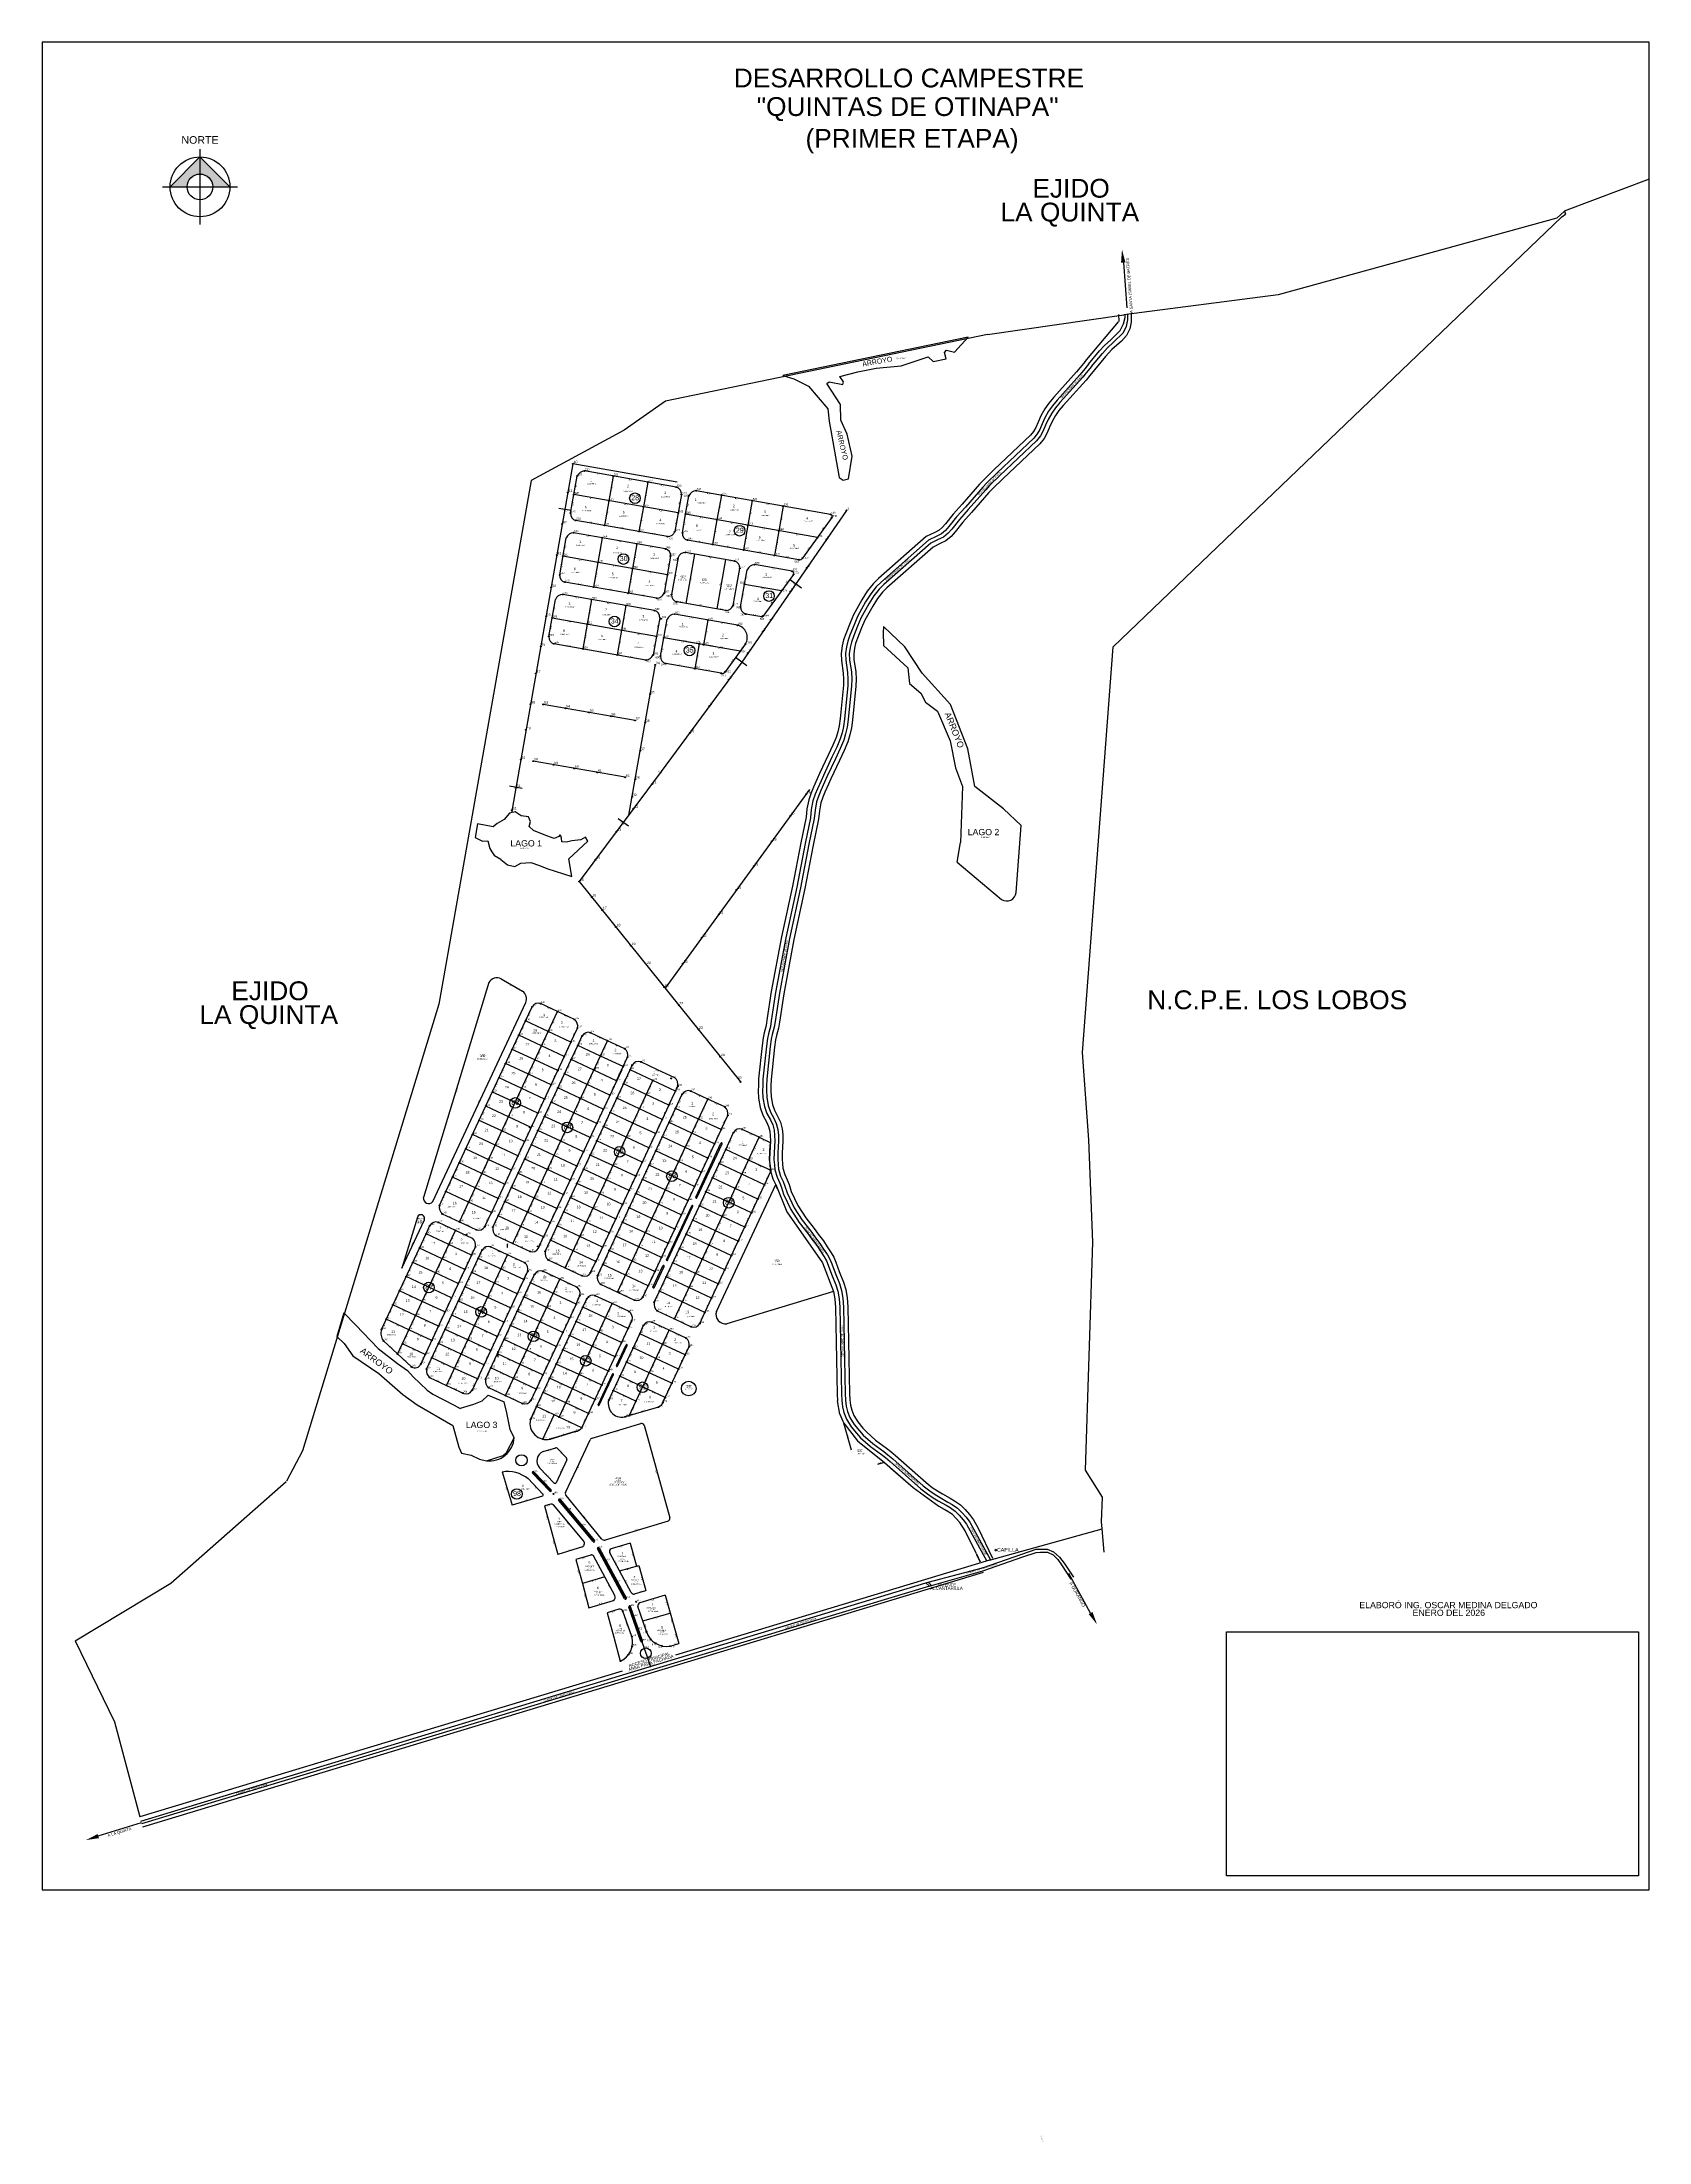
# Model space of a CAD drawing. Header units: metres. Extents: x 277679 to 502674, y 2669847 to 2703376.
# Drawn here: x 500111 to 502674, y 2669847 to 2673197 of the extents above.
import ezdxf
from ezdxf.enums import TextEntityAlignment as Align

# ---------------------------------------------------------------- set-up
doc = ezdxf.new("R2010")
doc.units = ezdxf.units.M
doc.header["$PDMODE"] = 32
doc.header["$PDSIZE"] = 1.5
doc.layers.get('0').update_dxf_attribs({"linetype": 'CONTINUOUS'})
for name, color, linetype in [('CVL_CUADCON_TIT', 1, 'CONTINUOUS'), ('CVL_CURV_G', 132, 'CONTINUOUS'), ('CVL_CURV_TX', 2, 'CONTINUOUS'), ('CVL_PUNTO', 2, 'CONTINUOUS'), ('CVL_PUNTO_NUM', 2, 'CONTINUOUS'), ('HATCHES', 7, 'CONTINUOUS'), ('J00', 15, 'CONTINUOUS'), ('LA_QUINTA', 7, 'CONTINUOUS')]:
    doc.layers.add(name, color=color, linetype=linetype)
doc.styles.add('ANNOTATIVE', font='ANNOTATIVE')
doc.styles.add('ARIAL', font='ARIAL')
doc.styles.add('MONOTXT4', font='MONOTXT4')
picture_1 = doc.add_image_def('image1.jpg', size_in_pixel=(1579, 936))

msp = doc.modelspace()

# ---------------------------------------------------------------- hatches: boundary and pattern name
at = {"linetype": 'CONTINUOUS'}
h = msp.add_hatch(color=7, dxfattribs=at)
edge = h.paths.add_edge_path(flags=0)
edge.add_line((500362.8, 2672986.3), (500362.8, 2673013.5))
edge.add_line((500362.8, 2673013.5), (500315.2, 2672965.8))
edge.add_line((500315.2, 2672965.8), (500342.3, 2672965.8))
edge.add_arc((500362.8, 2672965.8), 20.5, 90, 180, ccw=False)
edge = h.paths.add_edge_path(flags=0)
edge.add_line((500362.8, 2673013.5), (500362.8, 2672986.3))
edge.add_arc((500362.8, 2672965.8), 20.5, 0, 90, ccw=False)
edge.add_line((500383.3, 2672965.8), (500410.5, 2672965.8))
edge.add_line((500410.5, 2672965.8), (500362.8, 2673013.5))
h = msp.add_hatch()
h.set_pattern_fill('AR-SAND', color=3, scale=0.05, style=0)
h.set_pattern_definition([])
edge = h.paths.add_edge_path(flags=0)
edge.add_arc((501213, 2672358.2), 10.9, 354.4008, 76.532)
edge.add_line((501215.6, 2672368.8), (501201, 2672371.4))
edge.add_line((501201, 2672371.4), (501194, 2672332))
edge.add_line((501194, 2672332), (501187.1, 2672292.6))
edge.add_line((501187.1, 2672292.6), (501201.7, 2672290))
edge.add_arc((501201.1, 2672303.4), 13.4, 272.3917, 336.5539)
edge.add_line((501213.4, 2672298.1), (501218.7, 2672327.7))
edge.add_line((501218.7, 2672327.7), (501223.9, 2672357.2))
edge = h.paths.add_edge_path(flags=0)
edge.add_line((501151.7, 2672380.1), (501137.1, 2672382.7))
edge.add_arc((501137.7, 2672369.3), 13.4, 92.3912, 156.5538)
edge.add_line((501125.4, 2672374.6), (501120.2, 2672345))
edge.add_line((501120.2, 2672345), (501115, 2672315.5))
edge.add_arc((501125.8, 2672314.4), 10.9, 174.4007, 256.5303)
edge.add_line((501123.3, 2672303.9), (501137.8, 2672301.3))
edge.add_line((501137.8, 2672301.3), (501144.8, 2672340.7))
edge.add_line((501144.8, 2672340.7), (501151.7, 2672380.1))
h.paths.add_polyline_path([(501191.2, 2672292.2), (501197.1, 2672291.2), (501197.5, 2672293.4), (501191.6, 2672294.5)], flags=0)
h.paths.add_polyline_path([(501218.3, 2672324.5), (501219.4, 2672330.4), (501217.1, 2672330.8), (501216.1, 2672324.9)], flags=0)
h.paths.add_polyline_path([(501204.9, 2672368), (501210.8, 2672367), (501211.2, 2672369.2), (501205.3, 2672370.3)], flags=0)
h.paths.add_polyline_path([(501198.9, 2672322.4), (501214.9, 2672322.4), (501214.9, 2672326), (501198.9, 2672326)], flags=0)
h.paths.add_polyline_path([(501202.4, 2672326.5), (501211.1, 2672326.5), (501211.1, 2672329.5), (501202.4, 2672329.5)], flags=0)
h.paths.add_polyline_path([(501201.3, 2672329.2), (501211.9, 2672329.2), (501211.9, 2672332.2), (501201.3, 2672332.2)], flags=0)
h.paths.add_polyline_path([(501127.4, 2672303.5), (501133.3, 2672302.4), (501133.7, 2672304.7), (501127.8, 2672305.7)], flags=0)
h.paths.add_polyline_path([(501141, 2672379.3), (501146.9, 2672378.2), (501147.3, 2672380.5), (501141.4, 2672381.5)], flags=0)
h.paths.add_polyline_path([(501124.8, 2672336.5), (501140.7, 2672336.5), (501140.7, 2672340.1), (501124.8, 2672340.1)], flags=0)
h.paths.add_polyline_path([(501122.3, 2672341.6), (501123.3, 2672347.5), (501121, 2672347.9), (501120, 2672342)], flags=0)
h.paths.add_polyline_path([(501129.1, 2672340.3), (501137.7, 2672340.3), (501137.7, 2672343.3), (501129.1, 2672343.3)], flags=0)
h.paths.add_polyline_path([(501127.9, 2672343), (501138.5, 2672343), (501138.5, 2672346), (501127.9, 2672346)], flags=0)
h = msp.add_hatch()
h.set_pattern_fill('ANGLE', color=6, scale=0.5, style=0)
h.set_pattern_definition([])
h.paths.add_polyline_path([(501201, 2672371.4), (501151.7, 2672380.1), (501144.8, 2672340.7), (501137.8, 2672301.3), (501187.1, 2672292.6), (501194, 2672332)], flags=0)
h.paths.add_polyline_path([(501193.2, 2672329.5), (501194.2, 2672335.4), (501191.9, 2672335.8), (501190.9, 2672329.9)], flags=0)
h.paths.add_polyline_path([(501146.9, 2672337.3), (501147.9, 2672343.2), (501145.7, 2672343.6), (501144.6, 2672337.7)], flags=0)
h.paths.add_polyline_path([(501159.8, 2672332.6), (501175.8, 2672332.6), (501175.8, 2672336.2), (501159.8, 2672336.2)], flags=0)
h.paths.add_polyline_path([(501163.1, 2672336.5), (501171.6, 2672336.5), (501171.6, 2672339.6), (501163.1, 2672339.6)], flags=0)
h.paths.add_polyline_path([(501162.9, 2672339.2), (501171.5, 2672339.2), (501171.5, 2672342.3), (501162.9, 2672342.3)], flags=0)
h.paths.add_polyline_path([(501172.9, 2672373.7), (501178.9, 2672372.6), (501179.3, 2672374.9), (501173.3, 2672375.9)], flags=0)
h.paths.add_polyline_path([(501159, 2672298.5), (501165, 2672297.5), (501165.4, 2672299.7), (501159.4, 2672300.8)], flags=0)
h = msp.add_hatch()
h.set_pattern_fill('AR-SAND', color=3, scale=0.1, style=0)
h.set_pattern_definition([])
edge = h.paths.add_edge_path(flags=0)
edge.add_arc((500868.3, 2671670.3), 15.4, 338.0311, 55.0928)
edge.add_line((500877.1, 2671682.9), (500843.3, 2671702.6))
edge.add_arc((500836.8, 2671688.7), 15.3, 65.038, 149.1546)
edge.add_line((500823.6, 2671696.5), (500719.1, 2671353.5))
edge.add_arc((500727.7, 2671352.7), 8.69, 175.016, 319.1774)
edge.add_line((500734.3, 2671347), (500882.6, 2671664.5))
h.paths.add_polyline_path([(500806.6, 2671501.9), (500809.7, 2671508.4), (500807.6, 2671509.4), (500804.5, 2671502.9)], flags=0)
h.paths.add_polyline_path([(500772.8, 2671520.8), (500774.9, 2671527.7), (500772.7, 2671528.3), (500770.6, 2671521.5)], flags=0)
h.paths.add_polyline_path([(500856.3, 2671692), (500861.4, 2671688.9), (500862.6, 2671690.9), (500857.4, 2671694)], flags=0)
h.paths.add_polyline_path([(500809.6, 2671577.3), (500818.3, 2671577.3), (500818.3, 2671580.3), (500809.6, 2671580.3)], flags=0)
h.paths.add_polyline_path([(500808.5, 2671580), (500819.1, 2671580), (500819.1, 2671583), (500808.5, 2671583)], flags=0)
h.paths.add_polyline_path([(500804.6, 2671572.7), (500822.1, 2671572.7), (500822.1, 2671576.3), (500804.6, 2671576.3)], flags=0)
h = msp.add_hatch()
h.set_pattern_fill('AR-SAND', color=3, scale=0.05, style=0)
h.set_pattern_definition([])
edge = h.paths.add_edge_path(flags=0)
edge.add_arc((500715.2, 2671320.2), 5.99, 336.993, 156.7899)
edge.add_line((500709.7, 2671322.5), (500684.8, 2671241))
edge.add_line((500684.8, 2671241), (500720.7, 2671317.8))
h.paths.add_polyline_path([(500709.2, 2671312), (500717.8, 2671312), (500717.8, 2671315), (500709.2, 2671315)], flags=0)
h.paths.add_polyline_path([(500708, 2671314.7), (500718.7, 2671314.7), (500718.7, 2671317.7), (500708, 2671317.7)], flags=0)
h.paths.add_polyline_path([(500708.6, 2671318.4), (500722.1, 2671318.4), (500722.1, 2671321.5), (500708.6, 2671321.5)], flags=0)
h.paths.add_polyline_path([(500702, 2671276.8), (500704.5, 2671282.2), (500702.4, 2671283.2), (500699.9, 2671277.8)], flags=0)
h.paths.add_polyline_path([(500698.4, 2671278.6), (500700.1, 2671284.4), (500697.9, 2671285), (500696.2, 2671279.3)], flags=0)
h = msp.add_hatch()
h.set_pattern_fill('AR-SAND', color=3, scale=0.05, style=0)
h.set_pattern_definition([])
h.paths.add_polyline_path([(501147.3, 2671068.9), (501155.9, 2671068.9), (501155.9, 2671071.9), (501147.3, 2671071.9)], flags=0)
h.paths.add_polyline_path([(501146.1, 2671071.6), (501156.7, 2671071.6), (501156.7, 2671074.6), (501146.1, 2671074.6)], flags=0)
h.paths.add_polyline_path([(501145.1, 2671060.7), (501158.5, 2671060.7), (501158.5, 2671063.8), (501145.1, 2671063.8)], flags=0)
h.paths.add_polyline_path([(501160.1, 2671063.8), (501161.9, 2671058.1), (501164.1, 2671058.7), (501162.3, 2671064.5)], flags=0)
h.paths.add_polyline_path([(501145.3, 2671086.3), (501147.8, 2671091.7), (501145.7, 2671092.7), (501143.2, 2671087.2)], flags=0)
h.paths.add_polyline_path([(501153.9, 2671076.1), (501158.6, 2671077.5), (501157.9, 2671079.7), (501153.3, 2671078.3)], flags=0)
h.paths.add_polyline_path([(501146.8, 2671089.9), (501148.5, 2671084.1), (501150.7, 2671084.8), (501149, 2671090.6)], flags=0)
at = {"layer": 'CVL_CURV_TX'}
h = msp.add_hatch(dxfattribs=at)
h.set_pattern_fill('SWAMP', color=5, scale=0.05, style=0)
h.set_pattern_definition([])
h.paths.add_polyline_path([(501441.5, 2672676.6), (501481.5, 2672680.5), (501524.2, 2672694.9), (501532.5, 2672687.4), (501553.3, 2672691.6), (501550.7, 2672701.8), (501553.9, 2672705.5), (501566.2, 2672702.1), (501588.4, 2672725.8), (501292.4, 2672664.7), (501310.2, 2672659.6), (501333.4, 2672648.1), (501364.5, 2672611.5), (501366.5, 2672592.2), (501382.3, 2672502.2), (501388.6, 2672497.8), (501397.1, 2672500.3), (501403.4, 2672536), (501395.4, 2672571.4), (501384.9, 2672593.8), (501384.6, 2672618.4), (501362.9, 2672652.2), (501366.7, 2672654.9), (501388.2, 2672650.4), (501389.6, 2672655), (501383.6, 2672663.4), (501412.1, 2672670.9)], flags=0)
h.paths.add_polyline_path([(501473.4, 2672690.2), (501489.4, 2672690.2), (501489.4, 2672693.8), (501473.4, 2672693.8)], flags=0)
h.paths.add_polyline_path([(501375.2, 2672577.9), (501387.4, 2672526.7), (501399.4, 2672529.6), (501387.3, 2672580.8)], flags=0)
h.paths.add_polyline_path([(501418.4, 2672676.6), (501470.2, 2672685.9), (501468, 2672698.1), (501416.2, 2672688.8)], flags=0)
h = msp.add_hatch(dxfattribs=at)
h.set_pattern_fill('SWAMP', color=5, scale=0.05, style=0)
h.set_pattern_definition([])
edge = h.paths.add_edge_path(flags=0)
edge.add_line((501644.4, 2671973.8), (501599, 2672009.5))
edge.add_line((501599, 2672009.5), (501587.5, 2672069.6))
edge.add_line((501587.5, 2672069.6), (501560.2, 2672140))
edge.add_line((501560.2, 2672140), (501514.6, 2672190.2))
edge.add_line((501514.6, 2672190.2), (501487.4, 2672231.9))
edge.add_line((501487.4, 2672231.9), (501452.9, 2672264.7))
edge.add_line((501452.9, 2672264.7), (501452.4, 2672254.8))
edge.add_line((501452.4, 2672254.8), (501453.3, 2672234))
edge.add_line((501453.3, 2672234), (501492.2, 2672198.6))
edge.add_line((501492.2, 2672198.6), (501494.7, 2672173.6))
edge.add_line((501494.7, 2672173.6), (501512.6, 2672158.2))
edge.add_line((501512.6, 2672158.2), (501520.2, 2672143.7))
edge.add_line((501520.2, 2672143.7), (501539.1, 2672129.6))
edge.add_line((501539.1, 2672129.6), (501559.3, 2672082.2))
edge.add_line((501559.3, 2672082.2), (501568.1, 2672038.9))
edge.add_line((501568.1, 2672038.9), (501579.1, 2672009))
edge.add_line((501579.1, 2672009), (501576.2, 2671920.1))
edge.add_line((501576.2, 2671920.1), (501570.5, 2671888.7))
edge.add_line((501570.5, 2671888.7), (501641.6, 2671829.2))
edge.add_arc((501649.8, 2671841.5), 14.8, 236.2141, 356.5251)
edge.add_line((501664.6, 2671840.6), (501672.7, 2671947.3))
edge.add_line((501672.7, 2671947.3), (501644.4, 2671973.8))
h.paths.add_polyline_path([(501606.9, 2671926.1), (501624.4, 2671926.1), (501624.4, 2671929.7), (501606.9, 2671929.7)], flags=0)
h.paths.add_polyline_path([(501584.9, 2671928.9), (501640.5, 2671928.9), (501640.5, 2671944.4), (501584.9, 2671944.4)], flags=0)
h.paths.add_polyline_path([(501546.9, 2672127), (501571.3, 2672066), (501585.7, 2672071.7), (501561.3, 2672132.8)], flags=0)
h = msp.add_hatch(dxfattribs=at)
h.set_pattern_fill('SWAMP', color=5, scale=0.05, style=0)
h.set_pattern_definition([])
h.paths.add_polyline_path([(500914.6, 2671931.1), (500894.8, 2671938.8), (500888.1, 2671945.4), (500890.1, 2671953.2), (500886.6, 2671960.6), (500875.1, 2671962.2), (500865.6, 2671968.8), (500856.8, 2671966.8), (500847.8, 2671956.4), (500836.7, 2671950.2), (500830.7, 2671944.7), (500805.6, 2671949.6), (500801.8, 2671927.8), (500813.4, 2671921.8), (500821.8, 2671922.6), (500825, 2671910.6), (500828.4, 2671904.9), (500832.6, 2671898.8), (500842.6, 2671892.8), (500853.1, 2671884.2), (500865.2, 2671881.7), (500874.6, 2671887.1), (500890.8, 2671887.8), (500904.6, 2671883.4), (500915.9, 2671878.6), (500956, 2671865.8), (500951, 2671893.6), (500981.6, 2671921.8), (500977.7, 2671928.6), (500970.4, 2671924.4), (500956.2, 2671922.4), (500947.7, 2671920.5), (500939.9, 2671921.2), (500939.6, 2671927), (500938.3, 2671930.3), (500936.9, 2671932.2), (500935.1, 2671929.7), (500927.9, 2671926.1)], flags=0)
h.paths.add_polyline_path([(500872.7, 2671908.9), (500888.6, 2671908.9), (500888.6, 2671912.5), (500872.7, 2671912.5)], flags=0)
h.paths.add_polyline_path([(500855.4, 2671910.9), (500911, 2671910.9), (500911, 2671926.4), (500855.4, 2671926.4)], flags=0)
h = msp.add_hatch(dxfattribs=at)
h.set_pattern_fill('SWAMP', color=3, scale=0.1, style=0)
h.set_pattern_definition([])
edge = h.paths.add_edge_path(flags=0)
edge.add_line((501355.8, 2671249.4), (501299.1, 2671331))
edge.add_line((501299.1, 2671331), (501281.2, 2671374.2))
edge.add_line((501281.2, 2671374.2), (501186.6, 2671171.5))
edge.add_arc((501200.9, 2671167.1), 15, 162.7463, 278.6659)
edge.add_line((501203.2, 2671152.2), (501373.2, 2671203.5))
edge.add_line((501373.2, 2671203.5), (501355.8, 2671249.4))
h.paths.add_polyline_path([(501274.4, 2671245.2), (501291.9, 2671245.2), (501291.9, 2671248.8), (501274.4, 2671248.8)], flags=0)
h.paths.add_polyline_path([(501279.4, 2671250.3), (501288.1, 2671250.3), (501288.1, 2671253.3), (501279.4, 2671253.3)], flags=0)
h.paths.add_polyline_path([(501278.3, 2671253), (501288.9, 2671253), (501288.9, 2671256), (501278.3, 2671256)], flags=0)
h = msp.add_hatch(dxfattribs=at)
h.set_pattern_fill('SWAMP', color=5, scale=0.05, style=0)
h.set_pattern_definition([])
h.paths.add_polyline_path([(500702.7, 2671067.3), (500693.6, 2671077.6), (500678.1, 2671088.6), (500647, 2671112.9), (500611.5, 2671150.1), (500592.5, 2671169.8), (500581, 2671131.9), (500592.8, 2671120.7), (500606.7, 2671101.2), (500648, 2671072.9), (500686.2, 2671039.6), (500709.1, 2671023.1), (500766.3, 2670990.1), (500775.5, 2670955.2), (500780.2, 2670945.6), (500795.4, 2670942.4), (500808.6, 2670936.3), (500819.6, 2670933.5), (500846.6, 2670942), (500851.7, 2670946.9), (500864.2, 2670970.3), (500857.7, 2670983.7), (500852.3, 2671010.2), (500848.1, 2671027.8), (500822.3, 2671038.3), (500812.4, 2671028.6), (500799.2, 2671023.5), (500777.6, 2671017), (500768.3, 2671022.1), (500734.3, 2671040), (500725.4, 2671046.3)], flags=0)
h.paths.add_polyline_path([(500803.6, 2670978.9), (500821.1, 2670978.9), (500821.1, 2670982.5), (500803.6, 2670982.5)], flags=0)
h.paths.add_polyline_path([(500613.5, 2671106.3), (500666.3, 2671067), (500675.5, 2671079.5), (500622.8, 2671118.7)], flags=0)
h.paths.add_polyline_path([(500784.2, 2670983.2), (500839.9, 2670983.2), (500839.9, 2670998.7), (500784.2, 2670998.7)], flags=0)
h = msp.add_hatch(dxfattribs=at)
h.set_pattern_fill('AR-SAND', color=3, scale=0.1, style=0)
h.set_pattern_definition([])
edge = h.paths.add_edge_path(flags=0)
edge.add_arc((501142.4, 2671048.8), 11.7, 0, 180)
edge.add_arc((501142.4, 2671048.8), 11.7, 180, 0)
h.paths.add_polyline_path([(501138.4, 2671049.2), (501147, 2671049.2), (501147, 2671052.2), (501138.4, 2671052.2)], flags=0)
h.paths.add_polyline_path([(501137.2, 2671051.9), (501147.8, 2671051.9), (501147.8, 2671054.9), (501137.2, 2671054.9)], flags=0)
h = msp.add_hatch(dxfattribs=at)
h.set_pattern_fill('AR-SAND', color=3, scale=0.1, style=0)
h.set_pattern_definition([])
edge = h.paths.add_edge_path(flags=0)
edge.add_arc((501066.7, 2670988.3), 5.08, 25.6105, 96.2765)
edge.add_line((501066.1, 2670993.3), (500988.3, 2670969.9))
edge.add_arc((500990.2, 2670964.5), 5.7, 109.5617, 156.8918)
edge.add_line((500985, 2670966.8), (500963.7, 2670921.3))
edge.add_line((500963.7, 2670921.3), (500945.9, 2670883))
edge.add_arc((500950.8, 2670881.2), 5.22, 160.485, 221.0742)
edge.add_line((500946.9, 2670877.8), (501003.2, 2670809.3))
edge.add_arc((501008, 2670813.5), 6.4, 220.9989, 280.4632)
edge.add_line((501009.1, 2670807.2), (501109.6, 2670837.5))
edge.add_arc((501107.6, 2670841.8), 4.79, 294.7004, 9.5451)
edge.add_line((501112.3, 2670842.6), (501071.3, 2670990.5))
edge = h.paths.add_edge_path(flags=0)
edge.add_line((500947.5, 2670938.2), (500932.8, 2670953.5))
edge.add_arc((500930.8, 2670951.2), 3.07, 48.6812, 110.7944)
edge.add_line((500929.7, 2670954), (500910.1, 2670948.3))
edge.add_arc((500916.1, 2670933.4), 16, 111.8933, 224.3695)
edge.add_line((500904.7, 2670922.2), (500927.8, 2670898.1))
edge.add_arc((500929.2, 2670899.8), 2.2, 230.167, 341.4157)
edge.add_line((500931.3, 2670899.1), (500948.1, 2670935))
edge.add_arc((500944.7, 2670936.1), 3.53, 343.1428, 36.7078)
h.paths.add_polyline_path([(500973.5, 2670845.6), (500977.3, 2670840.9), (500979.1, 2670842.4), (500975.3, 2670847)], flags=0)
h.paths.add_polyline_path([(501055.7, 2670821.8), (501062.6, 2670823.9), (501061.9, 2670826.1), (501055, 2670824)], flags=0)
h.paths.add_polyline_path([(501088.3, 2670919.3), (501090.2, 2670912.4), (501092.4, 2670913), (501090.5, 2670919.9)], flags=0)
h.paths.add_polyline_path([(501022.7, 2670897.7), (501040.2, 2670897.7), (501040.2, 2670901.3), (501022.7, 2670901.3)], flags=0)
h.paths.add_polyline_path([(501015.3, 2670892.4), (501045, 2670892.4), (501045, 2670898.3), (501015.3, 2670898.3)], flags=0)
h.paths.add_polyline_path([(500966.6, 2670921.2), (500969.2, 2670926.7), (500967.1, 2670927.6), (500964.6, 2670922.2)], flags=0)
h.paths.add_polyline_path([(501025.1, 2670978.2), (501030.9, 2670979.9), (501030.2, 2670982.1), (501024.5, 2670980.4)], flags=0)
h.paths.add_polyline_path([(501025.8, 2670901.5), (501034.4, 2670901.5), (501034.4, 2670904.5), (501025.8, 2670904.5)], flags=0)
h.paths.add_polyline_path([(501024.6, 2670904.1), (501035.2, 2670904.1), (501035.2, 2670907.1), (501024.6, 2670907.1)], flags=0)
h.paths.add_polyline_path([(500914.2, 2670912.1), (500918.4, 2670907.8), (500920, 2670909.4), (500915.9, 2670913.7)], flags=0)
h.paths.add_polyline_path([(500938.4, 2670915.1), (500940.9, 2670920.6), (500938.8, 2670921.5), (500936.3, 2670916.1)], flags=0)
h.paths.add_polyline_path([(500936.2, 2670946.2), (500940.3, 2670941.8), (500942, 2670943.4), (500937.8, 2670947.7)], flags=0)
h.paths.add_polyline_path([(500918, 2670947.8), (500923.8, 2670949.5), (500923.1, 2670951.7), (500917.4, 2670950)], flags=0)
h.paths.add_polyline_path([(500920.6, 2670931.4), (500929.2, 2670931.4), (500929.2, 2670934.4), (500920.6, 2670934.4)], flags=0)
h.paths.add_polyline_path([(500919.4, 2670934.1), (500930, 2670934.1), (500930, 2670937.1), (500919.4, 2670937.1)], flags=0)
h.paths.add_polyline_path([(500916.5, 2670927.7), (500932.5, 2670927.7), (500932.5, 2670931.3), (500916.5, 2670931.3)], flags=0)
h = msp.add_hatch(dxfattribs=at)
h.set_pattern_fill('AR-SAND', color=175, scale=0.1, style=0)
h.set_pattern_definition([])
edge = h.paths.add_edge_path(flags=0)
edge.add_arc((500923.3, 2670859.9), 4.57, 45.0927, 111.0509)
edge.add_line((500921.6, 2670864.2), (500912.6, 2670861.5))
edge.add_line((500912.6, 2670861.5), (500923, 2670822.9))
edge.add_line((500923, 2670822.9), (500933.4, 2670784.3))
edge.add_line((500933.4, 2670784.3), (500972.8, 2670796.2))
edge.add_arc((500969.7, 2670801.8), 6.39, 298.9623, 34.3174)
edge.add_line((500975, 2670805.4), (500926.5, 2670863.2))
edge = h.paths.add_edge_path(flags=0)
edge.add_arc((500987.1, 2670778.9), 4.57, 45.0927, 111.0492)
edge.add_line((500985.5, 2670783.1), (500962.5, 2670776.2))
edge.add_line((500962.5, 2670776.2), (500972.9, 2670737.7))
edge.add_line((500972.9, 2670737.7), (501008.6, 2670748.5))
edge.add_line((501008.6, 2670748.5), (500990.3, 2670782.1))
edge = h.paths.add_edge_path(flags=0)
edge.add_line((501024.8, 2670718.8), (501008.6, 2670748.5))
edge.add_line((501008.6, 2670748.5), (500972.9, 2670737.7))
edge.add_line((500972.9, 2670737.7), (500972.9, 2670737.7))
edge.add_line((500972.9, 2670737.7), (500983.3, 2670699.1))
edge.add_line((500983.3, 2670699.1), (501022.2, 2670710.8))
edge.add_arc((501018.9, 2670716.3), 6.39, 300.6824, 22.881)
edge = h.paths.add_edge_path(flags=0)
edge.add_arc((501032.2, 2670690.9), 6.04, 25.9456, 100.7258)
edge.add_line((501031.1, 2670696.8), (501012.3, 2670691.1))
edge.add_line((501012.3, 2670691.1), (501022.8, 2670652.5))
edge.add_line((501022.8, 2670652.5), (501033.2, 2670613.9))
edge.add_line((501033.2, 2670613.9), (501033.5, 2670614))
edge.add_arc((501019.9, 2670644.1), 33, 294.3608, 16.1685)
edge.add_line((501051.6, 2670653.2), (501037.6, 2670693.5))
edge = h.paths.add_edge_path(flags=0)
edge.add_line((501113, 2670690.7), (501069.3, 2670678.5))
edge.add_line((501069.3, 2670678.5), (501075.2, 2670661.5))
edge.add_arc((501107.1, 2670670.6), 33.2, 195.9198, 279.7419)
edge.add_line((501112.7, 2670637.9), (501126.5, 2670642))
edge.add_line((501126.5, 2670642), (501113, 2670690.7))
edge = h.paths.add_edge_path(flags=0)
edge.add_line((501105.1, 2670719.1), (501064.3, 2670706.8))
edge.add_arc((501066.5, 2670702.2), 5.16, 115.2683, 192.3146)
edge.add_line((501061.5, 2670701.1), (501069.3, 2670678.5))
edge.add_line((501069.3, 2670678.5), (501113, 2670690.7))
edge.add_line((501113, 2670690.7), (501105.1, 2670719.1))
edge = h.paths.add_edge_path(flags=0)
edge.add_line((501063.1, 2670766.5), (501032, 2670757.9))
edge.add_line((501032, 2670757.9), (501050.8, 2670723.4))
edge.add_arc((501055.1, 2670726), 5.07, 211.2085, 291.3693)
edge.add_line((501057, 2670721.3), (501074.2, 2670726.5))
edge.add_line((501074.2, 2670726.5), (501063.1, 2670766.5))
edge = h.paths.add_edge_path(flags=0)
edge.add_line((501049, 2670802.2), (501018.8, 2670793.2))
edge.add_arc((501021.1, 2670788.6), 5.11, 116.4612, 203.1815)
edge.add_line((501016.4, 2670786.6), (501032, 2670757.9))
edge.add_line((501032, 2670757.9), (501059.2, 2670765.5))
edge.add_line((501059.2, 2670765.5), (501057.8, 2670770.3))
edge.add_arc((501064.9, 2670776.8), 9.56, 180, 222.6769, ccw=False)
edge.add_arc((501064.9, 2670776.8), 9.56, 168.3773, 180, ccw=False)
edge.add_line((501055.5, 2670778.7), (501049, 2670802.2))
h.paths.add_polyline_path([(500932.5, 2670838.1), (500937.6, 2670838.1), (500937.6, 2670844.1), (500932.5, 2670844.1)], flags=0)
h.paths.add_polyline_path([(500949.7, 2670789.6), (500955.4, 2670791.4), (500954.8, 2670793.6), (500949, 2670791.8)], flags=0)
h.paths.add_polyline_path([(500946.8, 2670834.9), (500950.7, 2670830.3), (500952.4, 2670831.7), (500948.6, 2670836.4)], flags=0)
h.paths.add_polyline_path([(500915.3, 2670859.5), (500921.1, 2670861.3), (500920.4, 2670863.5), (500914.7, 2670861.7)], flags=0)
h.paths.add_polyline_path([(500927.9, 2670831.4), (500945.6, 2670831.4), (500945.6, 2670834.5), (500927.9, 2670834.5)], flags=0)
h.paths.add_polyline_path([(500931.8, 2670834.8), (500940.2, 2670834.8), (500940.2, 2670837.9), (500931.8, 2670837.9)], flags=0)
h.paths.add_polyline_path([(500929.9, 2670826.4), (500945.8, 2670826.4), (500945.8, 2670830), (500929.9, 2670830)], flags=0)
h.paths.add_polyline_path([(500981.5, 2670768.3), (500986.7, 2670768.3), (500986.7, 2670774.3), (500981.5, 2670774.3)], flags=0)
h.paths.add_polyline_path([(500995.7, 2670766.7), (500998.6, 2670761.4), (501000.6, 2670762.5), (500997.7, 2670767.8)], flags=0)
h.paths.add_polyline_path([(500972.2, 2670776.4), (500977.9, 2670778.1), (500977.3, 2670780.3), (500971.5, 2670778.6)], flags=0)
h.paths.add_polyline_path([(500976, 2670758), (500993.7, 2670758), (500993.7, 2670761.1), (500976, 2670761.1)], flags=0)
h.paths.add_polyline_path([(500979.9, 2670761.4), (500988.2, 2670761.4), (500988.2, 2670764.5), (500979.9, 2670764.5)], flags=0)
h.paths.add_polyline_path([(500976.1, 2670763.8), (500992.1, 2670763.8), (500992.1, 2670767.4), (500976.1, 2670767.4)], flags=0)
h.paths.add_polyline_path([(500995.1, 2670727.9), (501000.2, 2670727.9), (501000.2, 2670734.1), (500995.1, 2670734.1)], flags=0)
h.paths.add_polyline_path([(500999.3, 2670704.3), (501005.1, 2670706.1), (501004.4, 2670708.3), (500998.7, 2670706.5)], flags=0)
h.paths.add_polyline_path([(501013, 2670735), (501015.8, 2670729.7), (501017.9, 2670730.8), (501015, 2670736.1)], flags=0)
h.paths.add_polyline_path([(500988.7, 2670739.7), (500994.4, 2670741.4), (500993.7, 2670743.6), (500988, 2670741.9)], flags=0)
h.paths.add_polyline_path([(500990.6, 2670718), (501008.2, 2670718), (501008.2, 2670721.1), (500990.6, 2670721.1)], flags=0)
h.paths.add_polyline_path([(500994.5, 2670721.4), (501002.8, 2670721.4), (501002.8, 2670724.5), (500994.5, 2670724.5)], flags=0)
h.paths.add_polyline_path([(500989.5, 2670723.6), (501005.4, 2670723.6), (501005.4, 2670727.2), (500989.5, 2670727.2)], flags=0)
h.paths.add_polyline_path([(501030.4, 2670667.5), (501035.6, 2670667.5), (501035.6, 2670673.7), (501030.4, 2670673.7)], flags=0)
h.paths.add_polyline_path([(501046.8, 2670624.7), (501053.9, 2670624.7), (501053.9, 2670628.6), (501046.8, 2670628.6)], flags=0)
h.paths.add_polyline_path([(501034, 2670614.3), (501041.1, 2670614.3), (501041.1, 2670618.2), (501034, 2670618.2)], flags=0)
h.paths.add_polyline_path([(501041.1, 2670675.3), (501043.1, 2670669.7), (501045.3, 2670670.4), (501043.3, 2670676.1)], flags=0)
h.paths.add_polyline_path([(501019.6, 2670690.6), (501025.3, 2670692.3), (501024.7, 2670694.5), (501018.9, 2670692.8)], flags=0)
h.paths.add_polyline_path([(501024.5, 2670660.8), (501042.1, 2670660.8), (501042.1, 2670663.9), (501024.5, 2670663.9)], flags=0)
h.paths.add_polyline_path([(501028.4, 2670664.2), (501036.7, 2670664.2), (501036.7, 2670667.4), (501028.4, 2670667.4)], flags=0)
h.paths.add_polyline_path([(501023.8, 2670657.5), (501039.7, 2670657.5), (501039.7, 2670661.1), (501023.8, 2670661.1)], flags=0)
h.paths.add_polyline_path([(501071.2, 2670673.1), (501073.1, 2670667.5), (501075.3, 2670668.2), (501073.3, 2670673.9)], flags=0)
h.paths.add_polyline_path([(501119.5, 2670657.3), (501121.1, 2670651.5), (501123.3, 2670652.1), (501121.7, 2670657.9)], flags=0)
h.paths.add_polyline_path([(501088.9, 2670681.2), (501094.7, 2670682.8), (501094.1, 2670685.1), (501088.3, 2670683.4)], flags=0)
h.paths.add_polyline_path([(501109.3, 2670693.8), (501110.6, 2670689.2), (501112.8, 2670689.8), (501111.5, 2670694.4)], flags=0)
h.paths.add_polyline_path([(501113.2, 2670680.6), (501114.8, 2670674.7), (501117, 2670675.3), (501115.5, 2670681.1)], flags=0)
h.paths.add_polyline_path([(501092.6, 2670655.5), (501110.2, 2670655.5), (501110.2, 2670658.6), (501092.6, 2670658.6)], flags=0)
h.paths.add_polyline_path([(501096.4, 2670658.9), (501104.8, 2670658.9), (501104.8, 2670662), (501096.4, 2670662)], flags=0)
h.paths.add_polyline_path([(501097.5, 2670664.9), (501102.7, 2670664.9), (501102.7, 2670670.9), (501097.5, 2670670.9)], flags=0)
h.paths.add_polyline_path([(501117.9, 2670640.1), (501123.6, 2670641.8), (501123, 2670644), (501117.2, 2670642.3)], flags=0)
h.paths.add_polyline_path([(501091, 2670661.3), (501107, 2670661.3), (501107, 2670664.9), (501091, 2670664.9)], flags=0)
h.paths.add_polyline_path([(501105.2, 2670708.6), (501106.8, 2670702.8), (501109, 2670703.4), (501107.4, 2670709.2)], flags=0)
h.paths.add_polyline_path([(501082.6, 2670709.6), (501088.3, 2670711.3), (501087.7, 2670713.5), (501081.9, 2670711.8)], flags=0)
h.paths.add_polyline_path([(501076.6, 2670691.9), (501094.3, 2670691.9), (501094.3, 2670695), (501076.6, 2670695)], flags=0)
h.paths.add_polyline_path([(501080.5, 2670695.3), (501088.9, 2670695.3), (501088.9, 2670698.4), (501080.5, 2670698.4)], flags=0)
h.paths.add_polyline_path([(501074.6, 2670697.4), (501090.6, 2670697.4), (501090.6, 2670701), (501074.6, 2670701)], flags=0)
h.paths.add_polyline_path([(501082.2, 2670701.3), (501087.3, 2670701.3), (501087.3, 2670707.3), (501082.2, 2670707.3)], flags=0)
h.paths.add_polyline_path([(501049.8, 2670735.6), (501067.5, 2670735.6), (501067.5, 2670738.7), (501049.8, 2670738.7)], flags=0)
h.paths.add_polyline_path([(501053.7, 2670739), (501062, 2670739), (501062, 2670742.1), (501053.7, 2670742.1)], flags=0)
h.paths.add_polyline_path([(501062.7, 2670723.1), (501068.4, 2670724.9), (501067.7, 2670727.1), (501062, 2670725.3)], flags=0)
h.paths.add_polyline_path([(501065.3, 2670748.7), (501066.9, 2670742.9), (501069.1, 2670743.5), (501067.5, 2670749.3)], flags=0)
h.paths.add_polyline_path([(501040.7, 2670742.6), (501043.5, 2670737.3), (501045.5, 2670738.4), (501042.7, 2670743.7)], flags=0)
h.paths.add_polyline_path([(501043.4, 2670758.3), (501049.2, 2670759.9), (501048.6, 2670762.1), (501042.8, 2670760.5)], flags=0)
h.paths.add_polyline_path([(501059.5, 2670762.8), (501064.2, 2670764.1), (501063.6, 2670766.3), (501058.9, 2670765)], flags=0)
h.paths.add_polyline_path([(501047.9, 2670741.7), (501063.9, 2670741.7), (501063.9, 2670745.3), (501047.9, 2670745.3)], flags=0)
h.paths.add_polyline_path([(501053.3, 2670744.9), (501058.4, 2670744.9), (501058.4, 2670750.9), (501053.3, 2670750.9)], flags=0)
h.paths.add_polyline_path([(501029.4, 2670771.7), (501047.1, 2670771.7), (501047.1, 2670774.8), (501029.4, 2670774.8)], flags=0)
h.paths.add_polyline_path([(501033.3, 2670775.1), (501041.7, 2670775.1), (501041.7, 2670778.2), (501033.3, 2670778.2)], flags=0)
h.paths.add_polyline_path([(501023.4, 2670774.2), (501026.3, 2670768.9), (501028.3, 2670770), (501025.5, 2670775.3)], flags=0)
h.paths.add_polyline_path([(501050.7, 2670786), (501052.3, 2670780.2), (501054.5, 2670780.9), (501052.9, 2670786.7)], flags=0)
h.paths.add_polyline_path([(501031.8, 2670794.3), (501037.5, 2670796), (501036.9, 2670798.2), (501031.1, 2670796.5)], flags=0)
h.paths.add_polyline_path([(501027.1, 2670779.3), (501043, 2670779.3), (501043, 2670782.9), (501027.1, 2670782.9)], flags=0)
h.paths.add_polyline_path([(501034.6, 2670782.6), (501039.7, 2670782.6), (501039.7, 2670788.6), (501034.6, 2670788.6)], flags=0)

# ---------------------------------------------------------------- linework, layer by layer
at = {"color": 7, "linetype": 'CONTINUOUS'}
for p, q in [((500315.2, 2672965.8), (500362.8, 2673013.5)), ((500362.8, 2673025.8), (500362.8, 2672905.8)), ((500362.8, 2673013.5), (500410.5, 2672965.8)), ((500302.8, 2672965.8), (500422.8, 2672965.8))]:
    msp.add_line(p, q, dxfattribs=at)
at = {"color": 1}
for p, q in [((501819.3, 2672232.1), (502535.1, 2672917.8)), ((502527.4, 2672916), (502082.8, 2672793.5)), ((502539.4, 2672927.3), (502527.4, 2672916)), ((502535.1, 2672917.8), (502541, 2672922.4)), ((501618.8, 2672730.1), (501836.3, 2672761.6)), ((502082.8, 2672793.5), (501836.3, 2672761.6)), ((501618.8, 2672730.1), (501105.6, 2672624.1)), ((501105.6, 2672624.1), (501039.6, 2672577.8)), ((501039.6, 2672577.8), (500891, 2672497.5)), ((500891, 2672497.5), (500743.7, 2671661.8)), ((501770.4, 2671585.1), (501819.3, 2672232.1)), ((500743.7, 2671661.8), (500526.6, 2670949.5)), ((501780.5, 2671445.4), (501770.4, 2671585.1)), ((501787.3, 2671282.3), (501780.5, 2671445.4)), ((501775.5, 2670918.5), (501787.3, 2671282.3)), ((500526.6, 2670949.5), (500500.9, 2670901.1)), ((501802.7, 2670875.6), (501775.5, 2670918.5)), ((501801.1, 2670836), (501802.7, 2670875.6)), ((501622.3, 2670774.9), (501802.1, 2670824.9)), ((501802.1, 2670824.9), (501801.1, 2670836)), ((501622.3, 2670774.9), (501121.1, 2670623.7)), ((500163.5, 2670646.5), (500226.5, 2670517)), ((501036.3, 2670598.1), (500266.7, 2670365.8)), ((500226.5, 2670517), (500266.7, 2670365.8))]:
    msp.add_line(p, q, dxfattribs=at)
at = {"color": 6}
for p, q in [((501761.1, 2672670.7), (501724.7, 2672630.2)), ((501766.7, 2672677.5), (501761.1, 2672670.7)), ((501774.9, 2672687.4), (501766.7, 2672677.5)), ((501724.7, 2672630.2), (501717.1, 2672620.9)), ((501704.2, 2672600.7), (501699.7, 2672590.7)), ((501710.5, 2672611.7), (501704.2, 2672600.7)), ((501717.1, 2672620.9), (501710.5, 2672611.7)), ((501687.7, 2672569.7), (501629.8, 2672514.7)), ((501692.7, 2672575.7), (501687.7, 2672569.7)), ((501696.1, 2672582.1), (501692.7, 2672575.7)), ((501699.7, 2672590.7), (501696.1, 2672582.1)), ((501613.2, 2672498.6), (501606.5, 2672491.4)), ((501629.8, 2672514.7), (501613.2, 2672498.6)), ((501578.6, 2672459.6), (501564.3, 2672443.8)), ((501606.5, 2672491.4), (501578.6, 2672459.6)), ((501552, 2672428.3), (501547, 2672422.5)), ((501564.3, 2672443.8), (501552, 2672428.3)), ((501521.3, 2672408), (501445.1, 2672340.8)), ((501534.9, 2672414.7), (501521.3, 2672408)), ((501541.7, 2672418.1), (501534.9, 2672414.7)), ((501547, 2672422.5), (501541.7, 2672418.1)), ((501436.6, 2672332.7), (501427.1, 2672320.7)), ((501445.1, 2672340.8), (501436.6, 2672332.7)), ((501418.6, 2672307.2), (501405.4, 2672283.3)), ((501427.1, 2672320.7), (501418.6, 2672307.2)), ((501399.9, 2672270.1), (501392.9, 2672252.9)), ((501405.4, 2672283.3), (501399.9, 2672270.1)), ((501387, 2672233.5), (501385.5, 2672221.5)), ((501389.5, 2672243.3), (501387, 2672233.5)), ((501392.9, 2672252.9), (501389.5, 2672243.3)), ((501385.5, 2672221.5), (501386, 2672210.3)), ((501386, 2672210.3), (501389, 2672190.2)), ((501389.1, 2672170.7), (501383.9, 2672117.5)), ((501389, 2672190.2), (501389.5, 2672180.4)), ((501389.5, 2672180.4), (501389.1, 2672170.7)), ((501380.2, 2672096.5), (501377.6, 2672087.5)), ((501382.3, 2672106.1), (501380.2, 2672096.5)), ((501383.9, 2672117.5), (501382.3, 2672106.1)), ((501364.7, 2672059.1), (501351.2, 2672029.8)), ((501372.1, 2672075), (501364.7, 2672059.1)), ((501377.6, 2672087.5), (501372.1, 2672075)), ((501351.2, 2672029.8), (501347.3, 2672021.3)), ((501337.8, 2671999.4), (501333.9, 2671988.2)), ((501341.3, 2672008.1), (501337.8, 2671999.4)), ((501347.3, 2672021.3), (501341.3, 2672008.1)), ((501329.7, 2671960.4), (501321.3, 2671919.5)), ((501331, 2671973.5), (501329.7, 2671960.4)), ((501333.9, 2671988.2), (501331, 2671973.5)), ((501321.3, 2671919.5), (501307.9, 2671850.3)), ((501307.9, 2671850.3), (501290.6, 2671769.3)), ((501290.6, 2671769.3), (501274.2, 2671682)), ((501274.2, 2671682), (501267.3, 2671636.7)), ((501265.9, 2671628), (501262.9, 2671616.4)), ((501267.3, 2671636.7), (501265.9, 2671628)), ((501259.4, 2671596), (501254, 2671543.1)), ((501261.4, 2671608.5), (501259.4, 2671596)), ((501262.9, 2671616.4), (501261.4, 2671608.5)), ((501253.5, 2671532.3), (501253.3, 2671524)), ((501253.3, 2671524), (501253.8, 2671511.9)), ((501254, 2671543.1), (501253.5, 2671532.3)), ((501253.8, 2671511.9), (501256.5, 2671497.1)), ((501256.5, 2671497.1), (501260.8, 2671484.8)), ((501260.8, 2671484.8), (501266.4, 2671474.1)), ((501266.4, 2671474.1), (501269.8, 2671467.1)), ((501269.8, 2671467.1), (501271.6, 2671459.6)), ((501271.6, 2671459.6), (501272.4, 2671452)), ((501271.4, 2671414.2), (501272.4, 2671437.5)), ((501271.7, 2671425.6), (501271.4, 2671414.2)), ((501272.7, 2671443.9), (501271.7, 2671425.6)), ((501272.4, 2671452), (501272.7, 2671443.9)), ((501274, 2671396.5), (501271.4, 2671414.2)), ((501271.4, 2671414.2), (501272.1, 2671405.2)), ((501272.1, 2671405.2), (501273.1, 2671396.4)), ((501273.1, 2671396.4), (501276.8, 2671383.3)), ((501276.8, 2671383.3), (501281.3, 2671374)), ((501281.3, 2671374), (501283.7, 2671367.5)), ((501373.2, 2671203.5), (501375.3, 2671191.3)), ((501375.3, 2671191.3), (501376.5, 2671178.2)), ((501376.5, 2671178.2), (501379.1, 2671040.1)), ((501379.1, 2671040.1), (501379.6, 2671029.2)), ((501383.4, 2671008.2), (501388.1, 2670996.9)), ((501388.1, 2670996.9), (501390.1, 2670993.5)), ((501454.6, 2670931), (501459.2, 2670927)), ((501459.2, 2670927), (501500.3, 2670890.8)), ((501549.5, 2670856.6), (501553.3, 2670854.4)), ((501563, 2670847.8), (501568.7, 2670842)), ((501631.2, 2670791.5), (501632.8, 2670792.5)), ((501631.2, 2670791.5), (501632.8, 2670792.5)), ((501631.9, 2670790.2), (501631.2, 2670791.5)), ((501631.9, 2670790.2), (501631.2, 2670791.5)), ((501631.9, 2670790.2), (501633.5, 2670791.2)), ((501631.9, 2670790.2), (501633.5, 2670791.2)), ((501632.8, 2670792.5), (501633.5, 2670791.2)), ((501632.8, 2670792.5), (501633.5, 2670791.2))]:
    msp.add_line(p, q, dxfattribs=at)
for p, q in [((500959.2, 2672475), (500964.4, 2672504.5)), ((500954, 2672445.4), (500959.2, 2672475)), ((501137.5, 2672443.5), (501142.7, 2672473.1)), ((500954.7, 2672449.3), (500935, 2672452.8)), ((501132.3, 2672414), (501137.5, 2672443.5)), ((501370.9, 2672438.3), (501323.8, 2672373.5)), ((500936.6, 2672346.9), (500947, 2672406)), ((501225.3, 2672296), (501230.5, 2672325.6)), ((501230.5, 2672325.6), (501235.7, 2672355.1)), ((501309.4, 2672347.7), (501260.6, 2672280.5)), ((500919.3, 2672248.5), (500929.7, 2672307.6)), ((501102.8, 2672246.5), (501108, 2672276.1)), ((501097.6, 2672217), (501102.8, 2672246.5)), ((501233.1, 2672236.8), (501200.8, 2672192.3)), ((501046.8, 2671963.5), (501089.3, 2672204.3)), ((500876.5, 2672006.2), (500856.8, 2672009.7)), ((501335, 2672004.2), (501104.7, 2671687.5)), ((500843.3, 2671702.6), (500877.1, 2671682.9)), ((500882.1, 2671635.2), (500892.7, 2671657.8)), ((500954.6, 2671601.3), (500965.2, 2671624)), ((500954.9, 2671573.6), (500965.5, 2671596.2)), ((500965.5, 2671596.2), (500972.5, 2671611.4)), ((501027.4, 2671539.7), (501038, 2671562.4)), ((501038, 2671562.4), (501045, 2671577.5)), ((501048.8, 2671557.3), (501052.4, 2671564.9)), ((501038.2, 2671534.7), (501041.8, 2671542.2)), ((501110.8, 2671500.8), (501121.3, 2671523.5)), ((501121.3, 2671523.5), (501124.9, 2671531)), ((501121.6, 2671495.7), (501132.2, 2671518.4)), ((501194.1, 2671461.9), (501204.7, 2671484.5)), ((501201.5, 2671430.4), (501214.1, 2671457.3)), ((500744.7, 2671340.9), (500755.2, 2671363.4)), ((500817.2, 2671307.1), (500827.7, 2671329.5)), ((500830.2, 2671306.5), (500838.5, 2671324.4)), ((500723.5, 2671295.4), (500729.7, 2671308.8)), ((500759.7, 2671278.5), (500723.5, 2671295.4)), ((500759.7, 2671278.5), (500770.3, 2671301.1)), ((500902.7, 2671272.7), (500911, 2671290.6)), ((500795.9, 2671261.6), (500802.2, 2671274.9)), ((500806.8, 2671256.5), (500813.1, 2671269.9)), ((500913.5, 2671267.6), (500921.9, 2671285.5)), ((500879.3, 2671222.6), (500885.6, 2671236)), ((500890.2, 2671217.6), (500896.4, 2671230.9)), ((500986, 2671233.8), (500994.4, 2671251.7)), ((500996.9, 2671228.7), (501005.3, 2671246.6)), ((500818.3, 2671063.7), (500890.2, 2671217.6)), ((500962.7, 2671183.7), (500968.9, 2671197.1)), ((500973.5, 2671178.6), (500979.8, 2671192)), ((501069.4, 2671194.8), (501077.7, 2671212.7)), ((501087.5, 2671186.4), (501095.9, 2671204.3)), ((501046, 2671144.8), (501052.3, 2671158.1)), ((501160, 2671152.5), (501168.4, 2671170.4)), ((500655.5, 2671124.9), (500700.2, 2671083.4)), ((501064.2, 2671136.3), (501070.4, 2671149.7)), ((501136.7, 2671102.5), (501142.9, 2671115.8)), ((500899.5, 2671020.1), (500889.8, 2670999.4)), ((500935.7, 2671003.2), (500899.5, 2671020.1)), ((500972, 2670986.2), (500935.7, 2671003.2)), ((500988.3, 2670969.9), (501066.1, 2670993.3)), ((500910.1, 2670948.3), (500930.2, 2670954.2)), ((500921.4, 2670968.3), (500961.4, 2670980.1)), ((501612.3, 2670755.2), (500270.9, 2670349.4)), ((501612.3, 2670755.2), (500270.9, 2670349.4))]:
    msp.add_line(p, q)
at = {"color": 24}
for p, q in [((500865.6, 2671968.8), (500856.8, 2671966.8)), ((501329.1, 2671321.4), (501342.8, 2671304.1)), ((501329.1, 2671321.4), (501342.8, 2671304.1)), ((501610.9, 2670762.7), (501673.9, 2670784.8)), ((501673.9, 2670784.8), (501696.6, 2670792.8)), ((501675.6, 2670780.5), (501696.9, 2670787.4)), ((501696.6, 2670792.8), (501714.5, 2670792.6)), ((501696.9, 2670787.4), (501703.1, 2670787.9)), ((501703.1, 2670787.9), (501714.6, 2670787.9)), ((501714.5, 2670792.6), (501724.2, 2670788.4)), ((501714.6, 2670787.9), (501723.7, 2670783.5)), ((501724.2, 2670788.4), (501733.8, 2670780)), ((501524.5, 2670739.9), (501610.9, 2670762.7)), ((501529.9, 2670734.5), (501611.7, 2670758.3)), ((501611.7, 2670758.3), (501675.6, 2670780.5)), ((501723.7, 2670783.5), (501731.5, 2670776.2)), ((501731.5, 2670776.2), (501737.2, 2670767.5)), ((501733.8, 2670780), (501741.6, 2670770.2)), ((501737.2, 2670767.5), (501752, 2670745)), ((501741.6, 2670770.2), (501756.4, 2670747.8)), ((500268.4, 2670358.5), (501520.7, 2670738.8)), ((500268.4, 2670358.5), (501520.7, 2670738.8)), ((501526.4, 2670733.4), (500269.4, 2670354.2)), ((501526.4, 2670733.4), (500269.4, 2670354.2))]:
    msp.add_line(p, q, dxfattribs=at)
at = {"color": 5}
for p, q in [((500801.8, 2671927.8), (500813.4, 2671921.8)), ((500888.1, 2671945.4), (500890.1, 2671953.2)), ((500888.1, 2671945.4), (500890.1, 2671953.2)), ((500894.8, 2671938.8), (500888.1, 2671945.4)), ((500894.8, 2671938.8), (500888.1, 2671945.4)), ((500914.6, 2671931.1), (500894.8, 2671938.8)), ((500914.6, 2671931.1), (500894.8, 2671938.8)), ((500927.9, 2671926.1), (500914.6, 2671931.1)), ((500927.9, 2671926.1), (500914.6, 2671931.1)), ((500935.1, 2671929.7), (500927.9, 2671926.1)), ((500935.1, 2671929.7), (500927.9, 2671926.1)), ((500936.9, 2671932.2), (500935.1, 2671929.7)), ((500936.9, 2671932.2), (500935.1, 2671929.7)), ((500938.3, 2671930.3), (500936.9, 2671932.2)), ((500938.3, 2671930.3), (500936.9, 2671932.2)), ((500939.6, 2671927), (500938.3, 2671930.3)), ((500939.6, 2671927), (500938.3, 2671930.3)), ((500939.9, 2671921.2), (500939.6, 2671927)), ((500939.9, 2671921.2), (500939.6, 2671927)), ((500970.4, 2671924.4), (500956.2, 2671922.4)), ((500970.4, 2671924.4), (500956.2, 2671922.4)), ((500977.7, 2671928.6), (500970.4, 2671924.4)), ((500977.7, 2671928.6), (500970.4, 2671924.4)), ((500981.6, 2671921.8), (500977.7, 2671928.6)), ((500981.6, 2671921.8), (500977.7, 2671928.6)), ((501664.6, 2671840.2), (501672.7, 2671947.3)), ((500813.4, 2671921.8), (500821.8, 2671922.6)), ((500821.8, 2671922.6), (500825, 2671910.6)), ((500825, 2671910.6), (500828.4, 2671904.9)), ((500828.4, 2671904.9), (500832.6, 2671898.8)), ((500842.6, 2671892.8), (500853.1, 2671884.2)), ((500947.7, 2671920.5), (500939.9, 2671921.2)), ((500947.7, 2671920.5), (500939.9, 2671921.2)), ((500956.2, 2671922.4), (500947.7, 2671920.5)), ((500956.2, 2671922.4), (500947.7, 2671920.5)), ((500951, 2671893.6), (500981.6, 2671921.8)), ((500956, 2671865.8), (500951, 2671893.6)), ((500853.1, 2671884.2), (500865.2, 2671881.7)), ((500865.2, 2671881.7), (500874.6, 2671887.1)), ((500865.2, 2671881.7), (500874.6, 2671887.1)), ((500874.6, 2671887.1), (500890.8, 2671887.8)), ((500890.8, 2671887.8), (500904.6, 2671883.4)), ((500904.6, 2671883.4), (500915.9, 2671878.6)), ((500915.9, 2671878.6), (500956, 2671865.8)), ((500799.2, 2671023.5), (500777.6, 2671017)), ((500812.4, 2671028.6), (500799.2, 2671023.5)), ((500822.3, 2671038.3), (500812.4, 2671028.6)), ((500852.3, 2671010.2), (500848.1, 2671027.8)), ((500857.7, 2670983.7), (500852.3, 2671010.2)), ((500864.2, 2670970.3), (500857.7, 2670983.7)), ((501631.2, 2670791.5), (501632.8, 2670792.5)), ((501631.2, 2670791.5), (501632.8, 2670792.5)), ((501631.9, 2670790.2), (501631.2, 2670791.5)), ((501631.9, 2670790.2), (501631.2, 2670791.5)), ((501631.9, 2670790.2), (501633.5, 2670791.2)), ((501631.9, 2670790.2), (501633.5, 2670791.2)), ((501632.8, 2670792.5), (501633.5, 2670791.2)), ((501632.8, 2670792.5), (501633.5, 2670791.2)), ((501520.7, 2670738.8), (501524.5, 2670739.9)), ((501520.7, 2670738.8), (501524.5, 2670739.9)), ((501520.7, 2670738.8), (501526.4, 2670733.4)), ((501520.7, 2670738.8), (501526.4, 2670733.4)), ((501524.5, 2670739.9), (501529.9, 2670734.5)), ((501524.5, 2670739.9), (501529.9, 2670734.5)), ((501526.4, 2670733.4), (501529.9, 2670734.5)), ((501526.4, 2670733.4), (501529.9, 2670734.5))]:
    msp.add_line(p, q, dxfattribs=at)
at = {"color": 7}
for p, q in [((500967.8, 2671857.7), (501225.1, 2671537.9)), ((500954.6, 2671601.3), (500827.7, 2671329.5)), ((501035.6, 2671557.3), (500911, 2671290.6)), ((501110.8, 2671500.8), (500994.4, 2671251.7)), ((501194.1, 2671461.9), (501077.7, 2671212.7)), ((500795.9, 2671261.6), (500714.9, 2671088.1)), ((500879.3, 2671222.6), (500796.9, 2671046.2)), ((500962.7, 2671183.7), (500890.8, 2671029.9)), ((500948.1, 2670935), (500931.1, 2670898.6)), ((501805.3, 2670787.6), (501802.1, 2670824.9))]:
    msp.add_line(p, q, dxfattribs=at)
at = {"color": 6}
for points in [[(501848, 2672765.1), (501848.5, 2672749.9), (501846.2, 2672739.3), (501841, 2672728.7), (501832.7, 2672719.7), (501817.6, 2672706.2), (501807.1, 2672695), (501782.1, 2672664.8), (501776.2, 2672657.6), (501739.8, 2672617.1), (501733, 2672608.8), (501727.4, 2672600.9), (501722.1, 2672591.6), (501718.1, 2672582.7), (501714.2, 2672573.4), (501709.4, 2672564.5), (501702.4, 2672556), (501643.7, 2672500.2), (501627.5, 2672484.7), (501621.4, 2672478), (501593.5, 2672446.3), (501579.6, 2672430.8), (501567.4, 2672415.6), (501561, 2672408.1), (501552.6, 2672401.2), (501543.7, 2672396.8), (501532.5, 2672391.3), (501458.6, 2672326.1), (501451.4, 2672319.2), (501443.4, 2672309.1), (501435.9, 2672297), (501423.5, 2672274.5), (501418.3, 2672262.5), (501411.6, 2672245.8), (501408.6, 2672237.4), (501406.7, 2672229.8), (501405.6, 2672220.6), (501405.9, 2672212.1), (501408.9, 2672192.3), (501409.5, 2672180.6), (501409.1, 2672169.3), (501403.7, 2672115.2), (501402, 2672102.6), (501399.6, 2672091.6), (501396.4, 2672080.7), (501390.3, 2672066.8), (501382.8, 2672050.6), (501369.4, 2672021.6), (501365.6, 2672013), (501359.7, 2672000.2), (501356.5, 2671992.3), (501353.2, 2671983), (501350.9, 2671970.6), (501349.5, 2671957.3), (501340.9, 2671915.6), (501327.5, 2671846.3), (501310.2, 2671765.4), (501294, 2671678.6), (501287.1, 2671633.5), (501285.5, 2671623.9), (501282.4, 2671612), (501281.1, 2671605), (501279.3, 2671593.4), (501273.9, 2671541.7), (501273.5, 2671531.7), (501273.3, 2671524.2), (501273.7, 2671514.1), (501275.9, 2671502.2), (501279.2, 2671492.8), (501284.3, 2671483.1), (501288.8, 2671473.8), (501291.4, 2671463.1), (501292.4, 2671453.4), (501292.8, 2671443.7), (501291.7, 2671424.8), (501291.5, 2671414.7), (501292, 2671407.1), (501292.8, 2671400.3), (501295.6, 2671390.4), (501299.7, 2671381.8), (501302.6, 2671374.1), (501306.1, 2671363.4), (501316.7, 2671340.7), (501329.1, 2671321.4), (501342.8, 2671304.1), (501349.1, 2671295.1), (501357.5, 2671284.4), (501363.5, 2671274.8), (501369.5, 2671265.6), (501373.7, 2671258.5), (501377.2, 2671250.5), (501382.5, 2671235.8), (501389.6, 2671218.8), (501393, 2671207), (501395.1, 2671193.8), (501396.5, 2671179.3), (501399.1, 2671040.8), (501399.5, 2671030.6), (501400.4, 2671022.2), (501402.4, 2671014.6), (501405.9, 2671006), (501412.4, 2670995.5), (501420, 2670985.9), (501425.8, 2670979.7), (501440.3, 2670966.7), (501457.9, 2670954), (501464.7, 2670948.6), (501472.4, 2670942), (501521.2, 2670899.1), (501531, 2670891.2), (501539.3, 2670885.7), (501547.1, 2670881), (501559.5, 2670873.9), (501566.5, 2670869.8), (501576, 2670863.1), (501583.2, 2670855.8), (501590.5, 2670847.8), (501596.7, 2670839.3), (501604.1, 2670826), (501626.9, 2670778.3)], [(501828.1, 2672762.4), (501828.5, 2672751.8), (501828.1, 2672750.3)], [(501601.3, 2670785.3), (501607.5, 2670772.5)]]:
    msp.add_lwpolyline(points, dxfattribs=at)
at = {"color": 4}
for points in [[(501780.3, 2672682.9), (501772.1, 2672673), (501766.4, 2672666.1), (501730, 2672625.6), (501722.7, 2672616.7), (501716.4, 2672607.9), (501710.5, 2672597.5), (501706.1, 2672587.9), (501702.4, 2672579), (501698.5, 2672571.8), (501692.8, 2672564.9), (501634.7, 2672509.6), (501618.2, 2672493.7), (501611.8, 2672486.7), (501583.8, 2672454.9), (501569.7, 2672439.3), (501557.4, 2672423.8), (501551.9, 2672417.5), (501545.5, 2672412.2), (501538, 2672408.5), (501525.2, 2672402.2), (501449.8, 2672335.7), (501441.7, 2672327.9), (501432.8, 2672316.6), (501424.7, 2672303.6), (501411.8, 2672280.2), (501406.3, 2672267.4), (501399.5, 2672250.4), (501396.2, 2672241.2), (501393.9, 2672232.2), (501392.5, 2672221.2), (501392.9, 2672210.9), (501395.9, 2672190.9), (501396.5, 2672180.5), (501396.1, 2672170.2), (501390.8, 2672116.7), (501389.2, 2672104.9), (501387, 2672094.8), (501384.2, 2672085.2), (501378.5, 2672072.1), (501371, 2672056.1), (501357.6, 2672026.9), (501353.7, 2672018.4), (501347.7, 2672005.3), (501344.3, 2671996.9), (501340.6, 2671986.4), (501338, 2671972.5), (501336.6, 2671959.3), (501328.1, 2671918.1), (501314.8, 2671848.9), (501297.5, 2671767.9), (501281.1, 2671680.8), (501274.2, 2671635.6), (501272.7, 2671626.5), (501269.7, 2671614.9), (501268.3, 2671607.3), (501266.4, 2671595.1), (501260.9, 2671542.6), (501260.5, 2671532.1), (501260.3, 2671524), (501260.8, 2671512.7), (501263.3, 2671498.9), (501267.2, 2671487.6), (501272.7, 2671477.3), (501276.5, 2671469.4), (501278.5, 2671460.8), (501279.4, 2671452.5), (501279.7, 2671443.8), (501278.7, 2671425.3), (501278.4, 2671414.4), (501279.1, 2671405.9), (501280, 2671397.8), (501283.4, 2671385.8), (501287.8, 2671376.7), (501290.3, 2671369.8), (501293.9, 2671358.7), (501305.3, 2671334.4), (501318.6, 2671313.8), (501332.4, 2671296.3), (501338.7, 2671287.3), (501346.9, 2671277), (501352.6, 2671267.8), (501358.4, 2671258.7), (501362.1, 2671252.6), (501365.1, 2671245.7), (501370.3, 2671231.1), (501377.3, 2671214.4), (501380.3, 2671204.2), (501382.2, 2671192.2), (501383.5, 2671178.6), (501386.1, 2671040.4), (501386.6, 2671029.7), (501387.6, 2671019.8), (501390.1, 2671010.4), (501394.3, 2671000.1), (501401.7, 2670988), (501410.1, 2670977.4), (501416.7, 2670970.4), (501432.2, 2670956.6), (501450.1, 2670943.6), (501456.4, 2670938.6), (501463.8, 2670932.2), (501512.9, 2670889.1), (501523.3, 2670880.7), (501532.3, 2670874.7), (501540.5, 2670869.8), (501553, 2670862.6), (501559.5, 2670858.9), (501567.5, 2670853.2), (501573.8, 2670846.8), (501580.4, 2670839.6), (501585.8, 2670832.3), (501618, 2670773.6)], [(501784.9, 2672679.1), (501776.7, 2672669.2), (501770.9, 2672662.2), (501734.5, 2672621.7), (501727.4, 2672613.1), (501721.5, 2672604.7), (501715.8, 2672594.8), (501711.6, 2672585.5), (501707.8, 2672576.5), (501703.5, 2672568.4), (501697.2, 2672560.8), (501638.8, 2672505.3), (501622.5, 2672489.5), (501616.2, 2672482.7), (501588.3, 2672450.9), (501574.2, 2672435.4), (501562, 2672420), (501556.1, 2672413.2), (501548.8, 2672407.1), (501540.6, 2672403.1), (501528.6, 2672397.2), (501453.9, 2672331.3), (501446.2, 2672323.9), (501437.7, 2672313.2), (501429.8, 2672300.6), (501417.2, 2672277.6), (501411.9, 2672265.1), (501405.1, 2672248.3), (501401.9, 2672239.5), (501399.8, 2672231.1), (501398.6, 2672220.9), (501398.9, 2672211.5), (501401.9, 2672191.6), (501402.5, 2672180.5), (501402.1, 2672169.8), (501396.8, 2672116), (501395.1, 2672103.8), (501392.8, 2672093.3), (501389.8, 2672083.1), (501383.9, 2672069.7), (501376.5, 2672053.6), (501363, 2672024.5), (501359.2, 2672015.9), (501353.3, 2672003), (501349.9, 2671994.8), (501346.5, 2671984.8), (501343.9, 2671971.6), (501342.6, 2671958.4), (501334, 2671917), (501320.7, 2671847.7), (501303.4, 2671766.8), (501287.1, 2671679.8), (501280.2, 2671634.6), (501278.6, 2671625.3), (501275.6, 2671613.6), (501274.2, 2671606.2), (501272.3, 2671594.3), (501266.9, 2671542.2), (501266.5, 2671531.9), (501266.3, 2671524.1), (501266.8, 2671513.4), (501269.1, 2671500.4), (501272.7, 2671490), (501278, 2671480), (501282.2, 2671471.5), (501284.4, 2671461.9), (501285.4, 2671452.9), (501285.7, 2671443.8), (501284.7, 2671425.1), (501284.4, 2671414.5), (501285.1, 2671406.5), (501285.9, 2671399), (501289, 2671387.9), (501293.3, 2671379.1), (501296, 2671371.8), (501299.5, 2671360.9), (501310.5, 2671337.3), (501323.4, 2671317.3), (501337.2, 2671299.9), (501343.5, 2671290.9), (501351.8, 2671280.4), (501357.6, 2671271.1), (501363.6, 2671261.9), (501367.4, 2671255.3), (501370.7, 2671247.9), (501375.9, 2671233.3), (501383, 2671216.4), (501386.2, 2671205.5), (501388.2, 2671192.9), (501389.5, 2671178.9), (501392.1, 2671040.5), (501392.5, 2671030.1), (501393.5, 2671020.9), (501395.8, 2671012.3), (501399.7, 2671002.8), (501406.6, 2670991.5), (501414.7, 2670981.3), (501420.9, 2670974.7), (501436, 2670961.3), (501453.7, 2670948.4), (501460.3, 2670943.2), (501467.8, 2670936.8), (501516.7, 2670893.7), (501526.9, 2670885.6), (501535.5, 2670879.8), (501543.6, 2670874.9), (501556, 2670867.8), (501562.8, 2670863.9), (501571.4, 2670857.8), (501578.2, 2670850.9), (501585, 2670843.4), (501590.8, 2670835.5), (501623.9, 2670775.4)]]:
    msp.add_lwpolyline(points, dxfattribs=at)
at = {"color": 5}
for points in [[(500592.5, 2671169.8), (500611.5, 2671150.1), (500647, 2671112.9), (500678.1, 2671088.6), (500693.6, 2671077.6), (500702.7, 2671067.3), (500725.4, 2671046.3), (500734.3, 2671040), (500768.3, 2671022.1), (500777.6, 2671017), (500777.6, 2671017)], [(500581, 2671131.9), (500592.8, 2671120.7), (500606.7, 2671101.2), (500648, 2671072.9), (500686.2, 2671039.6), (500709.1, 2671023.1), (500766.3, 2670990.1), (500775.5, 2670955.2)], [(500775.5, 2670955.2), (500780.2, 2670945.6), (500795.4, 2670942.4), (500808.6, 2670936.3), (500819.6, 2670933.5)], [(500846.6, 2670942), (500851.7, 2670946.9), (500864.2, 2670970.3)]]:
    msp.add_lwpolyline(points, dxfattribs=at)
at = {"color": 7, "linetype": 'CONTINUOUS'}
for radius in [47.7, 20.5]:
    msp.add_circle((500362.8, 2672965.8), radius, dxfattribs=at)
for centre in [(501056.7, 2672469.1), (501223.6, 2672417.3), (501038.3, 2672372.1), (501270.5, 2672313.1), (501024.1, 2672272.5), (501143.7, 2672226.2), (500865.5, 2671504.4), (500948.9, 2671465.5), (501032.3, 2671426.6), (501115.6, 2671387.6), (501206.3, 2671345.3), (500728, 2671210), (500811.4, 2671171), (500894.8, 2671132.1), (500978.1, 2671093.2), (501068.8, 2671050.9), (500868.2, 2670880.6)]:
    msp.add_circle(centre, 8.47)
for centre, radius, start, end in [((500976.7, 2672499.2), 13.4, 92.3912, 156.5538), ((501120.1, 2672476.2), 10.9, 354.4008, 76.5334), ((501155.1, 2672467.7), 13.5, 92.721, 156.4508), ((500964.8, 2672444.4), 10.9, 174.4007, 256.5303), ((501367.9, 2672440), 3.48, 330.1541, 75.4403), ((500959.3, 2672400.7), 13.4, 92.3912, 156.5538), ((501108.2, 2672421.4), 13.4, 272.3917, 336.5539), ((501108.2, 2672421.4), 13.4, 272.3917, 336.5539), ((501143.1, 2672412.9), 10.8, 174.3117, 256.7336), ((501102.7, 2672377.7), 10.9, 354.4008, 76.5334), ((501137.7, 2672369.3), 13.4, 92.3912, 156.5538), ((501213, 2672358.2), 10.9, 354.4008, 76.5334), ((501248, 2672349.7), 13.5, 92.721, 156.4508), ((501318.6, 2672377.8), 6.81, 265.9241, 319.885), ((500947.4, 2672345.9), 10.9, 174.4007, 256.5303), ((501306.5, 2672349.4), 3.39, 329.6557, 72.2342), ((500942, 2672302.2), 13.4, 92.3912, 156.5538), ((501090.8, 2672322.9), 13.4, 272.3917, 336.5539), ((501125.8, 2672314.4), 10.9, 174.4007, 256.5303), ((501201.1, 2672303.4), 13.4, 272.3917, 336.5539), ((501236, 2672295), 10.8, 174.3117, 256.7336), ((501085.4, 2672279.2), 10.9, 354.4008, 76.5334), ((501120.4, 2672270.7), 13.5, 92.6268, 156.4635), ((501216, 2672247), 19.9, 329.2473, 78.0136), ((501259.3, 2672281.5), 1.58, 266.405, 322.4677), ((500930.1, 2672247.4), 10.9, 174.4007, 256.5303), ((501073.5, 2672224.4), 13.4, 272.3917, 336.5539), ((501108.4, 2672215.9), 10.8, 174.312, 256.7273), ((501195.3, 2672196.7), 6.99, 262.3885, 320.8756), ((500836.8, 2671688.7), 15.3, 65.038, 149.1546), ((500868.3, 2671670.3), 15.4, 338.0311, 55.0928), ((500902.3, 2671652.7), 10.9, 69.3731, 151.795), ((500952.1, 2671627), 13.4, 347.0206, 51.5262), ((500982.1, 2671606.2), 10.9, 69.3731, 151.795), ((501032, 2671580.5), 13.4, 347.0206, 51.5262), ((501061.9, 2671559.7), 10.9, 69.3731, 151.795), ((501111.8, 2671534), 13.4, 347.0206, 51.5262), ((501141.8, 2671513.2), 10.9, 69.3731, 151.795), ((501191.6, 2671487.5), 13.4, 347.0206, 51.5262), ((501223.6, 2671452.2), 10.9, 69.3731, 151.795), ((500715.2, 2671320.2), 5.99, 336.993, 156.7899), ((500727.7, 2671352.7), 8.69, 175.016, 319.1774), ((500757.8, 2671337.9), 13.4, 167.0206, 231.5262), ((500739.3, 2671303.7), 10.9, 69.3731, 151.795), ((500789.1, 2671278), 13.4, 347.0206, 51.5262), ((500807.6, 2671312.2), 10.9, 249.3731, 331.795), ((500843.2, 2671303.5), 13.4, 167.0206, 231.5262), ((500822.6, 2671264.7), 10.9, 69.3731, 151.795), ((500893.1, 2671277.8), 10.9, 249.3731, 331.795), ((500926.6, 2671264.6), 13.4, 167.0206, 231.5262), ((500872.5, 2671239), 13.4, 347.0206, 51.5262), ((500906, 2671225.8), 10.9, 69.3731, 151.795), ((500976.5, 2671238.9), 10.9, 249.3731, 331.795), ((501010, 2671225.7), 13.4, 167.0206, 231.5262), ((500955.9, 2671200.1), 13.4, 347.0206, 51.5262), ((500989.4, 2671186.9), 10.9, 69.3731, 151.795), ((501059.8, 2671200), 10.9, 249.3731, 331.795), ((501100.6, 2671183.4), 13.4, 167.0206, 231.5262), ((501039.2, 2671161.2), 13.4, 347.0206, 51.5262), ((501080, 2671144.5), 10.9, 69.3731, 151.795), ((500671.1, 2671137), 19.8, 162.7177, 217.8762), ((501129.9, 2671118.8), 13.4, 347.0206, 51.5262), ((501150.5, 2671157.7), 10.9, 249.3731, 331.795), ((500705.6, 2671091.8), 10, 237.1445, 338.3947), ((500737.5, 2671077), 13.4, 167.0206, 231.5262), ((500831.4, 2671060.8), 13.4, 167.0206, 231.5262), ((500787.3, 2671051.3), 10.9, 249.3731, 331.795), ((500881.2, 2671035.1), 10.9, 249.3731, 331.795), ((500915.3, 2670993.6), 26.1, 167.1636, 283.6094), ((500958.5, 2670997.4), 17.5, 279.6942, 320.5281)]:
    msp.add_arc(centre, radius, start, end)
at = {"layer": 'CVL_CUADCON_TIT'}
for p, q in [((502539.4, 2672927.3), (502541, 2672922.4)), ((500316.5, 2670738.6), (500500.5, 2670900.3)), ((500163.5, 2670646.5), (500316.5, 2670738.6))]:
    msp.add_line(p, q, dxfattribs=at)
at = {"layer": 'CVL_CUADCON_TIT', "color": 7}
for p, q in [((501835.9, 2672845.4), (501841.3, 2672773.1)), ((501783.3, 2670690.3), (501748.6, 2670754)), ((500200.3, 2670335.2), (500269.7, 2670356.5))]:
    msp.add_line(p, q, dxfattribs=at)
for points in [[(501832.1, 2672844.8), (501839, 2672845.5), (501833.6, 2672865.9)], [(501786.5, 2670692.4), (501780.5, 2670689), (501793.8, 2670672.6)], [(500201.7, 2670331.6), (500199.6, 2670338.2), (500180.8, 2670328.5)]]:
    msp.add_solid(points, dxfattribs=at)
at = {"layer": 'CVL_CURV_G', "color": 132, "linetype": 'CONTINUOUS'}
for points in [[(500853, 2671274.1), (500853.1, 2671274.2), (500853.2, 2671274.3), (500853.3, 2671274.5), (500853.4, 2671274.8), (500853.4, 2671275.1), (500853.5, 2671275.4), (500853.5, 2671275.8), (500853.5, 2671276.2), (500853.5, 2671276.6), (500853.5, 2671277.1), (500853.4, 2671277.5), (500853.4, 2671278), (500853.4, 2671278.4), (500853.4, 2671278.8), (500853.3, 2671279.1), (500853.3, 2671279.4), (500853.3, 2671279.5), (500853.2, 2671279.5), (500853.2, 2671279.4), (500853.1, 2671279.1), (500853, 2671278.8), (500853, 2671278.4), (500852.9, 2671277.9), (500852.8, 2671277.3), (500852.8, 2671276.7), (500852.8, 2671276.1), (500852.8, 2671275.6), (500852.8, 2671275.1), (500852.8, 2671274.7), (500852.9, 2671274.4), (500852.9, 2671274.2), (500853, 2671274.1)], [(500838.1, 2671106.6), (500838.1, 2671106.9), (500838, 2671107.2), (500838, 2671107.4), (500837.9, 2671107.4), (500837.8, 2671107.4), (500837.6, 2671107.2), (500837.5, 2671107), (500837.4, 2671106.7), (500837.3, 2671106.2), (500837.2, 2671105.6), (500837.2, 2671104.8), (500837.2, 2671104), (500837.3, 2671103.2), (500837.4, 2671102.3), (500837.6, 2671101.5), (500837.8, 2671100.7), (500838, 2671100.1), (500838.2, 2671099.6), (500838.4, 2671099.4), (500838.5, 2671099.2), (500838.6, 2671099.3), (500838.6, 2671099.6), (500838.6, 2671100), (500838.5, 2671100.6), (500838.4, 2671101.4), (500838.3, 2671102.2), (500838.2, 2671103), (500838.2, 2671103.9), (500838.1, 2671104.7), (500838.1, 2671105.4), (500838.1, 2671106.1), (500838.1, 2671106.6)]]:
    msp.add_lwpolyline(points, dxfattribs=at)
at = {"layer": 'CVL_CURV_TX', "color": 7}
for p, q in [((500110.8, 2673196.9), (500110.8, 2670249.2)), ((502674.3, 2673196.9), (500110.8, 2673196.9)), ((502674.3, 2670249.2), (502674.3, 2673196.9)), ((500957.7, 2672524), (500859.6, 2671967.5)), ((501021.9, 2672504.5), (501015, 2672465.1)), ((501077, 2672494.8), (501070.1, 2672455.4)), ((501015, 2672465.1), (501008.1, 2672425.7)), ((501130.9, 2672475.1), (501120.5, 2672416)), ((501194.5, 2672474.1), (501187.5, 2672434.7)), ((501243.7, 2672465.4), (501236.8, 2672426)), ((501070.1, 2672455.4), (501063.1, 2672416)), ((501187.5, 2672434.7), (501180.6, 2672395.3)), ((501394.2, 2672449.8), (501227, 2672207.8)), ((501236.8, 2672426), (501229.8, 2672386.6)), ((501293, 2672456.7), (501286, 2672417.3)), ((501004.6, 2672406), (500997.6, 2672366.6)), ((501059.6, 2672396.3), (501052.7, 2672356.9)), ((501286, 2672417.3), (501279.1, 2672377.9)), ((500997.6, 2672366.6), (500990.7, 2672327.2)), ((501113.6, 2672376.6), (501103.1, 2672317.5)), ((501125.4, 2672374.6), (501120.2, 2672345)), ((501151.7, 2672380.1), (501144.8, 2672340.7)), ((501201, 2672371.4), (501194, 2672332)), ((501052.7, 2672356.9), (501045.7, 2672317.5)), ((501120.2, 2672345), (501115, 2672315.5)), ((501144.8, 2672340.7), (501137.8, 2672301.3)), ((501194, 2672332), (501187.1, 2672292.6)), ((501213.4, 2672298.1), (501218.7, 2672327.7)), ((501218.7, 2672327.7), (501223.9, 2672357.2)), ((500987.2, 2672307.5), (500980.3, 2672268.2)), ((501042.3, 2672297.8), (501035.3, 2672258.4)), ((500980.3, 2672268.2), (500973.3, 2672228.8)), ((501035.3, 2672258.4), (501028.4, 2672219.1)), ((501096.2, 2672278.2), (501085.8, 2672219.1)), ((501173, 2672274.8), (501166.1, 2672235.4)), ((501159.2, 2672236.6), (501152.2, 2672197.2)), ((501227, 2672207.8), (501098.7, 2672033)), ((501098.7, 2672033), (500967.8, 2671857.7)), ((500933.3, 2671650.2), (500906.1, 2671662.9)), ((500918.4, 2671618.3), (500882.1, 2671635.2)), ((500960.5, 2671637.5), (500933.3, 2671650.2)), ((500897.2, 2671573), (500861, 2671589.9)), ((500907.8, 2671595.6), (500871.5, 2671612.5)), ((500944, 2671578.7), (500907.8, 2671595.6)), ((500954.6, 2671601.3), (500918.4, 2671618.3)), ((501001.7, 2671579.3), (500965.5, 2671596.2)), ((501013.1, 2671603.7), (500985.9, 2671616.4)), ((501040.3, 2671591), (501013.1, 2671603.7)), ((500886.6, 2671550.3), (500850.4, 2671567.2)), ((500933.4, 2671556), (500897.2, 2671573)), ((500991.1, 2671556.7), (500954.9, 2671573.6)), ((501027.4, 2671539.7), (500991.1, 2671556.7)), ((501038, 2671562.4), (501001.7, 2671579.3)), ((501085.1, 2671540.4), (501048.8, 2671557.3)), ((501092.9, 2671557.2), (501065.8, 2671569.9)), ((501120.1, 2671544.5), (501092.9, 2671557.2)), ((500865.5, 2671505), (500829.2, 2671521.9)), ((500876.1, 2671527.6), (500839.8, 2671544.6)), ((500912.3, 2671510.7), (500876.1, 2671527.6)), ((500922.9, 2671533.4), (500886.6, 2671550.3)), ((500970, 2671511.4), (500933.7, 2671528.3)), ((500980.6, 2671534), (500944.3, 2671550.9)), ((501016.8, 2671517.1), (500980.6, 2671534)), ((501074.5, 2671517.7), (501038.2, 2671534.7)), ((501121.3, 2671523.5), (501085.1, 2671540.4)), ((501172.8, 2671510.7), (501145.6, 2671523.4)), ((500854.9, 2671482.3), (500818.7, 2671499.3)), ((500901.7, 2671488.1), (500865.5, 2671505)), ((500959.4, 2671488.7), (500923.2, 2671505.6)), ((500995.7, 2671471.8), (500959.4, 2671488.7)), ((501006.2, 2671494.4), (500970, 2671511.4)), ((501053.3, 2671472.4), (501017.1, 2671489.4)), ((501063.9, 2671495.1), (501027.7, 2671512)), ((501100.2, 2671478.2), (501063.9, 2671495.1)), ((501110.8, 2671500.8), (501074.5, 2671517.7)), ((501157.9, 2671478.8), (501121.6, 2671495.7)), ((501200, 2671498), (501172.8, 2671510.7)), ((500844.3, 2671459.7), (500808.1, 2671476.6)), ((500880.6, 2671442.8), (500844.3, 2671459.7)), ((500891.1, 2671465.4), (500854.9, 2671482.3)), ((500938.3, 2671443.4), (500902, 2671460.3)), ((500948.8, 2671466.1), (500912.6, 2671483)), ((500985.1, 2671449.1), (500948.8, 2671466.1)), ((501042.8, 2671449.8), (501006.5, 2671466.7)), ((501089.6, 2671455.5), (501053.3, 2671472.4)), ((501147.3, 2671456.2), (501111, 2671473.1)), ((501183.5, 2671439.2), (501147.3, 2671456.2)), ((501194.1, 2671461.9), (501157.9, 2671478.8)), ((501254.6, 2671449.7), (501227.5, 2671462.3)), ((500786.9, 2671431.3), (500823.2, 2671414.4)), ((500833.7, 2671437), (500797.5, 2671454)), ((500870, 2671420.1), (500833.7, 2671437)), ((500927.7, 2671420.8), (500891.4, 2671437.7)), ((500974.5, 2671426.5), (500938.3, 2671443.4)), ((501021.6, 2671404.5), (500985.4, 2671421.4)), ((501032.2, 2671427.1), (500995.9, 2671444.1)), ((501068.4, 2671410.2), (501032.2, 2671427.1)), ((501079, 2671432.9), (501042.8, 2671449.8)), ((501126.1, 2671410.9), (501089.9, 2671427.8)), ((501136.7, 2671433.5), (501100.5, 2671450.4)), ((501172.9, 2671416.6), (501136.7, 2671433.5)), ((501237.8, 2671413.4), (501201.5, 2671430.4)), ((501254.7, 2671449.6), (501272.6, 2671441.3)), ((500812.6, 2671391.7), (500776.3, 2671408.7)), ((500848.8, 2671374.8), (500812.6, 2671391.7)), ((500823.2, 2671414.4), (500859.4, 2671397.5)), ((500870.3, 2671392.4), (500906.5, 2671375.5)), ((500917.1, 2671398.1), (500880.9, 2671415)), ((500953.3, 2671381.2), (500917.1, 2671398.1)), ((500963.9, 2671403.8), (500927.7, 2671420.8)), ((501011, 2671381.8), (500974.8, 2671398.8)), ((501057.9, 2671387.6), (501021.6, 2671404.5)), ((501115.5, 2671388.2), (501079.3, 2671405.1)), ((501151.8, 2671371.3), (501115.5, 2671388.2)), ((501162.4, 2671393.9), (501126.1, 2671410.9)), ((501227.2, 2671390.8), (501190.9, 2671407.7)), ((501263.4, 2671373.9), (501227.2, 2671390.8)), ((501274, 2671396.5), (501237.8, 2671413.4)), ((500791.4, 2671346.4), (500755.2, 2671363.4)), ((500802, 2671369.1), (500765.8, 2671386)), ((500838.3, 2671352.2), (500802, 2671369.1)), ((500895.9, 2671352.8), (500859.7, 2671369.7)), ((500906.5, 2671375.5), (500942.8, 2671358.5)), ((501000.5, 2671359.2), (500964.2, 2671376.1)), ((501036.7, 2671342.3), (501000.5, 2671359.2)), ((501047.3, 2671364.9), (501011, 2671381.8)), ((501094.4, 2671342.9), (501058.1, 2671359.8)), ((501105, 2671365.6), (501068.7, 2671382.5)), ((501141.2, 2671348.6), (501105, 2671365.6)), ((501206.2, 2671345.9), (501170, 2671362.8)), ((501216.6, 2671368.1), (501180.4, 2671385.1)), ((501252.8, 2671351.2), (501216.6, 2671368.1)), ((500749.4, 2671327.4), (500776.6, 2671314.7)), ((500827.7, 2671329.5), (500791.4, 2671346.4)), ((500874.8, 2671307.5), (500838.5, 2671324.4)), ((500885.4, 2671330.2), (500849.1, 2671347.1)), ((500921.6, 2671313.2), (500885.4, 2671330.2)), ((500932.2, 2671335.9), (500895.9, 2671352.8)), ((500979.3, 2671313.9), (500943.1, 2671330.8)), ((500953.6, 2671353.5), (500989.9, 2671336.5)), ((500989.9, 2671336.5), (501026.1, 2671319.6)), ((501083.8, 2671320.2), (501047.6, 2671337.2)), ((501130.6, 2671326), (501094.4, 2671342.9)), ((501195.6, 2671323.2), (501159.4, 2671340.2)), ((501231.9, 2671306.3), (501195.6, 2671323.2)), ((501242.4, 2671329), (501206.2, 2671345.9)), ((500770.3, 2671301.1), (500743.1, 2671313.8)), ((500797.5, 2671288.4), (500770.3, 2671301.1)), ((500776.6, 2671314.7), (500803.8, 2671302)), ((500834.9, 2671293), (500862.1, 2671280.3)), ((500911, 2671290.6), (500874.8, 2671307.5)), ((500968.7, 2671291.2), (500932.5, 2671308.2)), ((501005, 2671274.3), (500968.7, 2671291.2)), ((501015.5, 2671297), (500979.3, 2671313.9)), ((501062.7, 2671274.9), (501026.4, 2671291.9)), ((501037, 2671314.5), (501073.2, 2671297.6)), ((501073.2, 2671297.6), (501109.5, 2671280.7)), ((501120.1, 2671303.3), (501083.8, 2671320.2)), ((501138.2, 2671294.9), (501174.5, 2671277.9)), ((501185, 2671300.6), (501148.8, 2671317.5)), ((501221.3, 2671283.7), (501185, 2671300.6)), ((500785.4, 2671238.9), (500712.9, 2671272.8)), ((500795.9, 2671261.6), (500759.7, 2671278.5)), ((500879.3, 2671222.6), (500806.8, 2671256.5)), ((500853.6, 2671262.2), (500826.5, 2671274.9)), ((500880.8, 2671249.5), (500853.6, 2671262.2)), ((500862.1, 2671280.3), (500889.3, 2671267.7)), ((500918.3, 2671254.1), (500945.5, 2671241.4)), ((500958.1, 2671268.6), (500921.9, 2671285.5)), ((500994.4, 2671251.7), (500958.1, 2671268.6)), ((501052.1, 2671252.3), (501015.8, 2671269.2)), ((501098.9, 2671258), (501062.7, 2671274.9)), ((501163.9, 2671255.3), (501127.6, 2671272.2)), ((501200.1, 2671238.4), (501163.9, 2671255.3)), ((501174.5, 2671277.9), (501210.7, 2671261)), ((500728, 2671210.6), (500691.7, 2671227.5)), ((500738.5, 2671233.2), (500702.3, 2671250.1)), ((500774.8, 2671216.3), (500738.5, 2671233.2)), ((500868.7, 2671200), (500796.2, 2671233.8)), ((500937, 2671223.3), (500909.8, 2671236)), ((500964.2, 2671210.6), (500937, 2671223.3)), ((500945.5, 2671241.4), (500972.6, 2671228.7)), ((501041.5, 2671229.7), (501005.3, 2671246.6)), ((501077.7, 2671212.7), (501041.5, 2671229.7)), ((501088.3, 2671235.4), (501052.1, 2671252.3)), ((501142.7, 2671210), (501106.5, 2671226.9)), ((501153.3, 2671232.6), (501117.1, 2671249.6)), ((501189.6, 2671215.7), (501153.3, 2671232.6)), ((500717.4, 2671187.9), (500681.1, 2671204.8)), ((500753.6, 2671171), (500717.4, 2671187.9)), ((500764.2, 2671193.6), (500728, 2671210.6)), ((500811.3, 2671171.6), (500775.1, 2671188.5)), ((500821.9, 2671194.3), (500785.7, 2671211.2)), ((500858.1, 2671177.4), (500821.9, 2671194.3)), ((500952.1, 2671161.1), (500879.6, 2671194.9)), ((500962.7, 2671183.7), (500890.2, 2671217.6)), ((501020.4, 2671184.4), (500993.2, 2671197)), ((501001.6, 2671215.2), (501028.8, 2671202.5)), ((501028.8, 2671202.5), (501056, 2671189.8)), ((501132.2, 2671187.3), (501095.9, 2671204.3)), ((501168.4, 2671170.4), (501132.2, 2671187.3)), ((501179, 2671193.1), (501142.7, 2671210)), ((500696.2, 2671142.6), (500660, 2671159.5)), ((500706.8, 2671165.3), (500670.6, 2671182.2)), ((500743.1, 2671148.3), (500706.8, 2671165.3)), ((500800.7, 2671149), (500764.5, 2671165.9)), ((500847.6, 2671154.7), (500811.3, 2671171.6)), ((500905.3, 2671155.3), (500869, 2671172.3)), ((500941.5, 2671138.4), (500905.3, 2671155.3)), ((501035.4, 2671122.1), (500963, 2671156)), ((501046, 2671144.8), (500973.5, 2671178.6)), ((501047.6, 2671171.7), (501020.4, 2671184.4)), ((501111, 2671142), (501083.8, 2671154.7)), ((501092.3, 2671172.9), (501119.5, 2671160.2)), ((501119.5, 2671160.2), (501146.6, 2671147.5)), ((500721.9, 2671103), (500685.7, 2671120)), ((500732.5, 2671125.7), (500696.2, 2671142.6)), ((500779.6, 2671103.7), (500743.3, 2671120.6)), ((500790.2, 2671126.3), (500753.9, 2671143.2)), ((500826.4, 2671109.4), (500790.2, 2671126.3)), ((500837, 2671132.1), (500800.7, 2671149)), ((500884.1, 2671110), (500847.9, 2671127)), ((500894.7, 2671132.7), (500858.4, 2671149.6)), ((500930.9, 2671115.8), (500894.7, 2671132.7)), ((500988.6, 2671116.4), (500952.4, 2671133.3)), ((500972, 2670986.2), (501046, 2671144.8)), ((501136.7, 2671102.5), (501064.2, 2671136.3)), ((501138.2, 2671129.3), (501111, 2671142)), ((500769, 2671081), (500732.8, 2671097.9)), ((500815.8, 2671086.8), (500779.6, 2671103.7)), ((500873.5, 2671087.4), (500837.3, 2671104.3)), ((500873.5, 2671087.4), (500837.3, 2671104.3)), ((500909.8, 2671070.5), (500873.5, 2671087.4)), ((500920.4, 2671093.1), (500884.1, 2671110)), ((500967.5, 2671071.1), (500931.2, 2671088)), ((500978, 2671093.8), (500941.8, 2671110.7)), ((501014.3, 2671076.8), (500978, 2671093.8)), ((501024.9, 2671099.5), (500988.6, 2671116.4)), ((501079.3, 2671074.1), (501043, 2671091)), ((501089.8, 2671096.7), (501053.6, 2671113.7)), ((501126.1, 2671079.8), (501089.8, 2671096.7)), ((500729.1, 2671066.5), (500756.3, 2671053.8)), ((500756.3, 2671053.8), (500783.5, 2671041.2)), ((500805.3, 2671064.1), (500769, 2671081)), ((500862.9, 2671064.7), (500826.7, 2671081.7)), ((500899.2, 2671047.8), (500862.9, 2671064.7)), ((500956.9, 2671048.5), (500920.6, 2671065.4)), ((500956.9, 2671048.5), (500920.6, 2671065.4)), ((501003.7, 2671054.2), (500967.5, 2671071.1)), ((501068.7, 2671051.4), (501032.4, 2671068.4)), ((501115.5, 2671057.2), (501079.3, 2671074.1)), ((500823.1, 2671050.3), (500850.3, 2671037.6)), ((500850.3, 2671037.6), (500877.4, 2671024.9)), ((500935.7, 2671003.2), (500899.5, 2671020.1)), ((500946.3, 2671025.8), (500910.1, 2671042.7)), ((500982.5, 2671008.9), (500946.3, 2671025.8)), ((500993.1, 2671031.5), (500956.9, 2671048.5)), ((501058.1, 2671028.8), (501021.9, 2671045.7)), ((501058.1, 2671028.8), (501021.9, 2671045.7)), ((501094.3, 2671019.4), (501041, 2671003.7)), ((501104.9, 2671034.5), (501068.7, 2671051.4)), ((500972, 2670986.2), (500935.7, 2671003.2)), ((501071.3, 2670990.5), (501112.3, 2670842.6)), ((500961.4, 2670980.1), (500921.4, 2670968.3)), ((500844.6, 2670915.8), (500860.6, 2670862.6)), ((500912.6, 2670861.5), (500923, 2670822.9)), ((501003.2, 2670809.3), (500946.7, 2670878.1)), ((500923, 2670822.9), (500933.4, 2670784.3)), ((501050.8, 2670723.4), (501016.4, 2670786.6)), ((501049, 2670802.2), (501059.2, 2670765.5)), ((500962.5, 2670776.2), (500972.9, 2670737.7)), ((501032, 2670757.9), (501063.1, 2670766.5)), ((501063.1, 2670766.5), (501074.2, 2670726.5)), ((500972.9, 2670737.7), (500983.3, 2670699)), ((501056.2, 2670721.1), (501074.2, 2670726.5)), ((501105.1, 2670719.1), (501126.5, 2670642)), ((500983.3, 2670699.1), (501022.2, 2670710.8)), ((501012.3, 2670691.2), (501022.8, 2670652.5)), ((501075.2, 2670661.5), (501061.5, 2670701.1)), ((501069.3, 2670678.5), (501113, 2670690.7)), ((501022.8, 2670652.5), (501033.2, 2670613.9)), ((501112.7, 2670637.9), (501126.5, 2670642)), ((500110.8, 2670249.2), (502674.3, 2670249.2))]:
    msp.add_line(p, q, dxfattribs=at)
at = {"layer": 'CVL_CURV_TX', "color": 4}
for p, q in [((501838.5, 2672757.4), (501838.5, 2672761.9)), ((501843.1, 2672753.5), (501843, 2672762.5)), ((501815.6, 2672721.8), (501830.6, 2672736.6)), ((501820.3, 2672718), (501835.3, 2672732.8)), ((501830.6, 2672736.6), (501836, 2672747.2)), ((501835.3, 2672732.8), (501840.7, 2672743.3)), ((501836, 2672747.2), (501838.5, 2672757.4)), ((501840.7, 2672743.3), (501843.1, 2672753.5)), ((501780.3, 2672682.9), (501797.6, 2672704)), ((501784.9, 2672679.1), (501802.3, 2672700.2)), ((501797.6, 2672704), (501805.8, 2672712.7)), ((501802.3, 2672700.2), (501810.5, 2672708.9)), ((501805.8, 2672712.7), (501815.6, 2672721.8)), ((501810.5, 2672708.9), (501820.3, 2672718))]:
    msp.add_line(p, q, dxfattribs=at)
at = {"layer": 'CVL_CURV_TX', "color": 6}
for p, q in [((501774.9, 2672687.4), (501828.1, 2672750.3)), ((501281.2, 2671374.2), (501299.1, 2671331)), ((501299.1, 2671331), (501355.8, 2671249.4)), ((501355.8, 2671249.4), (501373.2, 2671203.5)), ((501383.4, 2671008.2), (501379.6, 2671029.2)), ((501390.1, 2670993.5), (501411.8, 2670965.3)), ((501411.8, 2670965.3), (501454.6, 2670931)), ((501465, 2670921.9), (501500.3, 2670890.8)), ((501500.3, 2670890.8), (501541.5, 2670861.2)), ((501541.5, 2670861.2), (501553.6, 2670854.2)), ((501563, 2670847.8), (501553.3, 2670854.4)), ((501568.7, 2670842), (501575, 2670835.1)), ((501583.6, 2670821.7), (501575, 2670835.1)), ((501601.3, 2670785.3), (501583.6, 2670821.7)), ((501607.5, 2670772.5), (501602.1, 2670783.7))]:
    msp.add_line(p, q, dxfattribs=at)
at = {"layer": 'CVL_CURV_TX'}
for p, q in [((501322.4, 2672325.5), (501303.4, 2672339.4)), ((501235.2, 2672201.9), (501217.2, 2672214.9)), ((501046.5, 2671946.1), (501029.8, 2671957.8))]:
    msp.add_line(p, q, dxfattribs=at)
at = {"layer": 'CVL_CURV_TX', "color": 5}
for p, q in [((501452.9, 2672264.7), (501452.4, 2672254.8)), ((501487.4, 2672231.9), (501452.9, 2672264.7)), ((501452.4, 2672254.8), (501453.3, 2672234)), ((501453.3, 2672234), (501492.2, 2672198.6)), ((501514.6, 2672190.2), (501487.4, 2672231.9)), ((501492.2, 2672198.6), (501494.7, 2672173.6)), ((501494.7, 2672173.6), (501512.6, 2672158.2)), ((501512.6, 2672158.2), (501520.2, 2672143.7)), ((501560.2, 2672140), (501514.6, 2672190.2)), ((501520.2, 2672143.7), (501539.1, 2672129.6)), ((501539.1, 2672129.6), (501559.3, 2672082.2)), ((501587.5, 2672069.6), (501560.2, 2672140)), ((501559.3, 2672082.2), (501568.1, 2672038.9)), ((501599, 2672009.5), (501587.5, 2672069.6)), ((501568.1, 2672038.9), (501579.1, 2672009)), ((501579.1, 2672009), (501576.2, 2671920.1)), ((501644.4, 2671973.8), (501599, 2672009.5)), ((500856.8, 2671966.8), (500847.8, 2671956.4)), ((500865.6, 2671968.8), (500856.8, 2671966.8)), ((500875.1, 2671962.2), (500865.6, 2671968.8)), ((500886.6, 2671960.6), (500875.1, 2671962.2)), ((500890.1, 2671953.2), (500886.6, 2671960.6)), ((501672.7, 2671947.3), (501644.4, 2671973.8)), ((500805.6, 2671949.6), (500801.8, 2671927.8)), ((500830.7, 2671944.7), (500805.6, 2671949.6)), ((500836.7, 2671950.2), (500830.7, 2671944.7)), ((500847.8, 2671956.4), (500836.7, 2671950.2)), ((500842.6, 2671892.8), (500832.6, 2671898.8)), ((501570.5, 2671888.7), (501576.2, 2671920.1)), ((501570.5, 2671888.7), (501641.6, 2671829.2)), ((500592.5, 2671169.8), (500581, 2671131.9)), ((500822.3, 2671038.3), (500848.1, 2671027.8)), ((500819.6, 2670933.5), (500846.6, 2670942)), ((500893.2, 2670913.9), (500920.9, 2670885.1)), ((500894.3, 2670914.9), (500923, 2670885)), ((500895.4, 2670916), (500923, 2670887.1)), ((500990, 2670804.6), (500935.1, 2670870.1)), ((500936.2, 2670871), (500991.2, 2670805.5)), ((500937.4, 2670872), (500992.3, 2670806.5)), ((500998.2, 2670793.8), (501041.5, 2670714.3)), ((500999.5, 2670794.5), (501042.9, 2670715)), ((501048.4, 2670700.7), (501081.5, 2670605.4))]:
    msp.add_line(p, q, dxfattribs=at)
for points in [[(501292.4, 2672664.7), (501310.2, 2672659.6), (501333.4, 2672648.1), (501364.5, 2672611.5), (501366.5, 2672592.2), (501382.3, 2672502.2), (501388.6, 2672497.8), (501397.1, 2672500.3), (501403.4, 2672536), (501395.4, 2672571.4), (501384.9, 2672593.8), (501384.6, 2672618.4), (501362.9, 2672652.2), (501366.7, 2672654.9), (501388.2, 2672650.4), (501389.6, 2672655), (501383.6, 2672663.4), (501412.1, 2672670.9), (501441.5, 2672676.6), (501481.5, 2672680.5), (501524.2, 2672694.9), (501532.5, 2672687.4), (501553.3, 2672691.6), (501550.7, 2672701.8), (501553.9, 2672705.5), (501566.2, 2672702.1), (501588.4, 2672725.8), (501292.4, 2672664.7)], [(501040.2, 2670713.5), (500996.9, 2670793.1)], [(501066, 2670645.4), (501047, 2670700.2)], [(501068.8, 2670646.4), (501049.8, 2670701.1)]]:
    msp.add_lwpolyline(points, dxfattribs=at)
at = {"layer": 'CVL_CURV_TX', "color": 7}
for points in [[(500947.5, 2670938.2), (500932.8, 2670953.5)], [(500927.8, 2670898.1), (500904.4, 2670922.4)], [(500909.9, 2670880.6), (500886.4, 2670905.1)], [(500975, 2670805.4), (500926.5, 2670863.2)], [(501024.8, 2670718.8), (500990.3, 2670782.1)], [(501051.6, 2670653.2), (501037.6, 2670693.5)]]:
    msp.add_lwpolyline(points, dxfattribs=at)
for centre, radius in [((501142.4, 2671048.8), 11.7), ((500875.7, 2670934.4), 8.96), ((501074.1, 2670626.5), 8.52)]:
    msp.add_circle(centre, radius, dxfattribs=at)
at = {"layer": 'CVL_CURV_TX', "color": 5}
for centre, radius, start, end in [((501649.8, 2671841.5), 14.8, 236.2141, 354.8276), ((500894.3, 2670914.9), 1.5, 43.8103, 223.8103), ((500922, 2670886.1), 1.5, 223.8103, 43.8103), ((500936.2, 2670871), 1.5, 40.0003, 220.0003), ((500991.2, 2670805.5), 1.5, 220.0003, 40.0003), ((500998.2, 2670793.8), 1.5, 28.5992, 208.5992), ((501041.5, 2670714.3), 1.5, 208.5992, 28.5992), ((501048.4, 2670700.7), 1.5, 19.1723, 199.1723), ((501067.4, 2670645.9), 1.5, 199.1723, 19.1723)]:
    msp.add_arc(centre, radius, start, end, dxfattribs=at)
at = {"layer": 'CVL_CURV_TX', "color": 7}
for centre, radius, start, end in [((501194.8, 2671439.7), 0.988, 334.6861, 155.2556), ((501154.6, 2671353.6), 0.988, 155.4305, 334.5009), ((501148.2, 2671340), 0.988, 334.6861, 155.2556), ((501108, 2671253.8), 0.988, 155.4305, 334.5009), ((501102.2, 2671244.2), 0.988, 334.6861, 155.2556), ((501086.3, 2671210.2), 0.988, 155.4305, 334.5009), ((501200.9, 2671167.1), 15, 162.7463, 278.6659), ((501043.3, 2671118), 0.988, 334.6861, 155.2556), ((501021.5, 2671071.4), 0.988, 334.6861, 155.2556), ((501027.9, 2671085), 0.988, 155.4305, 334.5009), ((500998.7, 2671022.5), 0.988, 155.4305, 334.5009), ((501088.6, 2671031.9), 13.7, 294.362, 336.2472), ((500958.5, 2670997.4), 17.5, 279.6942, 320.5281), ((501066.7, 2670988.3), 5.08, 25.6105, 96.2765), ((500824.3, 2670973.3), 40, 263.2711, 355.7442), ((500930.8, 2670951.2), 3.07, 48.6812, 102.1802), ((500990.2, 2670964.5), 5.7, 109.5617, 153.0397), ((500916.1, 2670933.4), 16, 111.8933, 223.2611), ((500944.7, 2670936.1), 3.53, 343.1428, 36.7078), ((500853.3, 2670862.5), 53.9, 52.0574, 99.2988), ((500875.6, 2670934.4), 25.4, 225.3497, 225.3826), ((500929.2, 2670899.8), 2.2, 230.167, 328.5157), ((500908.2, 2670879.2), 2.23, 293.6037, 40.929), ((500923.3, 2670859.9), 4.57, 45.0927, 102.4305), ((500950.8, 2670881.2), 5.22, 160.485, 217.716), ((501107.6, 2670841.8), 4.79, 294.7004, 9.5451), ((500969.7, 2670801.8), 6.39, 298.9623, 34.3174), ((501008, 2670813.5), 6.4, 220.9989, 280.4632), ((501021.1, 2670788.6), 5.11, 116.4612, 203.1815), ((500987.1, 2670778.9), 4.57, 45.0927, 102.4305), ((501018.9, 2670716.3), 6.39, 300.6824, 22.881), ((501055.1, 2670726), 5.07, 211.2085, 282.2197), ((501032.2, 2670690.9), 6.04, 25.9456, 100.7258), ((501066.5, 2670702.2), 5.16, 115.2683, 192.3146), ((501019.9, 2670644.1), 33, 294.3608, 16.1685), ((501107.1, 2670670.6), 33.2, 195.9198, 279.7419)]:
    msp.add_arc(centre, radius, start, end, dxfattribs=at)
at = {"layer": 'CVL_PUNTO', "color": 2}
for p in [(500957.7, 2672524), (500964.4, 2672504.5), (500976.1, 2672512.6), (501021.9, 2672504.5), (501077, 2672494.8), (500949.6, 2672478), (500959.2, 2672475), (501015, 2672465.1), (501122.6, 2672486.8), (501130.9, 2672475.1), (501142.7, 2672473.1), (501154.5, 2672481.1), (501194.5, 2672474.1), (501243.7, 2672465.4), (500940.7, 2672427.8), (500954, 2672445.4), (500962.3, 2672433.8), (501008.1, 2672425.7), (501070.1, 2672455.4), (501125.7, 2672445.6), (501137.5, 2672443.5), (501187.5, 2672434.7), (501236.8, 2672426), (501293, 2672456.7), (501368.8, 2672443.4), (501370.9, 2672438.3), (501394.2, 2672449.8), (500958.8, 2672414.1), (501004.6, 2672406), (501059.6, 2672396.3), (501063.1, 2672416), (501108.8, 2672408), (501120.5, 2672416), (501132.3, 2672414), (501140.6, 2672402.3), (501180.6, 2672395.3), (501286, 2672417.3), (501347.8, 2672406.4), (501362.2, 2672403.5), (500932, 2672378.2), (500941.8, 2672376.5), (500997.6, 2672366.6), (501105.3, 2672388.3), (501113.6, 2672376.6), (501125.2, 2672372.8), (501137.1, 2672382.7), (501215.6, 2672368.8), (501229.8, 2672386.6), (501247.4, 2672363.2), (501279.1, 2672377.9), (501318.1, 2672371.1), (501323.8, 2672373.5), (501331, 2672358.3), (500922.9, 2672326.8), (500936.6, 2672346.9), (500944.9, 2672335.3), (500990.7, 2672327.2), (501052.7, 2672356.9), (501108.4, 2672347.1), (501223.9, 2672357.2), (501231.6, 2672332.1), (501307.5, 2672352.6), (501309.4, 2672347.7), (500941.4, 2672315.6), (500987.2, 2672307.5), (501042.3, 2672297.8), (501045.7, 2672317.5), (501091.4, 2672309.5), (501103.1, 2672317.5), (501115, 2672315.5), (501123.3, 2672303.9), (501213.4, 2672298.1), (501225.3, 2672296), (501290.5, 2672321.7), (501304.8, 2672320.4), (500914.8, 2672280.5), (500924.5, 2672278), (500980.3, 2672268.2), (501035.3, 2672258.4), (501087.9, 2672289.8), (501098.3, 2672276.9), (501119.8, 2672284.2), (501173, 2672274.8), (501201.7, 2672290), (501220.1, 2672266.5), (501233.6, 2672284.4), (501259.2, 2672279.9), (501260.9, 2672281.5), (501273.4, 2672275), (500906.3, 2672232.8), (500919.3, 2672248.5), (500927.5, 2672236.8), (500973.3, 2672228.8), (501091, 2672248.6), (501102.8, 2672246.5), (501159.2, 2672236.6), (501166.1, 2672235.4), (501224.6, 2672225.1), (501233.1, 2672236.8), (501260.5, 2672256.3), (501028.4, 2672219.1), (501074, 2672211), (501085.8, 2672219.1), (501089.1, 2672203.3), (501097.6, 2672217), (501105.9, 2672205.4), (501152.2, 2672197.2), (501237, 2672222.2), (500898.7, 2672189.5), (501194.4, 2672189.8), (501206.5, 2672179.9), (500890.1, 2672140.5), (500910.5, 2672140.3), (500945.7, 2672134.1), (500983.3, 2672127.5), (501080.9, 2672156.6), (501175.6, 2672137.8), (500882.8, 2672099.4), (501018.2, 2672121.3), (501057, 2672114.5), (501072.8, 2672111.1), (501144, 2672094.7), (501064.9, 2672066.2), (500874.5, 2672052.1), (500894.5, 2672049.7), (500926.8, 2672044), (500959.8, 2672038.2), (500996.5, 2672031.7), (501041, 2672023.9), (500866.6, 2672007.5), (501052, 2671992.9), (501056.9, 2672020.5), (501083.9, 2672013.2), (501329.8, 2671997), (500860.3, 2671971.4), (501054.6, 2671973.9), (501304.8, 2671962.6), (501027.3, 2671937.4), (500993.8, 2671892.4), (501275.2, 2671921.9), (500967.8, 2671857.7), (501246.1, 2671881.9), (500987.8, 2671832.9), (501218.9, 2671844.5), (501004.4, 2671812.2), (501190.3, 2671805.2), (501026.2, 2671785.1), (501050.3, 2671755.2), (501163.5, 2671768.4), (501133.3, 2671726.7), (501103.3, 2671689.3), (500892.7, 2671657.8), (500906.1, 2671662.9), (501126.5, 2671660.4), (500882.1, 2671635.2), (500933.3, 2671650.2), (500960.5, 2671637.5), (500965.2, 2671624), (501157.8, 2671621.5), (500861, 2671589.9), (500871.5, 2671612.5), (500907.8, 2671595.6), (500918.4, 2671618.3), (500954.6, 2671601.3), (500965.5, 2671596.2), (500972.5, 2671611.4), (500985.9, 2671616.4), (501013.1, 2671603.7), (501040.3, 2671591), (500850.4, 2671567.2), (500897.2, 2671573), (500933.4, 2671556), (500944, 2671578.7), (500954.9, 2671573.6), (500992, 2671558.2), (501001.7, 2671579.3), (501038, 2671562.4), (501045, 2671577.5), (501048.8, 2671557.3), (501052.4, 2671564.9), (501065.8, 2671569.9), (501192.7, 2671578.2), (500829.2, 2671521.9), (500839.8, 2671544.6), (500876.1, 2671527.6), (500886.6, 2671550.3), (500922.9, 2671533.4), (500933.7, 2671528.3), (500944.3, 2671550.9), (500980.6, 2671534), (501027.4, 2671539.7), (501038.2, 2671534.7), (501085.1, 2671540.4), (501114.6, 2671543.6), (501121.3, 2671523.5), (501124.9, 2671531), (501145.6, 2671523.4), (501225.1, 2671537.9), (500818.7, 2671499.3), (500865.5, 2671505), (500901.7, 2671488.1), (500912.3, 2671510.7), (500923.2, 2671505.6), (500959.4, 2671488.7), (500968.5, 2671511), (501006.2, 2671494.4), (501016.8, 2671517.1), (501017.1, 2671489.4), (501027.7, 2671512), (501063.9, 2671495.1), (501074.5, 2671517.7), (501110.8, 2671500.8), (501121.6, 2671495.7), (501132.2, 2671518.4), (501172.8, 2671510.7), (501200, 2671498), (500797.5, 2671454), (500808.1, 2671476.6), (500844.3, 2671459.7), (500854.9, 2671482.3), (500889.1, 2671465.3), (500902, 2671460.3), (500912.6, 2671483), (500948.8, 2671466.1), (500995.7, 2671471.8), (501006.5, 2671466.7), (501053.3, 2671472.4), (501089.6, 2671455.5), (501100.2, 2671478.2), (501111, 2671473.1), (501147.3, 2671456.2), (501157.9, 2671478.8), (501194.1, 2671461.9), (501204.7, 2671484.5), (501214.1, 2671457.3), (501227.5, 2671462.3), (500786.9, 2671431.3), (500833.7, 2671437), (500870, 2671420.1), (500880.6, 2671442.8), (500891.4, 2671437.7), (500927.7, 2671420.8), (500938.3, 2671443.4), (500974.5, 2671426.5), (500985.1, 2671449.1), (500985.4, 2671421.4), (500995.9, 2671444.1), (501032.2, 2671427.1), (501042.8, 2671449.8), (501079, 2671432.9), (501089.9, 2671427.8), (501100.5, 2671450.4), (501136.7, 2671433.5), (501183.5, 2671439.2), (501201.5, 2671430.4), (501254.6, 2671449.7), (500776.3, 2671408.7), (500812.6, 2671391.7), (500823.2, 2671414.4), (500859.4, 2671397.5), (500870.3, 2671392.4), (500880.9, 2671415), (500917.1, 2671398.1), (500963.9, 2671403.8), (500974.8, 2671398.8), (501021.6, 2671404.5), (501057.9, 2671387.6), (501068.4, 2671410.2), (501079.3, 2671405.1), (501115.5, 2671388.2), (501126.1, 2671410.9), (501162.4, 2671393.9), (501172.9, 2671416.6), (501190.9, 2671407.7), (501227.2, 2671390.8), (501237.8, 2671413.4), (501273.1, 2671396.4), (500755.2, 2671363.4), (500765.8, 2671386), (500802, 2671369.1), (500848.8, 2671374.8), (500859.7, 2671369.7), (500906.5, 2671375.5), (500942.8, 2671358.5), (500953.3, 2671381.2), (500953.6, 2671353.5), (500964.2, 2671376.1), (501000.5, 2671359.2), (501011, 2671381.8), (501047.3, 2671364.9), (501058.1, 2671359.8), (501068.7, 2671382.5), (501105, 2671365.6), (501151.8, 2671371.3), (501170, 2671362.8), (501180.4, 2671385.1), (501216.6, 2671368.1), (501263.4, 2671373.9), (500744.7, 2671340.9), (500749.4, 2671327.4), (500791.4, 2671346.4), (500827.7, 2671329.5), (500838.3, 2671352.2), (500838.5, 2671324.4), (500849.1, 2671347.1), (500885.4, 2671330.2), (500895.9, 2671352.8), (500932.2, 2671335.9), (500943.1, 2671330.8), (500989.9, 2671336.5), (501026.1, 2671319.6), (501036.7, 2671342.3), (501047.6, 2671337.2), (501083.8, 2671320.2), (501094.4, 2671342.9), (501130.6, 2671326), (501141.2, 2671348.6), (501159.4, 2671340.2), (501195.6, 2671323.2), (501206.2, 2671345.9), (501242.4, 2671329), (501252.8, 2671351.2), (500723.5, 2671295.4), (500729.7, 2671308.8), (500743.1, 2671313.8), (500770.3, 2671301.1), (500776.6, 2671314.7), (500788.1, 2671294.5), (500803.8, 2671302), (500817.2, 2671307.1), (500830.2, 2671306.5), (500834.9, 2671293), (500874.8, 2671307.5), (500911, 2671290.6), (500921.6, 2671313.2), (500932.5, 2671308.2), (500968.7, 2671291.2), (500979.3, 2671313.9), (501015.5, 2671297), (501026.4, 2671291.9), (501037, 2671314.5), (501073.2, 2671297.6), (501120.1, 2671303.3), (501138.2, 2671294.9), (501148.8, 2671317.5), (501185, 2671300.6), (501231.9, 2671306.3), (500712.9, 2671272.8), (500749.1, 2671255.9), (500759.7, 2671278.5), (500795.9, 2671261.6), (500802.2, 2671274.9), (500806.8, 2671256.5), (500813.1, 2671269.9), (500826.5, 2671274.9), (500853.6, 2671262.2), (500862.1, 2671280.3), (500889.3, 2671267.7), (500901.9, 2671275.5), (500913.5, 2671267.6), (500918.3, 2671254.1), (500921.9, 2671285.5), (500958.1, 2671268.6), (501005, 2671274.3), (501015.8, 2671269.2), (501062.7, 2671274.9), (501098.9, 2671258), (501109.5, 2671280.7), (501127.6, 2671272.2), (501163.9, 2671255.3), (501174.5, 2671277.9), (501210.7, 2671261), (501221.3, 2671283.7), (500691.7, 2671227.5), (500702.3, 2671250.1), (500738.5, 2671233.2), (500785.4, 2671238.9), (500796.2, 2671233.8), (500843.1, 2671239.6), (500879.3, 2671222.6), (500880.8, 2671249.5), (500885.6, 2671236), (500896.4, 2671230.9), (500909.8, 2671236), (500937, 2671223.3), (500945.5, 2671241.4), (500972.6, 2671228.7), (500986, 2671233.8), (500994.4, 2671251.7), (500996.9, 2671228.7), (501005.3, 2671246.6), (501041.5, 2671229.7), (501052.1, 2671252.3), (501088.3, 2671235.4), (501106.5, 2671226.9), (501117.1, 2671249.6), (501153.3, 2671232.6), (501200.1, 2671238.4), (500681.1, 2671204.8), (500717.4, 2671187.9), (500728, 2671210.6), (500764.2, 2671193.6), (500774.8, 2671216.3), (500775.1, 2671188.5), (500785.7, 2671211.2), (500821.9, 2671194.3), (500832.5, 2671216.9), (500868.7, 2671200), (500879.6, 2671194.9), (500890.2, 2671217.6), (500926.4, 2671200.6), (500964.2, 2671210.6), (500968.9, 2671197.1), (500979.8, 2671192), (500993.2, 2671197), (501001.6, 2671215.2), (501031.3, 2671202.5), (501056, 2671189.8), (501069.4, 2671194.8), (501077.7, 2671212.7), (501087.5, 2671186.4), (501095.9, 2671204.3), (501132.2, 2671187.3), (501142.7, 2671210), (501179, 2671193.1), (501189.6, 2671215.7), (500660, 2671159.5), (500670.6, 2671182.2), (500706.8, 2671165.3), (500753.6, 2671171), (500764.5, 2671165.9), (500811.3, 2671171.6), (500847.6, 2671154.7), (500858.1, 2671177.4), (500869, 2671172.3), (500905.3, 2671155.3), (500915.8, 2671178), (500952.1, 2671161.1), (500962.7, 2671183.7), (500963, 2671156), (500973.5, 2671178.6), (501009.8, 2671161.7), (501020.4, 2671184.4), (501047.6, 2671171.7), (501051.2, 2671156.4), (501083.8, 2671154.7), (501092.3, 2671172.9), (501119.5, 2671160.2), (501160, 2671152.5), (501168.4, 2671170.4), (500652.2, 2671142.9), (500655.5, 2671124.9), (500685.7, 2671120), (500696.2, 2671142.6), (500732.5, 2671125.7), (500743.1, 2671148.3), (500743.3, 2671120.6), (500753.9, 2671143.2), (500790.2, 2671126.3), (500800.7, 2671149), (500837, 2671132.1), (500847.9, 2671127), (500858.4, 2671149.6), (500894.7, 2671132.7), (500941.5, 2671138.4), (500952.4, 2671133.3), (500999.2, 2671139.1), (501035.4, 2671122.1), (501046, 2671144.8), (501064.2, 2671136.3), (501070.4, 2671149.7), (501100.4, 2671119.4), (501111, 2671142), (501138.2, 2671129.3), (501146.6, 2671147.5), (500678.1, 2671103.9), (500714.9, 2671088.1), (500721.9, 2671103), (500732.8, 2671097.9), (500779.6, 2671103.7), (500815.8, 2671086.8), (500826.4, 2671109.4), (500837.3, 2671104.3), (500873.5, 2671087.4), (500884.1, 2671110), (500920.4, 2671093.1), (500930.9, 2671115.8), (500931.2, 2671088), (500941.8, 2671110.7), (500978, 2671093.8), (500988.6, 2671116.4), (501024.9, 2671099.5), (501043, 2671091), (501053.6, 2671113.7), (501089.8, 2671096.7), (501136.7, 2671102.5), (501142.9, 2671115.8), (500700.2, 2671083.4), (500724.4, 2671080), (500729.1, 2671066.5), (500756.3, 2671053.8), (500769, 2671081), (500805.3, 2671064.1), (500818.3, 2671063.8), (500826.7, 2671081.7), (500862.9, 2671064.7), (500909.8, 2671070.5), (500920.6, 2671065.4), (500967.5, 2671071.1), (501003.7, 2671054.2), (501014.3, 2671076.8), (501032.4, 2671068.4), (501079.3, 2671074.1), (501115.5, 2671057.2), (501126.1, 2671079.8), (500782, 2671041.7), (500796.9, 2671046.2), (500823.1, 2671050.3), (500850.3, 2671037.6), (500877.4, 2671024.9), (500890.8, 2671029.9), (500899.2, 2671047.8), (500899.5, 2671020.1), (500910.1, 2671042.7), (500946.3, 2671025.8), (500956.9, 2671048.5), (500993.1, 2671031.5), (501014.8, 2671030.5), (501021.9, 2671045.7), (501058.1, 2671028.8), (501068.7, 2671051.4), (501094.3, 2671019.4), (501101.1, 2671026.4), (501104.9, 2671034.5), (500889.8, 2670999.4), (500927.8, 2671006.9), (500935.7, 2671003.2), (500972, 2670986.2), (500982.5, 2671008.9), (501041, 2671003.7), (501047.2, 2671005.5), (500909.7, 2670968.2), (500921.4, 2670968.3), (500961.4, 2670980.1), (500894.3, 2670914.9), (500909.5, 2670899), (500927, 2670880.8), (500936.2, 2670871), (500949.8, 2670854.8), (500971.2, 2670829.4), (500991.2, 2670805.5), (500998.2, 2670793.8), (501009, 2670773.9), (501027.5, 2670740.1), (501037.6, 2670693.5), (501041.5, 2670714.3), (501048.4, 2670701), (501053.8, 2670685.2), (501058.8, 2670708.7), (501051.6, 2670653.2), (501061.2, 2670663.7), (501075.2, 2670661.5), (501046.4, 2670624.4), (501052.3, 2670637.6), (501067.4, 2670645.9), (501071.3, 2670634.6), (501076.9, 2670618.5), (501082.2, 2670648.7), (501089.6, 2670642.4), (501099.5, 2670638.3), (501112.7, 2670637.9), (501033.5, 2670614), (501081.5, 2670605.4)]:
    msp.add_point(p, dxfattribs=at)
at = {"layer": 'CVL_PUNTO', "color": 7}
msp.add_point((501200.8, 2672192.3), dxfattribs=at)
at = {"layer": 'HATCHES', "color": 7}
for p, q in [((501124, 2672494.6), (500957.7, 2672524)), ((501122.6, 2672486.8), (500976.1, 2672512.6)), ((501125.7, 2672445.6), (500959.2, 2672475)), ((501368.8, 2672443.4), (501154.5, 2672481.1)), ((501108.8, 2672408), (500962.3, 2672433.8)), ((501347.8, 2672406.4), (501137.5, 2672443.5)), ((501105.3, 2672388.3), (500958.8, 2672414.1)), ((501318.1, 2672371.1), (501140.6, 2672402.3)), ((501108.4, 2672347.1), (500941.8, 2672376.5)), ((501215.6, 2672368.8), (501137.1, 2672382.7)), ((501307.5, 2672352.6), (501247.4, 2672363.2)), ((501091.4, 2672309.5), (500944.9, 2672335.3)), ((501231.6, 2672332.1), (501290.5, 2672321.7)), ((501087.9, 2672289.8), (500941.4, 2672315.6)), ((501201.7, 2672290), (501123.3, 2672303.9)), ((501091, 2672248.6), (500924.5, 2672278)), ((501220.1, 2672266.5), (501119.8, 2672284.2)), ((501259.2, 2672279.9), (501233.6, 2672284.4)), ((501074, 2672211), (500927.5, 2672236.8)), ((501224.6, 2672225.1), (501102.8, 2672246.5)), ((501180.4, 2672232.9), (501102.8, 2672246.5)), ((501194.4, 2672189.8), (501105.9, 2672205.4)), ((501057, 2672114.5), (500910.5, 2672140.3)), ((501041, 2672023.9), (500894.5, 2672049.7)), ((500823.6, 2671696.5), (500719.1, 2671353.5)), ((500734.3, 2671347), (500882.6, 2671664.5)), ((500755.2, 2671363.4), (500882.1, 2671635.2)), ((500776.6, 2671314.7), (500933.3, 2671650.2)), ((500862.1, 2671280.3), (501013.1, 2671603.7)), ((500838.5, 2671324.4), (500954.9, 2671573.6)), ((500921.9, 2671285.5), (501048.8, 2671557.3)), ((500945.5, 2671241.4), (501085.1, 2671540.4)), ((501005.3, 2671246.6), (501121.6, 2671495.7)), ((501028.8, 2671202.5), (501172.8, 2671510.7)), ((501095.9, 2671204.3), (501201.5, 2671430.4)), ((501119.5, 2671160.2), (501254.7, 2671449.6)), ((501153.7, 2671354), (501193.9, 2671440.1)), ((501155.5, 2671353.2), (501195.7, 2671439.3)), ((501168.4, 2671170.4), (501274, 2671396.5)), ((501186.6, 2671171.5), (501281.2, 2671374.2)), ((500709.7, 2671322.5), (500684.8, 2671241)), ((501107.1, 2671254.2), (501147.3, 2671340.4)), ((501108.8, 2671253.4), (501149.1, 2671339.6)), ((500652.2, 2671142.9), (500723.5, 2671295.4)), ((500684.8, 2671241), (500720.7, 2671317.8)), ((500678.1, 2671103.9), (500759.7, 2671278.5)), ((500724.4, 2671080), (500806.8, 2671256.5)), ((500756.3, 2671053.8), (500853.6, 2671262.2)), ((500850.3, 2671037.6), (500937, 2671223.3)), ((501085.4, 2671210.6), (501101.4, 2671244.6)), ((501087.2, 2671209.7), (501103.1, 2671243.8)), ((501373.2, 2671203.5), (501203.2, 2671152.2)), ((500889.8, 2670999.4), (500973.5, 2671178.6)), ((500935.7, 2671003.2), (501020.4, 2671184.4)), ((501014.8, 2671030.5), (501064.2, 2671136.3)), ((501047.2, 2671005.5), (501111, 2671142)), ((501027, 2671085.4), (501042.4, 2671118.4)), ((501028.8, 2671084.6), (501044.2, 2671117.5)), ((501101.1, 2671026.4), (501136.7, 2671102.5)), ((500997.8, 2671023), (501020.6, 2671071.8)), ((500999.6, 2671022.1), (501022.4, 2671071)), ((500909.7, 2670968.2), (500927.8, 2671006.9)), ((501402, 2670950.7), (501390.1, 2670993.5)), ((500963.7, 2670921.3), (500985.2, 2670967.1)), ((500945.9, 2670883), (500963.7, 2670921.3)), ((501454.6, 2670931), (501443.5, 2670927.6)), ((500909.1, 2670877.1), (500860.6, 2670862.6)), ((500922.3, 2670864.4), (500912.6, 2670861.5)), ((501109.6, 2670837.5), (501009.1, 2670807.2)), ((500972.8, 2670796.2), (500933.4, 2670784.3)), ((501049, 2670802.2), (501018.8, 2670793.2)), ((500986.1, 2670783.3), (500962.5, 2670776.2)), ((501008.6, 2670748.5), (500972.9, 2670737.7)), ((501105.1, 2670719.1), (501064.3, 2670706.8)), ((501031.1, 2670696.8), (501012.3, 2670691.1))]:
    msp.add_line(p, q, dxfattribs=at)
for centre, radius, start, end in [((501035.8, 2671024.9), 21.8, 165.0145, 289.1095), ((500915.3, 2670993.6), 26.1, 167.1548, 283.6094)]:
    msp.add_arc(centre, radius, start, end, dxfattribs=at)
at = {"layer": 'LA_QUINTA', "color": 7, "linetype": 'CONTINUOUS'}
msp.add_line((502674.3, 2672978.1), (502538.9, 2672927.1), dxfattribs=at)

# ---------------------------------------------------------------- texts
at = {"color": 7, "linetype": 'CONTINUOUS', "style": 'ARIAL'}
msp.add_text('NORTE', height=12.12, dxfattribs=at).set_placement((500362.8, 2673034.6), align=Align.CENTER)
at = {"color": 7, "style": 'ARIAL'}
for s, rotation, p in [('30.00', 80.0006, (501141.6, 2672458)), ('30.00', 80.0006, (501136.4, 2672428.5)), ('14.84', 350.0006, (501144.2, 2672379.9)), ('50.00', 350.0006, (501176.1, 2672374.3)), ('14.81', 350.0006, (501208, 2672368.6)), ('60.00', 80.0006, (501121.7, 2672344.8)), ('80.00', 80.0007, (501146.3, 2672340.4)), ('80.00', 80.0007, (501192.5, 2672332.7)), ('60.00', 80.0007, (501217.7, 2672327.6)), ('14.81', 350.0006, (501130.5, 2672304.1)), ('50.00', 350.0006, (501162.2, 2672299.1)), ('14.84', 350.0006, (501194.4, 2672292.8)), ('39.11', 329.79, (500859.4, 2671691.5)), ('29.98', 334.9729, (500919.1, 2671655.2)), ('25.00', 64.9729, (500888.8, 2671645.9)), ('35.24', 64.9299, (500927.2, 2671633.6)), ('30.00', 334.9729, (500946.2, 2671642.5)), ('25.00', 64.9729, (500958.8, 2671613)), ('16.67', 64.9657, (500970.4, 2671603.2)), ('30.00', 334.9729, (500998.9, 2671608.7)), ('26.91', 64.9121, (501008.8, 2671590.9)), ('30.00', 334.9729, (501026.1, 2671596)), ('16.67', 64.8899, (501040.5, 2671571.1)), ('8.33', 64.9736, (501051.9, 2671560.5)), ('60.00', 334.9729, (501092.3, 2671555.9)), ('358.66', 73.0527, (500772.8, 2671524.6)), ('8.33', 64.822, (501121.7, 2671528.6)), ('350.38', 64.9703, (500807.1, 2671505.7)), ('25.00', 64.9729, (501128.3, 2671506.4)), ('29.98', 334.9729, (501158.5, 2671515.7)), ('35.24', 64.9662, (501166.7, 2671494.1)), ('30.00', 334.9729, (501185.7, 2671503)), ('25.00', 64.9729, (501198.3, 2671474.3)), ('30.00', 334.9729, (501240.4, 2671454.6)), ('29.71', 65.0143, (501209.1, 2671443.2)), ('39.96', 64.9977, (501247.6, 2671430.9)), ('19.78', 334.984, (501263, 2671444.1)), ('3.79', 86.8497, (501271, 2671438.5)), ('27.09', 87.5587, (501271.1, 2671428.2)), ('40.00', 334.9729, (501255.2, 2671403.6)), ('17.88', 278.2459, (501271.2, 2671405.2)), ('24.76', 64.9214, (500751.3, 2671351.5)), ('30.02', 334.9729, (500762.9, 2671322.4)), ('35.00', 64.9662, (500785.4, 2671330)), ('24.76', 64.9724, (500820.7, 2671318.3)), ('14.75', 64.9768, (500727.9, 2671301.5)), ('29.98', 334.9729, (500756.1, 2671306.1)), ('25.00', 64.9657, (500766.4, 2671289.2)), ('30.02', 334.9729, (500783.2, 2671293.4)), ('29.98', 334.9729, (500790.1, 2671309.7)), ('19.75', 64.91, (500835.7, 2671314.9)), ('30.02', 334.9729, (500849, 2671288.1)), ('29.99', 64.9657, (500869.8, 2671293.3)), ('85.18', 73.0527, (500698.1, 2671281.8)), ('84.73', 64.9703, (500702.2, 2671280)), ('14.75', 64.8912, (500797.4, 2671267.9)), ('14.75', 64.9768, (500811.3, 2671262.5)), ('29.98', 334.9729, (500839.4, 2671267.2)), ('30.02', 334.9729, (500866.6, 2671254.5)), ('29.98', 334.9729, (500876.2, 2671275.4)), ('19.75', 64.974, (500905.4, 2671281.4)), ('19.75', 64.91, (500919.1, 2671275.9)), ('29.99', 64.9657, (500953.2, 2671254.4)), ('25.00', 64.9657, (500849.7, 2671250.3)), ('14.75', 64.8912, (500881.8, 2671230.4)), ('14.75', 64.9768, (500894.7, 2671223.6)), ('29.98', 334.9729, (500922.8, 2671228.3)), ('30.02', 334.9729, (500932.3, 2671249.1)), ('29.98', 334.9729, (500959.5, 2671236.4)), ('19.75', 64.974, (500988.4, 2671242.2)), ('19.75', 64.91, (501002.4, 2671237)), ('25.00', 64.9657, (500933.1, 2671211.3)), ('30.02', 334.9729, (500950, 2671215.6)), ('14.75', 64.8912, (500964.5, 2671191.7)), ('14.75', 64.9768, (500978, 2671184.7)), ('29.98', 334.9729, (501006.1, 2671189.3)), ('30.02', 334.9729, (501015, 2671210.3)), ('29.99', 64.9657, (501036.5, 2671215.4)), ('29.98', 334.9729, (501042.2, 2671197.6)), ('19.75', 64.974, (501072.2, 2671203.6)), ('19.75', 64.91, (501093.1, 2671194.7)), ('18.33', 64.9657, (500657.5, 2671150.6)), ('25.00', 64.9657, (501016.4, 2671172.4)), ('30.02', 334.9729, (501033.3, 2671176.6)), ('14.75', 64.8912, (501048.4, 2671152.4)), ('30.02', 334.9729, (501105.8, 2671168)), ('30.00', 64.9657, (501127.2, 2671173.1)), ('29.98', 334.9729, (501133, 2671155.3)), ('19.75', 64.974, (501162.4, 2671161.5)), ('14.75', 64.9768, (501068.7, 2671142.4)), ('29.98', 334.9729, (501096.8, 2671147)), ('25.00', 64.9657, (501107.1, 2671130.1)), ('30.02', 334.9729, (501124, 2671134.3)), ('30.90', 317.1067, (500667.6, 2671115.1)), ('17.75', 64.9657, (500683.3, 2671111.3)), ('30.06', 317.1067, (500689.9, 2671094.4)), ('16.43', 64.9657, (500717.4, 2671096.1)), ('19.85', 64.9657, (500729.9, 2671088.3)), ('14.75', 64.8912, (501139, 2671109.9)), ('30.02', 334.9729, (500743, 2671061.5)), ('30.00', 64.9657, (500764, 2671066.8)), ('19.76', 64.974, (500798.9, 2671054.7)), ('19.76', 64.91, (500823.9, 2671072.1)), ('30.00', 64.9657, (500858, 2671050.5)), ('29.98', 334.9729, (500770.2, 2671048.8)), ('30.02', 334.9729, (500837, 2671045.2)), ('29.98', 334.9729, (500864.1, 2671032.5)), ('19.76', 64.974, (500893.3, 2671038.5)), ('23.40', 65.3095, (500896, 2671008.8)), ('42.74', 64.9657, (500920.1, 2670986.9)), ('41.71', 16.4873, (500941.1, 2670975.6))]:
    msp.add_text(s, height=1.5, rotation=rotation, dxfattribs=at).set_placement(p, align=Align.MIDDLE)
at = {"color": 1, "style": 'ARIAL'}
for s, p in [('1,944.21m2', (501132.7, 2672338.3)), ('4,000.00m2', (501167.8, 2672334.4)), ('1,944.21m2', (501206.9, 2672324.2)), ('1,385.61m2', (500911, 2671640.8)), ('1,378.44m2', (500943.5, 2671625.3)), ('1,000.51m2', (500899.6, 2671616)), ('1,052.10m2', (500990.6, 2671598.9)), ('15,600.52m2', (500813.3, 2671574.5)), ('1,044.92m2', (501027.6, 2671582.8)), ('1,430.29m2', (501088.9, 2671548.6)), ('1,385.61m2', (501146.2, 2671498.6)), ('1,378.44m2', (501181.6, 2671479.1)), ('1,573.95m2', (501228.1, 2671436.6)), ('1,148.81m2', (501259.2, 2671423.6)), ('563.63m2', (500715.3, 2671320)), ('1,369.27m2', (500763.5, 2671338.6)), ('1,375.16m2', (500803.3, 2671320)), ('974.97m2', (500745.3, 2671299.5)), ('1,168.90m2', (500848.1, 2671302.4)), ('969.01m2', (500785.1, 2671280.9)), ('974.97m2', (500828.6, 2671260.6)), ('1,174.82m2', (500888, 2671283.8)), ('1,168.90m2', (500931.5, 2671263.4)), ('969.01m2', (500868.5, 2671242)), ('974.97m2', (500912, 2671221.7)), ('1,174.82m2', (500971.3, 2671244.8)), ('1,168.90m2', (501014.8, 2671224.5)), ('969.01m2', (500951.8, 2671203.1)), ('1,174.82m2', (501054.7, 2671205.9)), ('974.97m2', (500995.3, 2671182.7)), ('969.01m2', (501035.2, 2671164.1)), ('1,169.07m2', (501109, 2671179.5)), ('1,174.99m2', (501145.3, 2671163.6)), ('1,418.80m2', (500668.4, 2671134.8)), ('974.98m2', (501086, 2671140.4)), ('969.02m2', (501125.8, 2671121.8)), ('926.48m2', (500700.2, 2671099.7)), ('1,169.04m2', (500742.3, 2671075.9)), ('1,175.13m2', (500782.2, 2671057.3)), ('1,169.04m2', (500836.3, 2671059.6)), ('1,175.13m2', (500876.1, 2671041)), ('1,219.30m2', (500906.7, 2670998.6)), ('1,219.30m2', (500938, 2670985.5))]:
    msp.add_text(s, height=2, dxfattribs=at).set_placement(p, align=Align.MIDDLE)
at = {"layer": 'CVL_CUADCON_TIT', "color": 7, "style": 'ARIAL'}
for height, rotation, p in [(8, 10.1187, (501443.2, 2672687.3)), (8, 283.3816, (501387.3, 2672553.8)), (10, 291.8098, (501566.3, 2672099.4)), (10, 323.3499, (500644.5, 2671092.9))]:
    msp.add_text('ARROYO', height=height, rotation=rotation, dxfattribs=at).set_placement(p, align=Align.MIDDLE)
for s, p in [('LAGO 1', (500883.2, 2671918.6)), ('LAGO 2', (501612.7, 2671936.6)), ('LAGO 3', (500812.1, 2670990.9))]:
    msp.add_text(s, height=10, dxfattribs=at).set_placement(p, align=Align.MIDDLE)
at = {"layer": 'CVL_CUADCON_TIT', "color": 6, "style": 'ARIAL'}
msp.add_text('CAPILLA', height=6, dxfattribs=at).set_placement((501651.4, 2670791.7), align=Align.MIDDLE)
at = {"layer": 'CVL_CUADCON_TIT', "color": 5, "style": 'ARIAL'}
for s, p in [('ALCANTARILLA', (501553.8, 2670730.2)), ('PUENTE', (501554.9, 2670735.6))]:
    msp.add_text(s, height=5, dxfattribs=at).set_placement(p, align=Align.MIDDLE)
at = {"layer": 'CVL_CURV_TX', "color": 7, "style": 'ARIAL'}
for s, height, p in [('DESARROLLO CAMPESTRE', 30, (501493.8, 2673139.5)), ('"QUINTAS DE OTINAPA"', 30, (501491.7, 2673090)), ('(PRIMER ETAPA)', 30, (501498.7, 2673039.4)), ('EJIDO', 30, (501752.4, 2672963.6)), ('LA QUINTA', 30, (501750.4, 2672921.7)), ('VERDE', 2, (501133.2, 2672344.5)), ('AREA', 2, (501133.4, 2672341.8)), ('CASA', 2, (501167.2, 2672340.7)), ('CLUB', 2, (501167.4, 2672338.1)), ('VERDE', 2, (501206.6, 2672330.7)), ('AREA', 2, (501206.8, 2672328)), ('EJIDO', 30, (500474.5, 2671683.4)), ('LA QUINTA', 30, (500472.5, 2671641.5)), ('N.C.P.E. LOS LOBOS', 30, (502081.2, 2671669)), ('VERDE', 2, (500813.8, 2671581.5)), ('AREA', 2, (500814, 2671578.8)), ('VERDE', 2, (500713.4, 2671316.2)), ('AREA', 2, (500713.5, 2671313.5)), ('VERDE', 2, (501283.6, 2671254.5)), ('AREA', 2, (501283.7, 2671251.8)), ('VERDE', 2, (501142.5, 2671053.4)), ('AREA', 2, (501142.7, 2671050.7)), ('VERDE', 2, (501415.3, 2670951.1)), ('VERDE', 2, (500924.7, 2670935.6)), ('AREA', 2, (500924.9, 2670932.9)), ('AREA', 2, (501415.4, 2670948.5)), ('(CICLOPISTA)', 3, (501030.1, 2670895.3)), ('VERDE', 2, (501029.9, 2670905.6)), ('AREA', 2, (501030.1, 2670903)), ('COMERCIAL', 2, (500936.8, 2670832.9)), ('LOTE', 2, (500936, 2670836.3)), ('COMERCIAL', 2, (500984.8, 2670759.5)), ('LOTE', 2, (500984.1, 2670762.9)), ('COMERCIAL', 2, (501038.3, 2670773.3)), ('LOTE', 2, (501037.5, 2670776.7)), ('COMERCIAL', 2, (500999.4, 2670719.6)), ('LOTE', 2, (500998.6, 2670723)), ('COMERCIAL', 2, (501058.6, 2670737.1)), ('LOTE', 2, (501057.9, 2670740.5)), ('COMERCIAL', 2, (501085.5, 2670693.5)), ('LOTE', 2, (501084.7, 2670696.9)), ('ELABORÓ ING. OSCAR MEDINA DELGADO', 10, (502354.3, 2670704.7)), ('ENERO DEL 2026', 10, (502354.9, 2670691.2)), ('COMERCIAL', 2, (501033.3, 2670662.4)), ('LOTE', 2, (501032.5, 2670665.8)), ('COMERCIAL', 2, (501101.4, 2670657)), ('LOTE', 2, (501100.6, 2670660.4))]:
    msp.add_text(s, height=height, dxfattribs=at).set_placement(p, align=Align.MIDDLE)
at = {"layer": 'CVL_CURV_TX', "color": 7}
for s, height, rotation, style, p in [('A SANTA ISABEL DE BATRES', 4.5, 94.3326, 'ARIAL', (501845.6, 2672808.7)), ('SERVIDUMBRE DE PASO', 3, 46.7607, 'ARIAL', (501753.6, 2672647.1)), ('46.51', 1.5, 350.0006, 'ARIAL', (500998.8, 2672507.1)), ('55.90', 1.5, 350.0006, 'ARIAL', (501049.2, 2672498.2)), ('SERVIDUMBRE DE PASO', 3, 46.7607, 'ARIAL', (501621.9, 2672492.3)), ('29.98', 1.5, 80.0006, 'ARIAL', (500958.1, 2672459.9)), ('30.02', 1.5, 80.0006, 'ARIAL', (500963.3, 2672489.5)), ('56.67', 1.5, 350.0006, 'ARIAL', (500986.8, 2672468.6)), ('40.00', 1.5, 80.0007, 'ARIAL', (501020, 2672484.5)), ('55.90', 1.5, 350.0006, 'ARIAL', (501042.3, 2672458.8)), ('40.00', 1.5, 80.0007, 'ARIAL', (501075, 2672474.8)), ('46.33', 1.5, 350.0006, 'ARIAL', (501099.6, 2672489.3)), ('29.98', 1.5, 80.0007, 'ARIAL', (501127, 2672460.7)), ('40.63', 1.5, 350.0006, 'ARIAL', (501174.2, 2672476.1)), ('50.00', 1.5, 350.0006, 'ARIAL', (501218.8, 2672468.3)), ('50.00', 1.5, 350.0006, 'ARIAL', (501268.1, 2672459.6)), ('20.00', 1.5, 350.0006, 'MONOTXT4', (500944.6, 2672449.6)), ('46.49', 1.5, 350.0006, 'ARIAL', (500985.7, 2672430.9)), ('40.00', 1.5, 80.0007, 'ARIAL', (501013, 2672445.2)), ('40.00', 1.5, 80.0007, 'ARIAL', (501068.1, 2672435.4)), ('56.52', 1.5, 350.0006, 'ARIAL', (501097.6, 2672449)), ('30.02', 1.5, 80.0007, 'ARIAL', (501121.8, 2672431.1)), ('50.78', 1.5, 350.0006, 'ARIAL', (501162.3, 2672437.6)), ('40.00', 1.5, 80.0007, 'ARIAL', (501192.3, 2672454.4)), ('50.00', 1.5, 350.0006, 'ARIAL', (501211.9, 2672428.9)), ('40.00', 1.5, 80.0007, 'ARIAL', (501241.7, 2672445.4)), ('40.00', 1.5, 80.0007, 'ARIAL', (501291, 2672436.8)), ('76.98', 1.5, 350.0006, 'ARIAL', (501330.6, 2672448.6)), ('30.02', 1.5, 80.0006, 'ARIAL', (500945.9, 2672391)), ('46.51', 1.5, 350.0006, 'ARIAL', (500981.4, 2672408.6)), ('55.90', 1.5, 350.0006, 'ARIAL', (501031.9, 2672399.7)), ('55.90', 1.5, 350.0006, 'ARIAL', (501036.2, 2672422)), ('46.36', 1.5, 350.0006, 'ARIAL', (501086.5, 2672413.2)), ('40.59', 1.5, 350.0006, 'ARIAL', (501161.4, 2672400.2)), ('40.00', 1.5, 80.0007, 'ARIAL', (501185.4, 2672415)), ('50.00', 1.5, 350.0006, 'ARIAL', (501206, 2672392.3)), ('40.00', 1.5, 80.0007, 'ARIAL', (501234.8, 2672406.1)), ('50.00', 1.5, 350.0006, 'ARIAL', (501261.1, 2672420.2)), ('40.00', 1.5, 80.0007, 'ARIAL', (501284, 2672397.4)), ('62.72', 1.5, 350.0006, 'ARIAL', (501316.6, 2672410.4)), ('39.34', 1.5, 53.9796, 'ARIAL', (501356.3, 2672421.2)), ('29.98', 1.5, 80.0006, 'ARIAL', (500940.7, 2672361.5)), ('56.67', 1.5, 350.0006, 'ARIAL', (500969.5, 2672370.1)), ('40.00', 1.5, 80.0007, 'ARIAL', (501002.6, 2672386.1)), ('55.90', 1.5, 350.0006, 'ARIAL', (501024.9, 2672360.3)), ('40.00', 1.5, 80.0007, 'ARIAL', (501057.6, 2672376.4)), ('46.33', 1.5, 350.0006, 'ARIAL', (501082.2, 2672390.8)), ('29.98', 1.5, 80.0007, 'ARIAL', (501109.6, 2672362.2)), ('50.00', 1.5, 350.0006, 'ARIAL', (501255.3, 2672383.6)), ('39.64', 1.5, 350.0006, 'ARIAL', (501299.4, 2672375.9)), ('40.77', 1.5, 53.9796, 'ARIAL', (501332.8, 2672388.8)), ('SERVIDUMBRE DE PASO', 3, 41.7874, 'ARIAL', (501475.3, 2672355.1)), ('46.49', 1.5, 350.0006, 'ARIAL', (500968.4, 2672332.5)), ('40.00', 1.5, 80.0007, 'ARIAL', (500995.6, 2672346.7)), ('40.00', 1.5, 80.0007, 'ARIAL', (501050.7, 2672337)), ('56.52', 1.5, 350.0006, 'ARIAL', (501080.3, 2672350.5)), ('30.02', 1.5, 80.0007, 'ARIAL', (501104.4, 2672332.6)), ('23.40', 1.5, 80.0006, 'ARIAL', (501235.1, 2672343.3)), ('59.81', 1.5, 350.0006, 'ARIAL', (501260.8, 2672325.4)), ('61.03', 1.5, 350.0006, 'ARIAL', (501277.2, 2672356.4)), ('32.12', 1.5, 53.9796, 'ARIAL', (501298.3, 2672335.2)), ('23.51', 2, 323.9796, 'ARIAL', (501312, 2672331.2)), ('30.02', 1.5, 80.0006, 'ARIAL', (500928.5, 2672292.5)), ('46.51', 1.5, 350.0006, 'ARIAL', (500964.1, 2672310.1)), ('55.90', 1.5, 350.0006, 'ARIAL', (501014.5, 2672301.2)), ('55.90', 1.5, 350.0006, 'ARIAL', (501018.8, 2672323.6)), ('46.33', 1.5, 350.0006, 'ARIAL', (501064.8, 2672292.3)), ('46.36', 1.5, 350.0006, 'ARIAL', (501069.2, 2672314.7)), ('36.60', 1.5, 80.0006, 'ARIAL', (501229.9, 2672313.8)), ('50.93', 1.5, 53.9796, 'ARIAL', (501273.9, 2672301.6)), ('29.98', 1.5, 80.0006, 'ARIAL', (500923.3, 2672263)), ('56.67', 1.5, 350.0006, 'ARIAL', (500952.1, 2672271.6)), ('40.00', 1.5, 80.0007, 'ARIAL', (500985.2, 2672287.6)), ('40.00', 1.5, 80.0007, 'ARIAL', (501040.3, 2672277.9)), ('29.98', 1.5, 80.0007, 'ARIAL', (501092.3, 2672263.7)), ('40.00', 1.5, 80.0007, 'ARIAL', (501107.8, 2672266)), ('54.06', 1.5, 350.0006, 'ARIAL', (501146.1, 2672278)), ('47.87', 1.5, 350.0006, 'ARIAL', (501196.3, 2672269.2)), ('26.06', 1.5, 350.0006, 'ARIAL', (501247.1, 2672283.3)), ('46.49', 1.5, 350.0006, 'ARIAL', (500951, 2672234)), ('40.00', 1.5, 80.0007, 'ARIAL', (500978.3, 2672248.2)), ('55.90', 1.5, 350.0006, 'ARIAL', (501001.4, 2672225.1)), ('40.00', 1.5, 80.0007, 'ARIAL', (501033.3, 2672238.5)), ('56.52', 1.5, 350.0006, 'ARIAL', (501062.9, 2672252.1)), ('30.02', 1.5, 80.0007, 'ARIAL', (501087.1, 2672234.1)), ('40.00', 1.5, 80.0007, 'ARIAL', (501100.8, 2672226.6)), ('57.22', 1.5, 350.0006, 'ARIAL', (501132, 2672239.4)), ('64.22', 1.5, 350.0006, 'ARIAL', (501136, 2672242.4)), ('40.00', 1.5, 80.0007, 'ARIAL', (501171, 2672254.8)), ('66.45', 1.5, 350.0006, 'ARIAL', (501191.6, 2672229.4)), ('59.45', 1.5, 350.0006, 'ARIAL', (501195.7, 2672231.6)), ('14.51', 1.5, 53.9796, 'ARIAL', (501227.8, 2672232.5)), ('46.36', 1.5, 350.0006, 'ARIAL', (501051.8, 2672216.2)), ('47.04', 1.5, 350.0006, 'ARIAL', (501129, 2672203.3)), ('40.00', 1.5, 80.0007, 'ARIAL', (501157.2, 2672216.7)), ('42.85', 1.5, 350.0006, 'ARIAL', (501173.2, 2672195.5)), ('40.53', 1.5, 53.9796, 'ARIAL', (501211.6, 2672210.3)), ('22.21', 2, 323.9796, 'ARIAL', (501096.9, 2672031.9)), ('20.00', 1.5, 350.0006, 'ARIAL', (500866.4, 2672006.4)), ('20.37', 2, 325.1369, 'ARIAL', (501037.3, 2671950.7)), ('SERVIDUMBRE DE PASO', 3, 80.3781, 'ARIAL', (501295.2, 2671738.6)), ('25.00', 1.5, 64.9657, 'ARIAL', (500878.2, 2671623.2)), ('25.00', 1.5, 64.9657, 'ARIAL', (500867.6, 2671600.6)), ('25.00', 1.5, 64.9657, 'ARIAL', (500914.4, 2671606.3)), ('25.00', 1.5, 64.9657, 'ARIAL', (500948.6, 2671590.7)), ('25.00', 1.5, 64.9657, 'ARIAL', (500846.5, 2671555.3)), ('25.00', 1.5, 64.9657, 'ARIAL', (500857, 2671577.9)), ('25.00', 1.5, 64.9657, 'ARIAL', (500893.3, 2671561)), ('25.00', 1.5, 64.9657, 'ARIAL', (500903.9, 2671583.6)), ('25.00', 1.5, 64.9657, 'ARIAL', (500938, 2671568)), ('25.00', 1.5, 64.9657, 'ARIAL', (500951, 2671561.6)), ('25.00', 1.5, 64.9657, 'ARIAL', (500961.5, 2671584.3)), ('25.00', 1.5, 64.9657, 'ARIAL', (500997.8, 2671567.4)), ('25.00', 1.5, 64.9657, 'ARIAL', (500835.9, 2671532.6)), ('25.00', 1.5, 64.9657, 'ARIAL', (500882.7, 2671538.3)), ('25.00', 1.5, 64.9657, 'ARIAL', (500916.8, 2671522.7)), ('25.00', 1.5, 64.9657, 'ARIAL', (500927.4, 2671545.4)), ('25.00', 1.5, 64.9657, 'ARIAL', (500940.4, 2671539)), ('25.00', 1.5, 64.9657, 'ARIAL', (500976.6, 2671522.1)), ('25.00', 1.5, 64.9657, 'ARIAL', (500987.2, 2671544.7)), ('25.00', 1.5, 64.9657, 'ARIAL', (501021.3, 2671529.1)), ('25.00', 1.5, 64.9657, 'ARIAL', (501031.9, 2671551.7)), ('25.00', 1.5, 64.9657, 'ARIAL', (501034.3, 2671522.7)), ('25.00', 1.5, 64.9657, 'ARIAL', (501044.9, 2671545.4)), ('25.00', 1.5, 64.9657, 'ARIAL', (501081.1, 2671528.4)), ('25.00', 1.5, 64.9657, 'ARIAL', (500814.7, 2671487.3)), ('25.00', 1.5, 64.9657, 'ARIAL', (500825.3, 2671510)), ('25.00', 1.5, 64.9657, 'ARIAL', (500861.5, 2671493)), ('25.00', 1.5, 64.9657, 'ARIAL', (500872.1, 2671515.7)), ('25.00', 1.5, 64.9657, 'ARIAL', (500906.3, 2671500.1)), ('25.00', 1.5, 64.9657, 'ARIAL', (500919.2, 2671493.7)), ('25.00', 1.5, 64.9657, 'ARIAL', (500929.8, 2671516.3)), ('25.00', 1.5, 64.9657, 'ARIAL', (500966.1, 2671499.4)), ('25.00', 1.5, 64.9657, 'ARIAL', (501010.8, 2671506.4)), ('25.00', 1.5, 64.9657, 'ARIAL', (501023.7, 2671500.1)), ('25.00', 1.5, 64.9657, 'ARIAL', (501070.6, 2671505.8)), ('25.00', 1.5, 64.9657, 'ARIAL', (501104.7, 2671490.2)), ('25.00', 1.5, 64.9657, 'ARIAL', (500851, 2671470.4)), ('25.00', 1.5, 64.9657, 'ARIAL', (500885.1, 2671454.8)), ('25.00', 1.5, 64.9657, 'ARIAL', (500908.7, 2671471)), ('25.00', 1.5, 64.9657, 'ARIAL', (500944.9, 2671454.1)), ('25.00', 1.5, 64.9657, 'ARIAL', (500955.5, 2671476.8)), ('25.00', 1.5, 64.9657, 'ARIAL', (500989.6, 2671461.1)), ('25.00', 1.5, 64.9657, 'ARIAL', (501000.2, 2671483.8)), ('25.00', 1.5, 64.9657, 'ARIAL', (501002.6, 2671454.7)), ('25.00', 1.5, 64.9657, 'ARIAL', (501013.2, 2671477.4)), ('25.00', 1.5, 64.9657, 'ARIAL', (501049.4, 2671460.5)), ('25.00', 1.5, 64.9657, 'ARIAL', (501060, 2671483.1)), ('25.00', 1.5, 64.9657, 'ARIAL', (501094.1, 2671467.5)), ('25.00', 1.5, 64.9657, 'ARIAL', (501107.1, 2671461.1)), ('25.00', 1.5, 64.9657, 'ARIAL', (501117.7, 2671483.8)), ('25.00', 1.5, 64.9657, 'ARIAL', (501153.9, 2671466.9)), ('25.00', 1.5, 64.9657, 'ARIAL', (500840.4, 2671447.7)), ('25.00', 1.5, 64.9657, 'ARIAL', (500874.5, 2671432.1)), ('25.00', 1.5, 64.9657, 'ARIAL', (500898.1, 2671448.4)), ('25.00', 1.5, 64.9657, 'ARIAL', (500934.3, 2671431.5)), ('25.00', 1.5, 64.9657, 'ARIAL', (500992, 2671432.1)), ('25.00', 1.5, 64.9657, 'ARIAL', (501038.8, 2671437.8)), ('25.00', 1.5, 64.9657, 'ARIAL', (501073, 2671422.2)), ('25.00', 1.5, 64.9657, 'ARIAL', (501083.5, 2671444.8)), ('25.00', 1.5, 64.9657, 'ARIAL', (501096.5, 2671438.5)), ('25.00', 1.5, 64.9657, 'ARIAL', (501132.8, 2671421.5)), ('25.00', 1.5, 64.9657, 'ARIAL', (501143.3, 2671444.2)), ('25.00', 1.5, 64.9657, 'ARIAL', (501177.5, 2671428.6)), ('25.00', 1.5, 64.9657, 'ARIAL', (501188.1, 2671451.2)), ('25.00', 1.5, 64.9657, 'ARIAL', (501197.6, 2671418.4)), ('25.00', 1.5, 64.9657, 'ARIAL', (500772.4, 2671396.7)), ('25.00', 1.5, 64.9657, 'ARIAL', (500819.2, 2671402.4)), ('25.00', 1.5, 64.9657, 'ARIAL', (500853.4, 2671386.8)), ('25.00', 1.5, 64.9657, 'ARIAL', (500923.8, 2671408.8)), ('25.00', 1.5, 64.9657, 'ARIAL', (500957.9, 2671393.2)), ('25.00', 1.5, 64.9657, 'ARIAL', (500968.5, 2671415.8)), ('25.00', 1.5, 64.9657, 'ARIAL', (500981.4, 2671409.4)), ('25.00', 1.5, 64.9657, 'ARIAL', (501017.7, 2671392.5)), ('25.00', 1.5, 64.9657, 'ARIAL', (501028.3, 2671415.2)), ('25.00', 1.5, 64.9657, 'ARIAL', (501062.4, 2671399.5)), ('25.00', 1.5, 64.9657, 'ARIAL', (501075.4, 2671393.2)), ('25.00', 1.5, 64.9657, 'ARIAL', (501086, 2671415.8)), ('25.00', 1.5, 64.9657, 'ARIAL', (501122.2, 2671398.9)), ('25.00', 1.5, 64.9657, 'ARIAL', (501166.9, 2671405.9)), ('25.00', 1.5, 64.9657, 'ARIAL', (501187, 2671395.8)), ('25.00', 1.5, 64.9657, 'ARIAL', (501233.8, 2671401.5)), ('25.00', 1.5, 64.9657, 'ARIAL', (501268, 2671385.9)), ('25.00', 1.5, 64.9657, 'ARIAL', (500761.8, 2671374.1)), ('25.00', 1.5, 64.9657, 'ARIAL', (500798.1, 2671357.1)), ('25.00', 1.5, 64.9657, 'ARIAL', (500808.7, 2671379.8)), ('25.00', 1.5, 64.9657, 'ARIAL', (500855.8, 2671357.8)), ('25.00', 1.5, 64.9657, 'ARIAL', (500902.6, 2671363.5)), ('25.00', 1.5, 64.9657, 'ARIAL', (501007.1, 2671369.9)), ('25.00', 1.5, 64.9657, 'ARIAL', (501041.2, 2671354.2)), ('25.00', 1.5, 64.9657, 'ARIAL', (501051.8, 2671376.9)), ('25.00', 1.5, 64.9657, 'ARIAL', (501064.8, 2671370.5)), ('25.00', 1.5, 64.9657, 'ARIAL', (501101, 2671353.6)), ('25.00', 1.5, 64.9657, 'ARIAL', (501111.6, 2671376.2)), ('25.00', 1.5, 64.9657, 'ARIAL', (501145.7, 2671360.6)), ('25.00', 1.5, 64.9657, 'ARIAL', (501156.3, 2671383.3)), ('25.00', 1.5, 64.9657, 'ARIAL', (501176.4, 2671373.1)), ('25.00', 1.5, 64.9657, 'ARIAL', (501212.8, 2671356.6)), ('25.00', 1.5, 64.9657, 'ARIAL', (501223.2, 2671378.8)), ('25.00', 1.5, 64.9657, 'ARIAL', (501257.4, 2671363.2)), ('25.00', 1.5, 64.9657, 'ARIAL', (500832.2, 2671341.5)), ('25.00', 1.5, 64.9657, 'ARIAL', (500845.2, 2671335.1)), ('25.00', 1.5, 64.9657, 'ARIAL', (500881.4, 2671318.2)), ('25.00', 1.5, 64.9657, 'ARIAL', (500892, 2671340.9)), ('25.00', 1.5, 64.9657, 'ARIAL', (500926.1, 2671325.2)), ('25.00', 1.5, 64.9657, 'ARIAL', (500936.7, 2671347.9)), ('25.00', 1.5, 64.9657, 'ARIAL', (500939.1, 2671318.8)), ('25.00', 1.5, 64.9657, 'ARIAL', (500949.7, 2671341.5)), ('25.00', 1.5, 64.9657, 'ARIAL', (500986, 2671324.6)), ('25.00', 1.5, 64.9657, 'ARIAL', (501030.7, 2671331.6)), ('25.00', 1.5, 64.9657, 'ARIAL', (501043.6, 2671325.2)), ('25.00', 1.5, 64.9657, 'ARIAL', (501054.2, 2671347.9)), ('25.00', 1.5, 64.9657, 'ARIAL', (501090.5, 2671330.9)), ('25.00', 1.5, 64.9657, 'ARIAL', (501135.2, 2671338)), ('25.00', 1.5, 64.9657, 'ARIAL', (501155.4, 2671328.2)), ('25.00', 1.5, 64.9657, 'ARIAL', (501166, 2671350.8)), ('25.00', 1.5, 64.9657, 'ARIAL', (501202.3, 2671333.9)), ('25.00', 1.5, 64.9657, 'ARIAL', (501236.4, 2671318.3)), ('25.00', 1.5, 64.9657, 'ARIAL', (501246.8, 2671340.6)), ('25.00', 1.5, 64.9657, 'ARIAL', (500915.6, 2671302.6)), ('25.00', 1.5, 64.9657, 'ARIAL', (500928.6, 2671296.2)), ('25.00', 1.5, 64.9657, 'ARIAL', (500975.4, 2671301.9)), ('25.00', 1.5, 64.9657, 'ARIAL', (501009.5, 2671286.3)), ('25.00', 1.5, 64.9657, 'ARIAL', (501020.1, 2671308.9)), ('25.00', 1.5, 64.9657, 'ARIAL', (501033.1, 2671302.6)), ('25.00', 1.5, 64.9657, 'ARIAL', (501069.3, 2671285.6)), ('25.00', 1.5, 64.9657, 'ARIAL', (501114, 2671292.7)), ('25.00', 1.5, 64.9657, 'ARIAL', (501124.6, 2671315.3)), ('25.00', 1.5, 64.9657, 'ARIAL', (501144.9, 2671305.5)), ('25.00', 1.5, 64.9657, 'ARIAL', (501181.1, 2671288.6)), ('25.00', 1.5, 64.9657, 'ARIAL', (501191.7, 2671311.3)), ('25.00', 1.5, 64.9657, 'ARIAL', (501225.8, 2671295.6)), ('SERVIDUMBRE DE PASO', 3, 126.5143, 'ARIAL', (501343.2, 2671286.2)), ('25.00', 1.5, 64.9657, 'ARIAL', (500709, 2671260.8)), ('25.00', 1.5, 64.9657, 'ARIAL', (500719.5, 2671283.5)), ('25.00', 1.5, 64.9657, 'ARIAL', (500755.8, 2671266.5)), ('25.00', 1.5, 64.9657, 'ARIAL', (500789.9, 2671250.9)), ('25.00', 1.5, 64.9657, 'ARIAL', (500964.8, 2671279.3)), ('25.00', 1.5, 64.9657, 'ARIAL', (500998.9, 2671263.6)), ('25.00', 1.5, 64.9657, 'ARIAL', (501011.9, 2671257.3)), ('25.00', 1.5, 64.9657, 'ARIAL', (501022.5, 2671279.9)), ('25.00', 1.5, 64.9657, 'ARIAL', (501058.7, 2671263)), ('25.00', 1.5, 64.9657, 'ARIAL', (501103.4, 2671270)), ('25.00', 1.5, 64.9657, 'ARIAL', (501123.7, 2671260.2)), ('25.00', 1.5, 64.9657, 'ARIAL', (501134.3, 2671282.9)), ('25.00', 1.5, 64.9657, 'ARIAL', (501170.5, 2671266)), ('25.00', 1.5, 64.9657, 'ARIAL', (501215.2, 2671273)), ('25.00', 1.5, 64.9657, 'ARIAL', (500698.4, 2671238.2)), ('25.00', 1.5, 64.9657, 'ARIAL', (500734.6, 2671221.2)), ('25.00', 1.5, 64.9657, 'ARIAL', (500745.2, 2671243.9)), ('25.00', 1.5, 64.9657, 'ARIAL', (500779.3, 2671228.3)), ('25.00', 1.5, 64.9657, 'ARIAL', (500792.3, 2671221.9)), ('25.00', 1.5, 64.9657, 'ARIAL', (500802.9, 2671244.5)), ('25.00', 1.5, 64.9657, 'ARIAL', (500839.1, 2671227.6)), ('25.00', 1.5, 64.9657, 'ARIAL', (501048.2, 2671240.3)), ('25.00', 1.5, 64.9657, 'ARIAL', (501082.3, 2671224.7)), ('25.00', 1.5, 64.9657, 'ARIAL', (501092.9, 2671247.4)), ('25.00', 1.5, 64.9657, 'ARIAL', (501113.1, 2671237.6)), ('25.00', 1.5, 64.9657, 'ARIAL', (501149.4, 2671220.7)), ('25.00', 1.5, 64.9657, 'ARIAL', (501160, 2671243.3)), ('25.00', 1.5, 64.9657, 'ARIAL', (501194.1, 2671227.7)), ('25.00', 1.5, 64.9657, 'ARIAL', (501204.7, 2671250.3)), ('25.00', 1.5, 64.9657, 'ARIAL', (500677.2, 2671192.9)), ('25.00', 1.5, 64.9657, 'ARIAL', (500687.8, 2671215.5)), ('40.00', 1.5, 334.9729, 'ARIAL', (500698.6, 2671195)), ('25.00', 1.5, 64.9657, 'ARIAL', (500724, 2671198.6)), ('25.00', 1.5, 64.9657, 'ARIAL', (500768.8, 2671205.6)), ('25.00', 1.5, 64.9657, 'ARIAL', (500781.7, 2671199.2)), ('25.00', 1.5, 64.9657, 'ARIAL', (500828.6, 2671205)), ('25.00', 1.5, 64.9657, 'ARIAL', (500862.7, 2671189.3)), ('25.00', 1.5, 64.9657, 'ARIAL', (500873.3, 2671212)), ('25.00', 1.5, 64.9657, 'ARIAL', (500886.2, 2671205.6)), ('25.00', 1.5, 64.9657, 'ARIAL', (500922.5, 2671188.7)), ('25.00', 1.5, 64.9657, 'ARIAL', (501102.6, 2671214.9)), ('25.00', 1.5, 64.9657, 'ARIAL', (501138.8, 2671198)), ('25.00', 1.5, 64.9657, 'ARIAL', (501183.5, 2671205)), ('25.00', 1.5, 64.9657, 'ARIAL', (500666.6, 2671170.2)), ('40.00', 1.5, 334.9729, 'ARIAL', (500688.1, 2671172.4)), ('25.00', 1.5, 64.9657, 'ARIAL', (500702.9, 2671153.3)), ('25.00', 1.5, 64.9657, 'ARIAL', (500713.5, 2671175.9)), ('40.00', 1.5, 334.9729, 'ARIAL', (500724.3, 2671155.4)), ('40.00', 1.5, 334.9729, 'ARIAL', (500734.9, 2671178.1)), ('25.00', 1.5, 64.9657, 'ARIAL', (500747.6, 2671160.3)), ('25.00', 1.5, 64.9657, 'ARIAL', (500758.2, 2671183)), ('25.00', 1.5, 64.9657, 'ARIAL', (500760.6, 2671153.9)), ('25.00', 1.5, 64.9657, 'ARIAL', (500771.2, 2671176.6)), ('40.00', 1.5, 334.9729, 'ARIAL', (500782, 2671156.1)), ('25.00', 1.5, 64.9657, 'ARIAL', (500807.4, 2671159.7)), ('25.00', 1.5, 64.9657, 'ARIAL', (500818, 2671182.3)), ('25.00', 1.5, 64.9657, 'ARIAL', (500852.1, 2671166.7)), ('25.00', 1.5, 64.9657, 'ARIAL', (500865.1, 2671160.3)), ('25.00', 1.5, 64.9657, 'ARIAL', (500875.7, 2671183)), ('25.00', 1.5, 64.9657, 'ARIAL', (500911.9, 2671166)), ('25.00', 1.5, 64.9657, 'ARIAL', (500946, 2671150.4)), ('25.00', 1.5, 64.9657, 'ARIAL', (500956.6, 2671173.1)), ('25.00', 1.5, 64.9657, 'ARIAL', (500969.6, 2671166.7)), ('25.00', 1.5, 64.9657, 'ARIAL', (501172.9, 2671182.4)), ('40.00', 1.5, 334.9729, 'ARIAL', (500677.5, 2671149.7)), ('25.00', 1.5, 64.9657, 'ARIAL', (500692.3, 2671130.6)), ('40.00', 1.5, 334.9729, 'ARIAL', (500713.7, 2671132.8)), ('25.00', 1.5, 64.9657, 'ARIAL', (500737, 2671137.7)), ('25.00', 1.5, 64.9657, 'ARIAL', (500750, 2671131.3)), ('40.00', 1.5, 334.9729, 'ARIAL', (500771.4, 2671133.4)), ('25.00', 1.5, 64.9657, 'ARIAL', (500796.8, 2671137)), ('40.00', 1.5, 334.9729, 'ARIAL', (500818.2, 2671139.2)), ('25.00', 1.5, 64.9657, 'ARIAL', (500831, 2671121.4)), ('25.00', 1.5, 64.9657, 'ARIAL', (500841.5, 2671144)), ('25.00', 1.5, 64.9657, 'ARIAL', (500854.5, 2671137.7)), ('25.00', 1.5, 64.9657, 'ARIAL', (500890.8, 2671120.7)), ('25.00', 1.5, 64.9657, 'ARIAL', (500901.3, 2671143.4)), ('25.00', 1.5, 64.9657, 'ARIAL', (500935.5, 2671127.8)), ('25.00', 1.5, 64.9657, 'ARIAL', (500948.4, 2671121.4)), ('25.00', 1.5, 64.9657, 'ARIAL', (500959, 2671144)), ('25.00', 1.5, 64.9657, 'ARIAL', (500995.3, 2671127.1)), ('25.00', 1.5, 64.9657, 'ARIAL', (501005.8, 2671149.8)), ('25.00', 1.5, 64.9657, 'ARIAL', (501040, 2671134.1)), ('25.00', 1.5, 64.9657, 'ARIAL', (501060.2, 2671124.4)), ('SERVIDUMBRE DE PASO', 3, 91.0467, 'ARIAL', (501387.6, 2671124.4)), ('40.00', 1.5, 334.9729, 'ARIAL', (500703.1, 2671110.1)), ('25.00', 1.5, 64.9657, 'ARIAL', (500726.4, 2671115)), ('25.00', 1.5, 64.9657, 'ARIAL', (500739.4, 2671108.6)), ('40.00', 1.5, 334.9729, 'ARIAL', (500750.3, 2671088.1)), ('40.00', 1.5, 334.9729, 'ARIAL', (500760.8, 2671110.8)), ('25.00', 1.5, 64.9657, 'ARIAL', (500775.7, 2671091.7)), ('25.00', 1.5, 64.9657, 'ARIAL', (500786.2, 2671114.4)), ('40.00', 1.5, 334.9729, 'ARIAL', (500797.1, 2671093.9)), ('40.00', 1.5, 334.9729, 'ARIAL', (500807.7, 2671116.5)), ('25.00', 1.5, 64.9657, 'ARIAL', (500820.4, 2671098.7)), ('25.00', 1.5, 64.9657, 'ARIAL', (500833.4, 2671092.4)), ('25.00', 1.5, 64.9657, 'ARIAL', (500843.9, 2671115)), ('40.00', 1.5, 334.9729, 'ARIAL', (500854.8, 2671094.5)), ('40.00', 1.5, 334.9729, 'ARIAL', (500854.8, 2671094.5)), ('40.00', 1.5, 334.9729, 'ARIAL', (500854.8, 2671094.5)), ('40.00', 1.5, 334.9729, 'ARIAL', (500865.4, 2671117.1)), ('25.00', 1.5, 64.9657, 'ARIAL', (500880.2, 2671098.1)), ('40.00', 1.5, 334.9729, 'ARIAL', (500901.6, 2671100.2)), ('25.00', 1.5, 64.9657, 'ARIAL', (500924.9, 2671105.1)), ('25.00', 1.5, 64.9657, 'ARIAL', (500937.9, 2671098.7)), ('25.00', 1.5, 64.9657, 'ARIAL', (500984.7, 2671104.5)), ('25.00', 1.5, 64.9657, 'ARIAL', (501018.8, 2671088.8)), ('25.00', 1.5, 64.9657, 'ARIAL', (501029.4, 2671111.5)), ('25.00', 1.5, 64.9657, 'ARIAL', (501049.7, 2671101.7)), ('25.00', 1.5, 64.9657, 'ARIAL', (501085.9, 2671084.8)), ('25.00', 1.5, 64.9657, 'ARIAL', (501096.5, 2671107.4)), ('25.00', 1.5, 64.9657, 'ARIAL', (501130.6, 2671091.8)), ('40.00', 1.5, 334.9729, 'ARIAL', (500786.5, 2671071.2)), ('25.00', 1.5, 64.9657, 'ARIAL', (500809.8, 2671076.1)), ('40.00', 1.5, 334.9729, 'ARIAL', (500844.2, 2671071.8)), ('25.00', 1.5, 64.9657, 'ARIAL', (500869.6, 2671075.4)), ('40.00', 1.5, 334.9729, 'ARIAL', (500880.4, 2671054.9)), ('40.00', 1.5, 334.9729, 'ARIAL', (500891, 2671077.6)), ('25.00', 1.5, 64.9657, 'ARIAL', (500903.7, 2671059.8)), ('25.00', 1.5, 64.9657, 'ARIAL', (500914.3, 2671082.5)), ('25.00', 1.5, 64.9657, 'ARIAL', (500916.7, 2671053.4)), ('25.00', 1.5, 64.9657, 'ARIAL', (500927.3, 2671076.1)), ('40.00', 1.5, 334.9729, 'ARIAL', (500938.1, 2671055.6)), ('40.00', 1.5, 334.9729, 'ARIAL', (500938.1, 2671055.6)), ('40.00', 1.5, 334.9729, 'ARIAL', (500938.1, 2671055.6)), ('40.00', 1.5, 334.9729, 'ARIAL', (500948.7, 2671078.2)), ('40.00', 1.5, 334.9729, 'ARIAL', (500948.7, 2671078.2)), ('25.00', 1.5, 64.9657, 'ARIAL', (500963.5, 2671059.2)), ('25.00', 1.5, 64.9657, 'ARIAL', (500963.5, 2671059.2)), ('25.00', 1.5, 64.9657, 'ARIAL', (500974.1, 2671081.8)), ('40.00', 1.5, 334.9729, 'ARIAL', (500985, 2671061.3)), ('40.00', 1.5, 334.9729, 'ARIAL', (500985, 2671061.3)), ('25.00', 1.5, 64.9657, 'ARIAL', (501008.2, 2671066.2)), ('25.00', 1.5, 64.9657, 'ARIAL', (501028.5, 2671056.4)), ('25.00', 1.5, 64.9657, 'ARIAL', (501039.1, 2671079.1)), ('40.00', 1.5, 334.9729, 'ARIAL', (501049.9, 2671058.5)), ('40.00', 1.5, 334.9729, 'ARIAL', (501049.9, 2671058.5)), ('25.00', 1.5, 64.9657, 'ARIAL', (501075.3, 2671062.1)), ('25.00', 1.5, 64.9657, 'ARIAL', (501120, 2671069.2)), ('25.00', 1.5, 64.9657, 'ARIAL', (500906.1, 2671030.8)), ('40.00', 1.5, 334.9729, 'ARIAL', (500927.5, 2671032.9)), ('40.00', 1.5, 334.9729, 'ARIAL', (500927.5, 2671032.9)), ('25.00', 1.5, 64.9657, 'ARIAL', (500953, 2671036.5)), ('40.00', 1.5, 334.9729, 'ARIAL', (500974.4, 2671038.6)), ('25.00', 1.5, 64.9657, 'ARIAL', (500987.1, 2671020.9)), ('25.00', 1.5, 64.9657, 'ARIAL', (500997.7, 2671043.5)), ('16.80', 1.5, 64.9657, 'ARIAL', (501019.7, 2671037.5)), ('40.00', 1.5, 334.9729, 'ARIAL', (501039.4, 2671035.9)), ('40.00', 1.5, 334.9729, 'ARIAL', (501039.4, 2671035.9)), ('25.69', 1.5, 64.9657, 'ARIAL', (501054, 2671016.5)), ('25.00', 1.5, 64.9657, 'ARIAL', (501064.8, 2671039.5)), ('25.00', 1.5, 64.9657, 'ARIAL', (501064.8, 2671039.5)), ('40.00', 1.5, 334.9729, 'ARIAL', (501086.2, 2671041.6)), ('40.00', 1.5, 334.9729, 'ARIAL', (501086.2, 2671041.6)), ('8.98', 1.5, 64.9657, 'ARIAL', (501101.9, 2671030.7)), ('25.00', 1.5, 64.9657, 'ARIAL', (501109.5, 2671046.5)), ('40.00', 1.5, 334.9729, 'ARIAL', (500917, 2671010.3)), ('25.00', 1.5, 64.9657, 'ARIAL', (500942.4, 2671013.9)), ('40.00', 1.5, 334.9729, 'ARIAL', (500951.8, 2670994.2)), ('40.00', 1.5, 334.9729, 'ARIAL', (500963.8, 2671016)), ('25.00', 1.5, 64.9657, 'ARIAL', (500976.5, 2670998.2)), ('6.46', 1.5, 16.4873, 'ARIAL', (501043.1, 2671005.9)), ('49.03', 1.5, 16.4873, 'ARIAL', (501069.7, 2671013.7)), ('81.25', 1.5, 16.7407, 'ARIAL', (501027.7, 2670980.2)), ('44.43', 1.5, 285.5271, 'ARIAL', (501397.1, 2670971.6)), ('20.88', 1.5, 16.4873, 'ARIAL', (500920.6, 2670949.8)), ('21.21', 1.5, 313.8153, 'ARIAL', (500939.1, 2670944.8)), ('40.19', 1.5, 64.9657, 'ARIAL', (500938.6, 2670918.3)), ('92.85', 1.5, 64.9657, 'ARIAL', (500966.9, 2670924.4)), ('153.42', 1.5, 285.5271, 'ARIAL', (501090.4, 2670916.1)), ('11.59', 1.5, 16.7939, 'ARIAL', (501447, 2670930.5)), ('SERVIDUMBRE DE PASO', 3, 138.7682, 'ARIAL', (501490.4, 2670913.2)), ('55.58', 1.5, 286.794, 'ARIAL', (500851.2, 2670888.7)), ('33.85', 1.5, 313.8103, 'ARIAL', (500897.1, 2670891.8)), ('33.70', 1.5, 313.8153, 'ARIAL', (500917.1, 2670910.7)), ('50.60', 1.5, 16.7407, 'ARIAL', (500884.4, 2670871)), ('10.16', 1.5, 16.7407, 'ARIAL', (500917.9, 2670861.5)), ('39.92', 1.5, 285.0907, 'ARIAL', (500916.3, 2670841.8)), ('75.44', 1.5, 310.0003, 'ARIAL', (500949.6, 2670833.3)), ('89.02', 1.5, 309.3951, 'ARIAL', (500976.3, 2670844)), ('104.96', 1.5, 16.7945, 'ARIAL', (501058.8, 2670824)), ('SERVIDUMBRE DE PASO', 3, 119.0569, 'ARIAL', (501604.5, 2670805.4)), ('40.01', 1.5, 285.0917, 'ARIAL', (500926.7, 2670803.2)), ('41.19', 1.5, 16.8298, 'ARIAL', (500952.2, 2670791.6)), ('31.53', 1.5, 16.7399, 'ARIAL', (501034.3, 2670796.3)), ('38.19', 1.5, 285.5271, 'ARIAL', (501052.6, 2670783.4)), ('39.95', 1.5, 285.0907, 'ARIAL', (500966.2, 2670756.6)), ('24.68', 1.5, 16.7399, 'ARIAL', (500974.7, 2670778.3)), ('38.27', 1.5, 298.5992, 'ARIAL', (500998.2, 2670764.6)), ('32.67', 1.5, 298.5992, 'ARIAL', (501025.9, 2670772.1)), ('28.23', 1.5, 15.5271, 'ARIAL', (501046, 2670760.2)), ('4.06', 1.5, 15.5271, 'ARIAL', (501061.5, 2670764.5)), ('CAMINO DE TERRACERIA', 3, 17.0629, 'ARIAL', (501609.7, 2670761.8)), ('40.01', 1.5, 285.0917, 'ARIAL', (500976.6, 2670718)), ('37.37', 1.5, 16.8694, 'ARIAL', (500991.2, 2670741.6)), ('33.83', 1.5, 298.5992, 'ARIAL', (501015.4, 2670732.9)), ('39.27', 1.5, 298.5992, 'ARIAL', (501043.1, 2670740.5)), ('18.81', 1.5, 16.7945, 'ARIAL', (501065.2, 2670725.1)), ('41.53', 1.5, 285.5271, 'ARIAL', (501067.2, 2670746.1)), ('40.66', 1.5, 16.7945, 'ARIAL', (501001.9, 2670706.3)), ('19.58', 1.5, 16.7939, 'ARIAL', (501022.1, 2670692.5)), ('42.55', 1.5, 16.7939, 'ARIAL', (501085.1, 2670711.5)), ('45.30', 1.5, 15.5271, 'ARIAL', (501091.5, 2670683.1)), ('26.32', 1.5, 285.5271, 'ARIAL', (501107.1, 2670706)), ('3.22', 1.5, 285.5271, 'ARIAL', (501111.1, 2670691.8)), ('42.61', 1.5, 289.1723, 'ARIAL', (501043.2, 2670672.9)), ('18.07', 1.5, 289.1723, 'ARIAL', (501073.2, 2670670.7)), ('20.95', 1.5, 284.5987, 'ARIAL', (501115.1, 2670677.9)), ('27.15', 1.5, 285.5271, 'ARIAL', (501121.4, 2670654.7)), ('CAMINO DE TERRACERIA', 3, 17.0629, 'ARIAL', (501321.1, 2670674.4)), ('AREA PARA FACHADA', 5, 17.0629, 'ARIAL', (501082.1, 2670611.2)), ('ACCESO PRINCIPAL', 5, 17.0629, 'ARIAL', (501079.6, 2670616.5)), ('14.33', 1.5, 16.7939, 'ARIAL', (501120.4, 2670642)), ('CAMINO DE TERRACERIA', 3, 17.0629, 'ARIAL', (500935.5, 2670558)), ('CAMINO DE TERRACERIA', 3, 17.0629, 'ARIAL', (500445.5, 2670409.7)), ('A LA QUINTA', 4.5, 17.0629, 'ARIAL', (500234.6, 2670340.8))]:
    msp.add_text(s, height=height, rotation=rotation, dxfattribs=dict(at, style=style)).set_placement(p, align=Align.MIDDLE)
at = {"layer": 'CVL_CURV_TX', "color": 1}
for s, style, p in [('9,443.59m2', 'ARIAL', (501481.4, 2672692)), ('2,235.98m2', 'ARIAL', (500987.3, 2672492.3)), ('2,235.98m2', 'ARIAL', (501046, 2672480)), ('2,235.98m2', 'ARIAL', (501105.3, 2672471.5)), ('2,000.00m2', 'ARIAL', (501163.4, 2672461.3)), ('2,242.08m2', 'ARIAL', (500979.7, 2672449)), ('2,235.98m2', 'ARIAL', (501039.1, 2672440.6)), ('2,229.89m2', 'ARIAL', (501097.6, 2672428.2)), ('2,000.00m2', 'ARIAL', (501215.6, 2672450)), ('2,000.00m2', 'ARIAL', (501264.9, 2672441.4)), ('2,892.32m2', 'ARIAL', (501333.3, 2672432.4)), ('2,235.98m2', 'ARIAL', (500970, 2672393.9)), ('2,006.43m2', 'ARIAL', (501155.7, 2672418)), ('2,000.00m2', 'ARIAL', (501208.7, 2672410.7)), ('2,000.00m2', 'ARIAL', (501257.9, 2672402)), ('2,235.98m2', 'ARIAL', (501028.6, 2672381.5)), ('2,235.98m2', 'ARIAL', (501087.9, 2672373.1)), ('2,115.31m2', 'ARIAL', (501311, 2672389.2)), ('2,242.08m2', 'ARIAL', (500962.3, 2672350.5)), ('2,235.98m2', 'ARIAL', (501021.7, 2672342.1)), ('2,229.89m2', 'ARIAL', (501080.3, 2672329.7)), ('2,232.09m2', 'ARIAL', (501267.4, 2672342.9)), ('2,235.98m2', 'ARIAL', (500952.6, 2672295.4)), ('2,232.09m2', 'ARIAL', (501253.2, 2672304.3)), ('2,235.98m2', 'ARIAL', (501011.3, 2672283)), ('2,235.98m2', 'ARIAL', (501070.5, 2672274.6)), ('2,537.85m2', 'ANNOTATIVE', (501133.9, 2672263.4)), ('2,242.08m2', 'ARIAL', (500945, 2672252)), ('2,235.98m2', 'ARIAL', (501004.3, 2672243.6)), ('2,229.89m2', 'ARIAL', (501062.9, 2672231.2)), ('2,537.85m2', 'ANNOTATIVE', (501199.5, 2672245.2)), ('2,264.20m2', 'ANNOTATIVE', (501123.5, 2672220.6)), ('2,264.20m2', 'ANNOTATIVE', (501182.5, 2672215.6)), ('19,208.90m2', 'ARIAL', (501615.6, 2671927.9)), ('8,804.83m2', 'ARIAL', (500880.6, 2671910.7)), ('19,727.33m2', 'ARIAL', (501283.2, 2671247)), ('1,241.71m2', 'ARIAL', (501036.6, 2671022.8)), ('1,314.90m2', 'ARIAL', (501079.1, 2671027.7)), ('431.95m2', 'ARIAL', (501142.5, 2671047.9)), ('14,777.82m2', 'ARIAL', (500812.4, 2670980.7)), ('1,676.64m2', 'ARIAL', (500924.5, 2670929.5)), ('1,292.11m2', 'ARIAL', (501417, 2670944.6)), ('2,054.38m2', 'ARIAL', (500882.1, 2670888.3)), ('20,434.39m2', 'ARIAL', (501031.5, 2670899.5)), ('2,465.04m2', 'ARIAL', (500937.8, 2670828.2)), ('1,298.02m2', 'ARIAL', (500984.1, 2670765.6)), ('1,224.28m2', 'ARIAL', (501035.1, 2670781.1)), ('1,673.18m2', 'ARIAL', (500997.5, 2670725.4)), ('1,142.87m2', 'ARIAL', (501055.9, 2670743.5)), ('1,335.38m2', 'ARIAL', (501082.6, 2670699.2)), ('1,949.89m2', 'ARIAL', (501031.7, 2670659.3)), ('2,142.09m2', 'ARIAL', (501099, 2670663.1))]:
    msp.add_text(s, height=2, dxfattribs=dict(at, style=style)).set_placement(p, align=Align.MIDDLE)
at = {"layer": 'CVL_CURV_TX', "color": 4, "style": 'ARIAL'}
for s, p in [('1', (500987, 2672498.3)), ('2', (501045.5, 2672488.6)), ('3', (501104.8, 2672477.8)), ('1', (501153.6, 2672466.8)), ('6', (500978, 2672454.8)), ('5', (501038.7, 2672446.6)), ('4', (501097.2, 2672434.4)), ('8', (501155.5, 2672425.3)), ('2', (501214.4, 2672456.7)), ('3', (501264.2, 2672447.3)), ('4', (501331.4, 2672437.1)), ('1', (500969.6, 2672399.8)), ('7', (501207.9, 2672415.4)), ('6', (501255.7, 2672406.9)), ('5', (501310.6, 2672394)), ('2', (501028.1, 2672390.1)), ('3', (501087.4, 2672379.3)), ('6', (500960.6, 2672356.3)), ('5', (501021.3, 2672348.1)), ('4', (501079.9, 2672335.9)), ('1', (501265.9, 2672347.7)), ('1', (500952.2, 2672301.3)), ('2', (501010.8, 2672291.6)), ('2', (501253.1, 2672308.7)), ('6', (500943.3, 2672257.9)), ('3', (501070, 2672280.8)), ('1', (501132.9, 2672268)), ('5', (501004, 2672249.6)), ('4', (501062.5, 2672237.4)), ('4', (501122.8, 2672224.8)), ('2', (501197, 2672250.9)), ('3', (501181.8, 2672221.2)), ('28', (500897.7, 2671620.6)), ('1', (500911.7, 2671645)), ('2', (500940.3, 2671632.8)), ('27', (500885.3, 2671597.6)), ('3', (500929.8, 2671603.5)), ('1', (500990.5, 2671604.2)), ('2', (501025.5, 2671588.8)), ('26', (500875.3, 2671575.6)), ('5', (500909.4, 2671557.1)), ('4', (500920.3, 2671579.8)), ('27', (500968.6, 2671558.7)), ('28', (500981.1, 2671581.7)), ('3', (501013.2, 2671564.6)), ('1', (501087.5, 2671552.8)), ('24', (500852.3, 2671529.6)), ('25', (500862.9, 2671551.9)), ('6', (500898.9, 2671534.1)), ('26', (500958.7, 2671536.7)), ('4', (501003.6, 2671540.9)), ('26', (501052.6, 2671520.4)), ('27', (501063.2, 2671543.1)), ('2', (501096.5, 2671525.7)), ('23', (500843, 2671506.6)), ('8', (500879.8, 2671489.7)), ('7', (500889, 2671512)), ('24', (500935.6, 2671490.7)), ('25', (500946.3, 2671513)), ('6', (500982.2, 2671495.2)), ('5', (500992.7, 2671518.2)), ('25', (501040.2, 2671496.7)), ('3', (501085.9, 2671503)), ('1', (501147.8, 2671503.8)), ('2', (501181.3, 2671486.9)), ('21', (500820, 2671461.3)), ('22', (500831.7, 2671484.1)), ('9', (500868.8, 2671467.2)), ('23', (500926.3, 2671467.6)), ('7', (500972.3, 2671473)), ('24', (501029.6, 2671474.4)), ('5', (501065.5, 2671456.6)), ('4', (501076.4, 2671479.3)), ('25', (501123.7, 2671458.1)), ('26', (501136, 2671481.8)), ('3', (501170.7, 2671464.3)), ('20', (500811, 2671439.2)), ('11', (500847.1, 2671421.6)), ('10', (500858.4, 2671443.7)), ('21', (500903.4, 2671422.3)), ('22', (500915.1, 2671445.1)), ('9', (500952.2, 2671428.3)), ('8', (500963.2, 2671450.8)), ('22', (501009, 2671428.9)), ('23', (501020.3, 2671451.4)), ('6', (501055, 2671433.6)), ('24', (501113, 2671435.7)), ('4', (501159.9, 2671441)), ('1', (501228.4, 2671441.6)), ('2', (501261.7, 2671429.8)), ('18', (500789.5, 2671393.8)), ('19', (500801.4, 2671416.9)), ('12', (500836.6, 2671399.6)), ('20', (500894.4, 2671400.3)), ('10', (500941.7, 2671404.8)), ('21', (500997.3, 2671406.1)), ('8', (501036, 2671389.2)), ('7', (501045.1, 2671411.4)), ('22', (501092.5, 2671390.2)), ('23', (501103.7, 2671412.7)), ('6', (501138.5, 2671395.3)), ('5', (501149, 2671418.3)), ('23', (501203.6, 2671392.8)), ('24', (501216, 2671416.5)), ('3', (501250.1, 2671398)), ('17', (500779.4, 2671371.7)), ('14', (500815.8, 2671353.1)), ('13', (500826.2, 2671376.9)), ('18', (500872.9, 2671354.8)), ('19', (500884.8, 2671378)), ('12', (500920, 2671360.7)), ('11', (500930.4, 2671382.7)), ('19', (500978.7, 2671361.7)), ('20', (500988.3, 2671384)), ('9', (501024.9, 2671366.7)), ('21', (501080.8, 2671367.4)), ('7', (501128.3, 2671373.3)), ('22', (501193, 2671370.5)), ('5', (501229.7, 2671352.8)), ('4', (501239.6, 2671375)), ('16', (500769.1, 2671344.7)), ('15', (500799.4, 2671330)), ('17', (500862.8, 2671332.8)), ('13', (500909.6, 2671338)), ('18', (500966.8, 2671338.5)), ('11', (501003.2, 2671321.1)), ('10', (501014.5, 2671343.2)), ('19', (501062.2, 2671323.1)), ('20', (501071.8, 2671345.4)), ('9', (501108.1, 2671328.5)), ('8', (501119.1, 2671351)), ('20', (501172.4, 2671325)), ('21', (501183.7, 2671347.5)), ('6', (501220.5, 2671330.6)), ('1', (500746.3, 2671305.7)), ('2', (500780.1, 2671286)), ('16', (500852.5, 2671305.8)), ('15', (500882.8, 2671291.1)), ('14', (500899.2, 2671314.1)), ('16', (500945.4, 2671292.1)), ('17', (500956.7, 2671316.5)), ('12', (500992.7, 2671299.1)), ('18', (501050.3, 2671299.9)), ('10', (501097.7, 2671305)), ('19', (501160.8, 2671302.2)), ('7', (501209.5, 2671308.1)), ('16', (500725.3, 2671257)), ('17', (500734.9, 2671280.7)), ('3', (500771.1, 2671263.8)), ('1', (500829.6, 2671266.8)), ('15', (500933.4, 2671268.2)), ('13', (500982.4, 2671276.4)), ('17', (501040.2, 2671277.9)), ('12', (501075.9, 2671260.9)), ('11', (501086.4, 2671282.9)), ('17', (501142.2, 2671257.8)), ('18', (501151.7, 2671280.1)), ('9', (501187.8, 2671262.5)), ('8', (501199.1, 2671284.6)), ('15', (500714.5, 2671234.3)), ('4', (500761.6, 2671240.1)), ('17', (500807, 2671217.8)), ('18', (500819, 2671241.5)), ('3', (500854.5, 2671224.8)), ('2', (500863.5, 2671247)), ('17', (500913, 2671226)), ('1', (500913, 2671227.8)), ('14', (500970.5, 2671250.2)), ('15', (501016.5, 2671229.7)), ('16', (501029.8, 2671250.9)), ('13', (501065.5, 2671236.4)), ('16', (501130.3, 2671234.6)), ('11', (501167, 2671217.8)), ('10', (501177.3, 2671240.5)), ('13', (500694.1, 2671189.1)), ('14', (500703.9, 2671211.3)), ('6', (500740.2, 2671194.3)), ('5', (500750.7, 2671217.4)), ('16', (500797.5, 2671194.1)), ('4', (500844.9, 2671201.1)), ('16', (500903.5, 2671202.3)), ('3', (500937.8, 2671185.9)), ('2', (500946.8, 2671208.1)), ('1', (500996.3, 2671188.9)), ('14', (501055.1, 2671212.5)), ('14', (501109.8, 2671185.6)), ('15', (501120.1, 2671212.6)), ('12', (501156.5, 2671193.9)), ('12', (500684.9, 2671166.9)), ('7', (500730.3, 2671172.2)), ('15', (500786.6, 2671171.4)), ('6', (500823.5, 2671155.4)), ('5', (500834.1, 2671178.4)), ('14', (500882.1, 2671156.5)), ('15', (500892.6, 2671179.6)), ('4', (500928.3, 2671162.2)), ('18', (500985.7, 2671165.4)), ('2', (501030.2, 2671169.2)), ('13', (501140.1, 2671170.9)), ('11', (500670.9, 2671139.9)), ('9', (500710.1, 2671127.5)), ('8', (500721.2, 2671150)), ('13', (500766.2, 2671126.3)), ('14', (500776.1, 2671148.4)), ('7', (500813.7, 2671133.3)), ('13', (500872.2, 2671134.4)), ('5', (500917.4, 2671139.5)), ('16', (500966.3, 2671118.8)), ('17', (500975.9, 2671142.5)), ('4', (501011.7, 2671123.3)), ('3', (501021.2, 2671147)), ('11', (501078, 2671120.8)), ('1', (501087, 2671146.6)), ('2', (501120.8, 2671126.8)), ('10', (500699.7, 2671104)), ('12', (500757.1, 2671104)), ('9', (500793.5, 2671088.6)), ('8', (500804.5, 2671111)), ('11', (500848.8, 2671088.6)), ('12', (500863.1, 2671112.2)), ('7', (500897, 2671094.3)), ('6', (500906.9, 2671116.5)), ('15', (500955.5, 2671096.1)), ('5', (501000.8, 2671100.6)), ('10', (501067, 2671098.4)), ('3', (501111.9, 2671104.7)), ('11', (500742.9, 2671080.4)), ('10', (500783.1, 2671065.1)), ('10', (500836, 2671065.4)), ('8', (500887.9, 2671072.1)), ('13', (500935.1, 2671051)), ('14', (500944.9, 2671073.1)), ('7', (500980.4, 2671055.4)), ('6', (500990.3, 2671077.5)), ('8', (501045.8, 2671053.1)), ('9', (501056.9, 2671075.5)), ('5', (501091.4, 2671058.2)), ('4', (501102.3, 2671081)), ('9', (500876.8, 2671049.6)), ('12', (500925.9, 2671028.7)), ('8', (500971.2, 2671033.2)), ('7', (501035.4, 2671029.6)), ('6', (501080.9, 2671035.2)), ('11', (500911.7, 2671005.1)), ('10', (500949.8, 2670987.2)), ('9', (500960.2, 2671010.7)), ('9', (500877.6, 2670893.7)), ('4', (500935.1, 2670841.1)), ('1', (501037.2, 2670785.6)), ('5', (500984.1, 2670771.3)), ('6', (500997.6, 2670731)), ('7', (501055.8, 2670747.9)), ('1', (501084.7, 2670704.3)), ('6', (501033, 2670670.6)), ('5', (501100.1, 2670667.9))]:
    msp.add_text(s, height=4, dxfattribs=at).set_placement(p, align=Align.MIDDLE)
at = {"layer": 'CVL_CURV_TX', "color": 6, "style": 'ARIAL'}
for s, p in [('28', (501057, 2672469.9)), ('29', (501223.9, 2672418.1)), ('30', (501038.6, 2672372.9)), ('31', (501270.8, 2672313.9)), ('34', (501024.4, 2672273.3)), ('35', (501144, 2672227)), ('83', (500865.8, 2671505.2)), ('84', (500949.2, 2671466.3)), ('85', (501032.6, 2671427.3)), ('86', (501115.9, 2671388.4)), ('82', (501206.6, 2671346.1)), ('87', (500728.3, 2671210.8)), ('88', (500811.7, 2671171.8)), ('89', (500895.1, 2671132.9)), ('90', (500978.4, 2671094)), ('91', (501069.1, 2671051.7)), ('98', (500868.5, 2670881.4))]:
    msp.add_text(s, height=8, dxfattribs=at).set_placement(p, align=Align.MIDDLE)
at = {"layer": 'CVL_CURV_TX', "color": 2, "style": 'MONOTXT4'}
msp.add_text('2,368.92', height=1.5, rotation=285.5271, dxfattribs=at).set_placement((501705.8, 2669851.9), align=Align.MIDDLE)
at = {"layer": 'CVL_PUNTO_NUM', "color": 3, "style": 'ARIAL'}
for s, p in [('40', (500958.7, 2672525)), ('41', (500950.6, 2672479.1)), ('42', (500941.8, 2672428.8)), ('1', (501395.3, 2672450.8)), ('2', (501363.3, 2672404.5)), ('43', (500933, 2672379.2)), ('3', (501332, 2672359.3)), ('44', (500924, 2672327.9)), ('5', (501305.9, 2672321.5)), ('45', (500915.8, 2672281.6)), ('6', (501261.6, 2672257.4)), ('4', (501274.5, 2672276.1)), ('46', (500907.4, 2672233.9)), ('7', (501238, 2672223.3)), ('47', (500899.8, 2672190.6)), ('34', (501090.1, 2672204.4)), ('35', (501081.9, 2672157.7)), ('8', (501207.6, 2672181)), ('48', (500891.1, 2672141.6)), ('53', (500911.6, 2672141.4)), ('54', (500946.8, 2672135.2)), ('55', (500984.4, 2672128.5)), ('56', (501019.2, 2672122.4)), ('9', (501176.7, 2672138.9)), ('49', (500883.9, 2672100.4)), ('57', (501058.1, 2672115.6)), ('36', (501073.9, 2672112.2)), ('10', (501145, 2672095.8)), ('37', (501066, 2672067.2)), ('50', (500875.5, 2672053.2)), ('58', (500895.6, 2672050.8)), ('59', (500927.8, 2672045.1)), ('60', (500960.8, 2672039.3)), ('61', (500997.6, 2672032.8)), ('62', (501042.1, 2672025)), ('38', (501057.9, 2672021.6)), ('51', (500867.7, 2672008.6)), ('39', (501053, 2671993.9)), ('11', (501084.9, 2672014.2)), ('26', (501330.8, 2671998.1)), ('52', (500861.3, 2671972.5)), ('12', (501055.6, 2671975)), ('27', (501305.8, 2671963.7)), ('13', (501028.4, 2671938.4)), ('28', (501276.3, 2671923)), ('14', (500994.8, 2671893.5)), ('15', (500968.9, 2671858.7)), ('29', (501247.1, 2671882.9)), ('16', (500988.8, 2671834)), ('30', (501220, 2671845.6)), ('17', (501005.4, 2671813.3)), ('18', (501027.3, 2671786.2)), ('31', (501191.4, 2671806.3)), ('19', (501051.3, 2671756.3)), ('32', (501164.6, 2671769.4)), ('20', (501075.7, 2671726)), ('33', (501134.3, 2671727.8)), ('21', (501104.3, 2671690.4)), ('22', (501127.6, 2671661.5)), ('23', (501158.8, 2671622.6)), ('24', (501193.7, 2671579.2)), ('25', (501221.2, 2671543.6))]:
    msp.add_text(s, height=4, dxfattribs=at).set_placement(p)
at = {"layer": 'CVL_PUNTO_NUM', "color": 7, "style": 'ARIAL'}
for s, height, p in [('635', 3, (500965.5, 2672505.6)), ('520', 3, (500977.2, 2672513.6)), ('521', 3, (501023, 2672505.6)), ('522', 3, (501078.1, 2672495.9)), ('528', 3, (500960.3, 2672476)), ('527', 3, (501016.1, 2672466.2)), ('526', 3, (501071.1, 2672456.5)), ('523', 3, (501123.7, 2672487.8)), ('524', 3, (501132, 2672476.2)), ('628', 3, (501134.4, 2672471.6)), ('535', 3, (501155.5, 2672482.2)), ('536', 3, (501195.5, 2672475.1)), ('537', 3, (501244.8, 2672466.5)), ('538', 3, (501294, 2672457.8)), ('529', 3, (500955, 2672446.5)), ('530', 3, (500963.3, 2672434.9)), ('531', 3, (501009.1, 2672426.8)), ('525', 3, (501126.8, 2672446.7)), ('545', 3, (501138.6, 2672444.6)), ('544', 3, (501188.6, 2672435.8)), ('543', 3, (501237.8, 2672427.1)), ('539', 3, (501369.8, 2672444.4)), ('540', 3, (501372, 2672439.3)), ('553', 3, (500959.8, 2672415.2)), ('554', 3, (501005.6, 2672407.1)), ('555', 3, (501060.7, 2672397.4)), ('532', 3, (501064.2, 2672417.1)), ('556', 3, (501106.3, 2672389.3)), ('533', 3, (501110.8, 2672403.3)), ('534', 3, (501121.6, 2672417.1)), ('546', 3, (501133.4, 2672415)), ('547', 3, (501141.7, 2672403.4)), ('548', 3, (501181.7, 2672396.4)), ('542', 3, (501287.1, 2672418.4)), ('541', 3, (501348.8, 2672407.5)), ('561', 3, (500942.9, 2672377.5)), ('560', 3, (500998.7, 2672367.7)), ('559', 3, (501053.8, 2672358)), ('557', 3, (501114.6, 2672377.7)), ('569', 3, (501117.6, 2672369)), ('570', 3, (501138.2, 2672383.7)), ('571', 3, (501216.6, 2672369.9)), ('572', 3, (501224.9, 2672358.2)), ('549', 3, (501230.9, 2672387.7)), ('576', 3, (501248.5, 2672364.3)), ('550', 3, (501280.1, 2672379)), ('551', 3, (501311.2, 2672366.4)), ('552', 3, (501326.4, 2672372.6)), ('562', 3, (500937.7, 2672348)), ('563', 3, (500946, 2672336.4)), ('564', 3, (500991.8, 2672328.3)), ('558', 3, (501109.4, 2672348.2)), ('580', 3, (501224.2, 2672333)), ('577', 3, (501308.6, 2672353.7)), ('578', 3, (501310.5, 2672348.7)), ('585', 3, (500942.5, 2672316.7)), ('586', 3, (500988.3, 2672308.6)), ('587', 3, (501043.3, 2672298.9)), ('565', 3, (501046.8, 2672318.6)), ('588', 3, (501089, 2672290.9)), ('566', 3, (501092, 2672306)), ('567', 3, (501104.2, 2672318.6)), ('568', 3, (501106.7, 2672311.6)), ('575', 3, (501117.8, 2672299.3)), ('573', 3, (501214.5, 2672299.2)), ('581', 3, (501218, 2672293.7)), ('579', 3, (501292.7, 2672320)), ('593', 3, (500925.5, 2672279.1)), ('592', 3, (500981.3, 2672269.2)), ('591', 3, (501036.4, 2672259.5)), ('589', 3, (501099.4, 2672278)), ('600', 3, (501120.8, 2672285.2)), ('601', 3, (501174.1, 2672275.8)), ('574', 3, (501200.3, 2672285.9)), ('602', 3, (501221.2, 2672267.5)), ('582', 3, (501224.8, 2672281.7)), ('583', 3, (501255.9, 2672275)), ('584', 3, (501262.9, 2672280.6)), ('594', 3, (500920.3, 2672249.5)), ('595', 3, (500928.6, 2672237.9)), ('596', 3, (500974.4, 2672229.8)), ('590', 3, (501092, 2672249.7)), ('607', 3, (501103.9, 2672247.6)), ('606', 3, (501155, 2672238.6)), ('605', 3, (501167.1, 2672236.5)), ('604', 3, (501226.5, 2672223.4)), ('603', 3, (501236, 2672237.6)), ('597', 3, (501029.4, 2672220.1)), ('598', 3, (501074.5, 2672207.6)), ('599', 3, (501086.8, 2672220.1)), ('608', 3, (501089.5, 2672213.9)), ('609', 3, (501097.8, 2672202.3)), ('610', 3, (501153.3, 2672198.3)), ('612', 3, (501202.4, 2672191.4)), ('611', 3, (501194.5, 2672184.9)), ('107', 2.5, (500893.7, 2671658.9)), ('100', 2.5, (500907.2, 2671663.9)), ('106', 2.5, (500883.2, 2671636.2)), ('105', 2.5, (500919.4, 2671619.3)), ('101', 2.5, (500934.3, 2671651.2)), ('102', 2.5, (500961.5, 2671638.6)), ('103', 2.5, (500966.3, 2671625)), ('113', 2.5, (500862, 2671590.9)), ('108', 2.5, (500872.6, 2671613.6)), ('109', 2.5, (500908.8, 2671596.7)), ('104', 2.5, (500955.7, 2671602.4)), ('156', 2.5, (500966.5, 2671597.3)), ('149', 2.5, (500973.6, 2671612.4)), ('150', 2.5, (500987, 2671617.5)), ('151', 2.5, (501014.2, 2671604.8)), ('152', 2.5, (501041.4, 2671592.1)), ('114', 2.5, (500851.4, 2671568.3)), ('112', 2.5, (500898.3, 2671574)), ('111', 2.5, (500934.5, 2671557.1)), ('110', 2.5, (500945.1, 2671579.7)), ('157', 2.5, (500956, 2671574.7)), ('158', 2.5, (500993.1, 2671559.2)), ('155', 2.5, (501002.8, 2671580.4)), ('154', 2.5, (501039, 2671563.5)), ('153', 2.5, (501046.1, 2671578.6)), ('241', 2.5, (501049.9, 2671558.4)), ('242', 2.5, (501053.4, 2671565.9)), ('243', 2.5, (501066.8, 2671571)), ('120', 2.5, (500830.3, 2671523)), ('119', 2.5, (500840.9, 2671545.6)), ('118', 2.5, (500877.1, 2671528.7)), ('115', 2.5, (500887.7, 2671551.4)), ('116', 2.5, (500923.9, 2671534.4)), ('163', 2.5, (500934.8, 2671529.4)), ('162', 2.5, (500945.4, 2671552)), ('161', 2.5, (500981.6, 2671535.1)), ('159', 2.5, (501028.5, 2671540.8)), ('236', 2.5, (501039.3, 2671535.7)), ('237', 2.5, (501075.6, 2671518.8)), ('240', 2.5, (501086.2, 2671541.4)), ('244', 2.5, (501115.7, 2671544.6)), ('239', 2.5, (501122.4, 2671524.5)), ('245', 2.5, (501125.9, 2671532.1)), ('246', 2.5, (501133.2, 2671519.4)), ('247', 2.5, (501146.7, 2671524.5)), ('125', 2.5, (500819.7, 2671500.3)), ('121', 2.5, (500866.5, 2671506.1)), ('122', 2.5, (500902.8, 2671489.1)), ('117', 2.5, (500913.4, 2671511.8)), ('168', 2.5, (500924.2, 2671506.7)), ('167', 2.5, (500960.5, 2671489.8)), ('164', 2.5, (500969.5, 2671512)), ('165', 2.5, (501007.3, 2671495.5)), ('160', 2.5, (501017.9, 2671518.2)), ('230', 2.5, (501018.2, 2671490.4)), ('235', 2.5, (501028.7, 2671513.1)), ('234', 2.5, (501065, 2671496.2)), ('238', 2.5, (501111.8, 2671501.9)), ('253', 2.5, (501122.7, 2671496.8)), ('248', 2.5, (501173.8, 2671511.8)), ('249', 2.5, (501201, 2671499.1)), ('250', 2.5, (501205.8, 2671485.6)), ('129', 2.5, (500798.6, 2671455)), ('126', 2.5, (500809.1, 2671477.7)), ('127', 2.5, (500845.4, 2671460.8)), ('124', 2.5, (500856, 2671483.4)), ('123', 2.5, (500890.2, 2671466.3)), ('174', 2.5, (500903.1, 2671461.4)), ('169', 2.5, (500913.6, 2671484)), ('170', 2.5, (500949.9, 2671467.1)), ('166', 2.5, (500996.7, 2671472.9)), ('229', 2.5, (501007.6, 2671467.8)), ('231', 2.5, (501054.4, 2671473.5)), ('232', 2.5, (501090.6, 2671456.6)), ('233', 2.5, (501101.2, 2671479.2)), ('254', 2.5, (501112.1, 2671474.1)), ('255', 2.5, (501148.3, 2671457.2)), ('252', 2.5, (501158.9, 2671479.9)), ('251', 2.5, (501195.2, 2671462.9)), ('293', 2.5, (501215.1, 2671458.4)), ('292', 2.5, (501228.5, 2671463.4)), ('134', 2.5, (500788, 2671432.4)), ('130', 2.5, (500834.8, 2671438.1)), ('131', 2.5, (500871, 2671421.2)), ('128', 2.5, (500881.6, 2671443.8)), ('175', 2.5, (500892.5, 2671438.7)), ('176', 2.5, (500928.7, 2671421.8)), ('173', 2.5, (500939.3, 2671444.5)), ('172', 2.5, (500975.6, 2671427.6)), ('171', 2.5, (500986.1, 2671450.2)), ('223', 2.5, (500986.4, 2671422.5)), ('224', 2.5, (500997, 2671445.1)), ('225', 2.5, (501033.2, 2671428.2)), ('228', 2.5, (501043.8, 2671450.8)), ('227', 2.5, (501080.1, 2671433.9)), ('262', 2.5, (501090.9, 2671428.8)), ('257', 2.5, (501101.5, 2671451.5)), ('258', 2.5, (501137.8, 2671434.6)), ('256', 2.5, (501184.6, 2671440.3)), ('296', 2.5, (501202.6, 2671431.4)), ('294', 2.5, (501255.7, 2671450.7)), ('140', 2.5, (500766.8, 2671387.1)), ('135', 2.5, (500777.4, 2671409.7)), ('136', 2.5, (500813.7, 2671392.8)), ('133', 2.5, (500824.2, 2671415.5)), ('132', 2.5, (500860.5, 2671398.5)), ('181', 2.5, (500871.3, 2671393.4)), ('180', 2.5, (500881.9, 2671416.1)), ('179', 2.5, (500918.2, 2671399.2)), ('177', 2.5, (500965, 2671404.9)), ('218', 2.5, (500975.9, 2671399.8)), ('222', 2.5, (501022.7, 2671405.5)), ('221', 2.5, (501058.9, 2671388.6)), ('226', 2.5, (501069.5, 2671411.3)), ('263', 2.5, (501080.4, 2671406.2)), ('264', 2.5, (501116.6, 2671389.3)), ('261', 2.5, (501127.2, 2671411.9)), ('260', 2.5, (501163.4, 2671395)), ('259', 2.5, (501174, 2671417.6)), ('301', 2.5, (501181.4, 2671386.1)), ('300', 2.5, (501192, 2671408.8)), ('299', 2.5, (501228.2, 2671391.9)), ('295', 2.5, (501238.8, 2671414.5)), ('297', 2.5, (501274.2, 2671397.5)), ('141', 2.5, (500756.3, 2671364.4)), ('139', 2.5, (500803.1, 2671370.2)), ('138', 2.5, (500839.3, 2671353.2)), ('137', 2.5, (500849.9, 2671375.9)), ('186', 2.5, (500860.8, 2671370.8)), ('185', 2.5, (500897, 2671353.9)), ('182', 2.5, (500907.6, 2671376.5)), ('183', 2.5, (500943.8, 2671359.6)), ('178', 2.5, (500954.4, 2671382.2)), ('212', 2.5, (500954.7, 2671354.5)), ('217', 2.5, (500965.3, 2671377.2)), ('216', 2.5, (501001.5, 2671360.2)), ('219', 2.5, (501012.1, 2671382.9)), ('220', 2.5, (501048.3, 2671366)), ('271', 2.5, (501059.2, 2671360.9)), ('266', 2.5, (501069.8, 2671383.5)), ('267', 2.5, (501106, 2671366.6)), ('265', 2.5, (501152.8, 2671372.3)), ('304', 2.5, (501171, 2671363.9)), ('302', 2.5, (501217.7, 2671369.2)), ('303', 2.5, (501253.9, 2671352.3)), ('298', 2.5, (501264.5, 2671374.9)), ('144', 2.5, (500745.8, 2671342)), ('145', 2.5, (500750.5, 2671328.5)), ('142', 2.5, (500792.5, 2671347.5)), ('143', 2.5, (500828.7, 2671330.6)), ('192', 2.5, (500839.6, 2671325.5)), ('187', 2.5, (500850.2, 2671348.1)), ('188', 2.5, (500886.4, 2671331.2)), ('184', 2.5, (500933.3, 2671336.9)), ('211', 2.5, (500944.1, 2671331.9)), ('213', 2.5, (500990.9, 2671337.6)), ('214', 2.5, (501027.2, 2671320.7)), ('215', 2.5, (501037.8, 2671343.3)), ('272', 2.5, (501048.6, 2671338.2)), ('273', 2.5, (501084.9, 2671321.3)), ('270', 2.5, (501095.5, 2671344)), ('269', 2.5, (501131.7, 2671327)), ('268', 2.5, (501142.3, 2671349.7)), ('310', 2.5, (501149.9, 2671318.6)), ('309', 2.5, (501160.4, 2671341.2)), ('308', 2.5, (501196.7, 2671324.3)), ('305', 2.5, (501207.3, 2671346.9)), ('306', 2.5, (501243.5, 2671330)), ('340', 2.5, (500724.5, 2671296.5)), ('333', 2.5, (500730.8, 2671309.9)), ('334', 2.5, (500744.2, 2671314.9)), ('335', 2.5, (500771.3, 2671302.2)), ('146', 2.5, (500777.7, 2671315.8)), ('336', 2.5, (500789.2, 2671295.6)), ('147', 2.5, (500804.8, 2671303.1)), ('148', 2.5, (500818.3, 2671308.1)), ('193', 2.5, (500831.2, 2671307.6)), ('194', 2.5, (500836, 2671294.1)), ('191', 2.5, (500875.9, 2671308.6)), ('190', 2.5, (500912.1, 2671291.7)), ('189', 2.5, (500922.7, 2671314.3)), ('205', 2.5, (500923, 2671286.6)), ('206', 2.5, (500933.5, 2671309.2)), ('207', 2.5, (500969.8, 2671292.3)), ('210', 2.5, (500980.4, 2671314.9)), ('209', 2.5, (501016.6, 2671298)), ('278', 2.5, (501027.5, 2671292.9)), ('277', 2.5, (501038.1, 2671315.6)), ('276', 2.5, (501074.3, 2671298.7)), ('274', 2.5, (501121.1, 2671304.4)), ('315', 2.5, (501139.3, 2671295.9)), ('311', 2.5, (501186.1, 2671301.6)), ('312', 2.5, (501222.3, 2671284.7)), ('307', 2.5, (501232.9, 2671307.4)), ('346', 2.5, (500703.4, 2671251.2)), ('341', 2.5, (500713.9, 2671273.8)), ('342', 2.5, (500750.2, 2671256.9)), ('339', 2.5, (500760.8, 2671279.6)), ('338', 2.5, (500797, 2671262.6)), ('337', 2.5, (500803.3, 2671276)), ('392', 2.5, (500807.9, 2671257.6)), ('399', 2.5, (500814.1, 2671270.9)), ('398', 2.5, (500827.5, 2671276)), ('397', 2.5, (500854.7, 2671263.3)), ('195', 2.5, (500863.2, 2671281.4)), ('196', 2.5, (500890.3, 2671268.7)), ('197', 2.5, (500902.9, 2671276.5)), ('198', 2.5, (500914.6, 2671268.7)), ('199', 2.5, (500919.3, 2671255.2)), ('204', 2.5, (500959.2, 2671269.6)), ('203', 2.5, (500995.5, 2671252.7)), ('208', 2.5, (501006, 2671275.4)), ('283', 2.5, (501016.9, 2671270.3)), ('282', 2.5, (501053.1, 2671253.4)), ('279', 2.5, (501063.7, 2671276)), ('280', 2.5, (501100, 2671259.1)), ('275', 2.5, (501110.5, 2671281.7)), ('316', 2.5, (501128.7, 2671273.3)), ('317', 2.5, (501164.9, 2671256.3)), ('314', 2.5, (501175.5, 2671279)), ('313', 2.5, (501211.8, 2671262.1)), ('347', 2.5, (500692.8, 2671228.5)), ('345', 2.5, (500739.6, 2671234.3)), ('344', 2.5, (500775.9, 2671217.3)), ('343', 2.5, (500786.4, 2671240)), ('391', 2.5, (500797.3, 2671234.9)), ('390', 2.5, (500833.5, 2671218)), ('393', 2.5, (500844.1, 2671240.6)), ('394', 2.5, (500880.4, 2671223.7)), ('396', 2.5, (500881.9, 2671250.6)), ('395', 2.5, (500886.6, 2671237.1)), ('407', 2.5, (500891.2, 2671218.6)), ('400', 2.5, (500897.5, 2671232)), ('401', 2.5, (500910.9, 2671237)), ('402', 2.5, (500938.1, 2671224.3)), ('200', 2.5, (500946.5, 2671242.5)), ('201', 2.5, (500973.7, 2671229.8)), ('202', 2.5, (500987.1, 2671234.8)), ('291', 2.5, (500997.9, 2671229.7)), ('284', 2.5, (501006.3, 2671247.6)), ('285', 2.5, (501042.6, 2671230.7)), ('281', 2.5, (501089.4, 2671236.4)), ('322', 2.5, (501107.5, 2671228)), ('321', 2.5, (501118.1, 2671250.6)), ('320', 2.5, (501154.4, 2671233.7)), ('318', 2.5, (501201.2, 2671239.4)), ('352', 2.5, (500682.2, 2671205.9)), ('351', 2.5, (500718.5, 2671189)), ('348', 2.5, (500729, 2671211.6)), ('349', 2.5, (500765.3, 2671194.7)), ('385', 2.5, (500776.1, 2671189.6)), ('386', 2.5, (500786.7, 2671212.3)), ('387', 2.5, (500823, 2671195.3)), ('389', 2.5, (500869.8, 2671201.1)), ('408', 2.5, (500880.7, 2671196)), ('406', 2.5, (500927.5, 2671201.7)), ('405', 2.5, (500963.7, 2671184.8)), ('403', 2.5, (500965.3, 2671211.6)), ('404', 2.5, (500970, 2671198.1)), ('464', 2.5, (500980.8, 2671193.1)), ('463', 2.5, (500994.2, 2671198.1)), ('290', 2.5, (501002.7, 2671216.2)), ('462', 2.5, (501021.4, 2671185.4)), ('289', 2.5, (501032.4, 2671203.6)), ('288', 2.5, (501057, 2671190.9)), ('287', 2.5, (501070.5, 2671195.9)), ('286', 2.5, (501078.8, 2671213.8)), ('328', 2.5, (501088.6, 2671187.4)), ('327', 2.5, (501097, 2671205.3)), ('326', 2.5, (501133.2, 2671188.4)), ('323', 2.5, (501143.8, 2671211)), ('324', 2.5, (501180, 2671194.1)), ('319', 2.5, (501190.6, 2671216.8)), ('358', 2.5, (500661.1, 2671160.6)), ('353', 2.5, (500671.6, 2671183.2)), ('354', 2.5, (500707.9, 2671166.3)), ('350', 2.5, (500754.7, 2671172)), ('380', 2.5, (500765.6, 2671167)), ('384', 2.5, (500812.4, 2671172.7)), ('383', 2.5, (500848.6, 2671155.8)), ('388', 2.5, (500859.2, 2671178.4)), ('414', 2.5, (500859.5, 2671150.7)), ('413', 2.5, (500870.1, 2671173.3)), ('412', 2.5, (500906.3, 2671156.4)), ('409', 2.5, (500916.9, 2671179.1)), ('410', 2.5, (500953.1, 2671162.1)), ('456', 2.5, (500964, 2671157)), ('457', 2.5, (500974.6, 2671179.7)), ('458', 2.5, (501010.8, 2671162.8)), ('461', 2.5, (501048.6, 2671172.7)), ('460', 2.5, (501052.3, 2671157.4)), ('488', 2.5, (501071.5, 2671150.7)), ('487', 2.5, (501084.9, 2671155.8)), ('329', 2.5, (501093.3, 2671173.9)), ('330', 2.5, (501120.5, 2671161.2)), ('332', 2.5, (501161.1, 2671153.6)), ('325', 2.5, (501169.5, 2671171.5)), ('359', 2.5, (500653.3, 2671144)), ('360', 2.5, (500656.6, 2671126)), ('362', 2.5, (500686.7, 2671121)), ('357', 2.5, (500697.3, 2671143.7)), ('356', 2.5, (500733.5, 2671126.7)), ('355', 2.5, (500744.1, 2671149.4)), ('374', 2.5, (500744.4, 2671121.7)), ('379', 2.5, (500755, 2671144.3)), ('378', 2.5, (500791.2, 2671127.4)), ('381', 2.5, (500801.8, 2671150)), ('382', 2.5, (500838.1, 2671133.1)), ('419', 2.5, (500848.9, 2671128)), ('415', 2.5, (500895.7, 2671133.8)), ('416', 2.5, (500932, 2671116.8)), ('411', 2.5, (500942.6, 2671139.5)), ('451', 2.5, (500953.4, 2671134.4)), ('452', 2.5, (500989.7, 2671117.5)), ('455', 2.5, (501000.3, 2671140.1)), ('454', 2.5, (501036.5, 2671123.2)), ('459', 2.5, (501047.1, 2671145.8)), ('481', 2.5, (501065.2, 2671137.4)), ('482', 2.5, (501101.5, 2671120.5)), ('486', 2.5, (501112.1, 2671143.1)), ('485', 2.5, (501139.3, 2671130.4)), ('484', 2.5, (501144, 2671116.9)), ('331', 2.5, (501147.7, 2671148.5)), ('361', 2.5, (500679.2, 2671104.9)), ('365', 2.5, (500701.2, 2671084.5)), ('364', 2.5, (500716, 2671089.2)), ('363', 2.5, (500723, 2671104.1)), ('373', 2.5, (500733.8, 2671099)), ('375', 2.5, (500780.7, 2671104.7)), ('376', 2.5, (500816.9, 2671087.8)), ('377', 2.5, (500827.5, 2671110.5)), ('420', 2.5, (500838.3, 2671105.4)), ('421', 2.5, (500874.6, 2671088.5)), ('418', 2.5, (500885.2, 2671111.1)), ('417', 2.5, (500921.4, 2671094.2)), ('445', 2.5, (500932.3, 2671089.1)), ('450', 2.5, (500942.9, 2671111.7)), ('449', 2.5, (500979.1, 2671094.8)), ('453', 2.5, (501025.9, 2671100.6)), ('475', 2.5, (501044.1, 2671092.1)), ('480', 2.5, (501054.7, 2671114.7)), ('479', 2.5, (501090.9, 2671097.8)), ('483', 2.5, (501137.7, 2671103.5)), ('366', 2.5, (500725.4, 2671081)), ('367', 2.5, (500730.2, 2671067.6)), ('368', 2.5, (500757.4, 2671054.9)), ('372', 2.5, (500770.1, 2671082.1)), ('371', 2.5, (500806.3, 2671065.2)), ('426', 2.5, (500819.4, 2671064.8)), ('427', 2.5, (500824.1, 2671051.3)), ('425', 2.5, (500827.8, 2671082.7)), ('424', 2.5, (500864, 2671065.8)), ('422', 2.5, (500910.8, 2671071.5)), ('444', 2.5, (500921.7, 2671066.4)), ('446', 2.5, (500968.5, 2671072.2)), ('447', 2.5, (501004.8, 2671055.3)), ('448', 2.5, (501015.3, 2671077.9)), ('474', 2.5, (501033.5, 2671069.4)), ('473', 2.5, (501069.7, 2671052.5)), ('476', 2.5, (501080.3, 2671075.2)), ('477', 2.5, (501116.6, 2671058.2)), ('478', 2.5, (501127.1, 2671080.9)), ('369', 2.5, (500783.1, 2671042.8)), ('370', 2.5, (500797.9, 2671047.2)), ('428', 2.5, (500851.3, 2671038.6)), ('429', 2.5, (500878.5, 2671025.9)), ('430', 2.5, (500891.9, 2671031)), ('423', 2.5, (500900.3, 2671048.9)), ('432', 2.5, (500900.5, 2671021.1)), ('439', 2.5, (500911.1, 2671043.8)), ('440', 2.5, (500947.4, 2671026.9)), ('443', 2.5, (500957.9, 2671049.5)), ('442', 2.5, (500994.2, 2671032.6)), ('465', 2.5, (501015.8, 2671031.6)), ('466', 2.5, (501022.9, 2671046.8)), ('467', 2.5, (501059.2, 2671029.9)), ('470', 2.5, (501095.3, 2671020.5)), ('471', 2.5, (501102.2, 2671027.4)), ('472', 2.5, (501106, 2671035.6)), ('431', 2.5, (500890.9, 2671000.5)), ('433', 2.5, (500928.8, 2671007.9)), ('438', 2.5, (500936.8, 2671004.2)), ('437', 2.5, (500973, 2670987.3)), ('441', 2.5, (500983.6, 2671010)), ('469', 2.5, (501042.1, 2671004.7)), ('468', 2.5, (501048.3, 2671006.6)), ('434', 2.5, (500910.7, 2670969.2)), ('435', 2.5, (500922.5, 2670969.3)), ('436', 2.5, (500962.5, 2670981.2)), ('495', 2.5, (500895.3, 2670916)), ('497', 2.5, (500910.6, 2670900.1)), ('496', 2.5, (500928.1, 2670881.9)), ('494', 2.5, (500937.3, 2670872.1)), ('498', 2.5, (500950.9, 2670855.9)), ('499', 2.5, (500972.2, 2670830.5)), ('493', 2.5, (500992.2, 2670806.6)), ('492', 2.5, (500999.2, 2670794.9)), ('500', 2.5, (501010.1, 2670775)), ('501', 2.5, (501028.5, 2670741.1)), ('491', 2.5, (501042.6, 2670715.3)), ('511', 2.5, (501038.7, 2670694.6)), ('490', 2.5, (501049.4, 2670702)), ('502', 2.5, (501054.8, 2670686.2)), ('517', 2.5, (501059.9, 2670709.8)), ('510', 2.5, (501052.7, 2670654.3)), ('503', 2.5, (501062.3, 2670664.8)), ('516', 2.5, (501069.2, 2670658.2)), ('507', 2.5, (501034.6, 2670615)), ('508', 2.5, (501047.5, 2670625.4)), ('509', 2.5, (501053.4, 2670638.7)), ('489', 2.5, (501068.5, 2670647)), ('504', 2.5, (501072.4, 2670635.7)), ('515', 2.5, (501076.2, 2670645.5)), ('505', 2.5, (501078, 2670619.6)), ('514', 2.5, (501083.6, 2670639.2)), ('513', 2.5, (501093.5, 2670635.1)), ('512', 2.5, (501113.8, 2670635.4)), ('506', 2.5, (501082.6, 2670606.5))]:
    msp.add_text(s, height=height, dxfattribs=at).set_placement(p)
at = {"layer": 'J00', "color": 7, "style": 'ARIAL'}
msp.add_text('A DURANGO', height=5.25, rotation=299.1621, dxfattribs=at).set_placement((501749.4, 2670738.7))

# ---------------------------------------------------------------- pictures from other files: only their frames are drawn
at = {"layer": 'CVL_CURV_TX', "color": 7}
image = msp.add_image(picture_1, insert=(502000.5, 2670271.3), size_in_units=(656.8, 389.3), dxfattribs=at)
image.dxf.flags = 1

doc.saveas('drawing.dxf')
